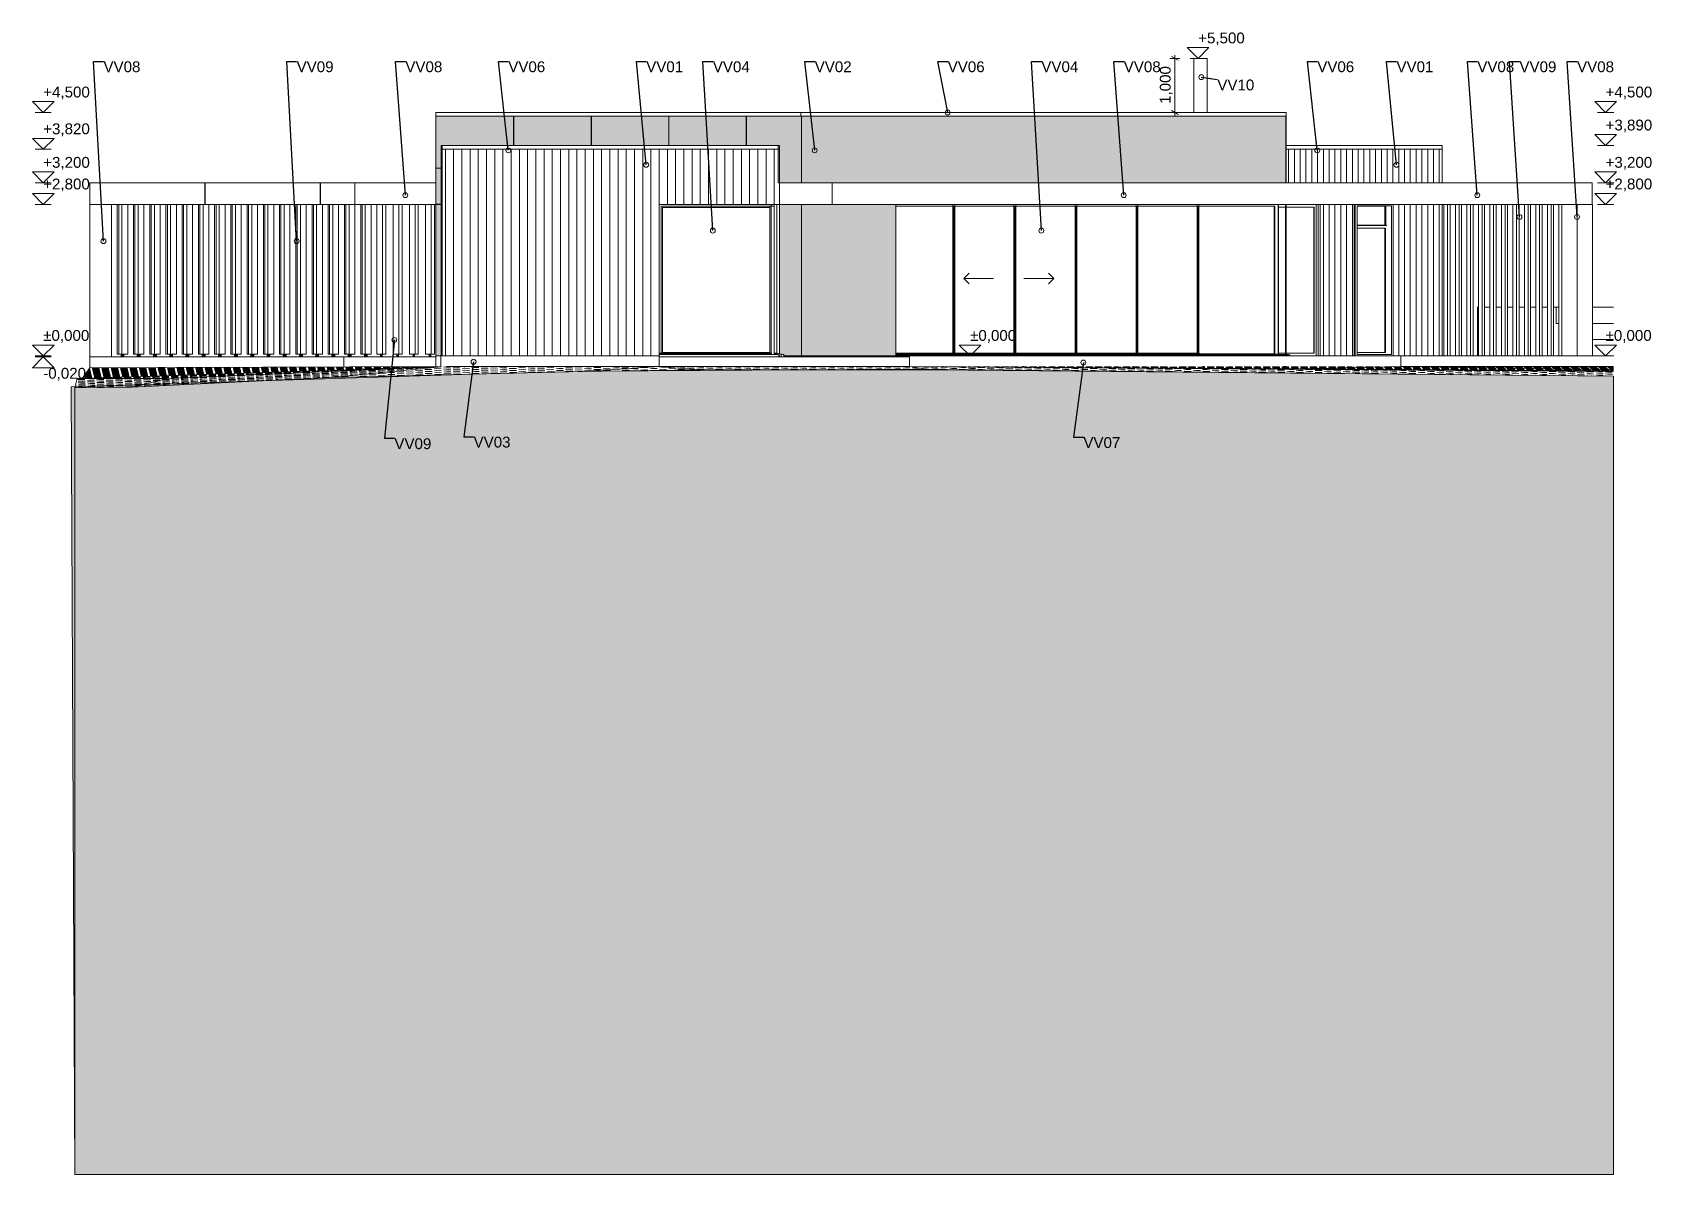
# Model space of a CAD drawing. Header units: millimetres. Extents: x 239748 to 326588, y -19262 to 5561.
# Drawn here: x 296646 to 326588, y -19262 to 1857 of the extents above; entities that cross this region are included whole.
import ezdxf

# ---------------------------------------------------------------- set-up
doc = ezdxf.new("R2010")
doc.units = ezdxf.units.MM
doc.header["$MEASUREMENT"] = 0
for name, color, linetype, lineweight in [('Annotation - Label_Pen_No__1', 7, 'Continuous', 13), ('New_   _3D_Pen_No__1', 7, 'Continuous', 13), ('New_0_Pen_No__1', 7, 'Continuous', 13), ('New_0_Pen_No__2', 8, 'Continuous', 15), ('New_2D Drafting - General_Pen_No__1', 7, 'Continuous', 13), ('New_2D Drafting - General_Pen_No__18', 9, 'Continuous', 15), ('New_Annotation - Label_Pen_No__1', 7, 'Continuous', 13), ('New_ARCHICAD Windows_Pen_No__1', 7, 'Continuous', 13), ('New_Dimensioning - General_Pen_No__1', 7, 'Continuous', 13), ('New_HALJASTUS_Pen_No__1', 7, 'Continuous', 13), ('New_Shell - Roof_Pen_No__1', 7, 'Continuous', 13), ('New_Site & Landscape - Terrain_Pen_No__1', 7, 'Continuous', 13), ('New_Structural - Bearing_Pen_No__1', 7, 'Continuous', 13)]:
    doc.layers.add(name, color=color, linetype=linetype, lineweight=lineweight)
for name, color, linetype, lineweight, true_color in [('New_2D Drafting - General_Pen_No__102', 7, 'Continuous', 13, 0xcccccc), ('New_2D Drafting - General_Pen_No__61', 7, 'Continuous', 20, 0x6a6a6a), ('New_Site & Landscape - Terrain_Pen_No__180', 7, 'Continuous', 15, 0xd6cda7), ('New_Site & Landscape - Terrain_Pen_No__93', 7, 'Continuous', 13, 0xa2a233)]:
    doc.layers.add(name, color=color, linetype=linetype, lineweight=lineweight, true_color=true_color)
for name, color, linetype in [('New_ARCHICAD Windows', 7, 'Continuous'), ('New_Dimensioning - General', 7, 'Continuous'), ('New_Structural - Bearing', 7, 'Continuous')]:
    doc.layers.add(name, color=color, linetype=linetype)
doc.styles.add('GENERATED_STYLE_1', font='')
doc.styles.get('GENERATED_STYLE_1').set_extended_font_data('Arial')
doc.dimstyles.new('GENERATED_STYLE__1', dxfattribs={"dimtxt": 200, "dimasz": 95, "dimexe": 0.18, "dimexo": 0.0625, "dimgap": 0, "dimtad": 1, "dimdec": 3, "dimlfac": 0.001, "dimzin": 0, "dimdsep": 46, "dimtxsty": 'GENERATED_STYLE_1', "dimblk": 'ARROWHEAD_2', "dimblk1": 'ARROWHEAD_2', "dimblk2": 'ARROWHEAD_2', "dimcen": 0.09, "dimse1": 1, "dimse2": 1, "dimclrd": 7, "dimclre": 7, "dimclrt": 7, "dimadec": 0, "dimazin": 0, "dimtfac": 1, "dimtdec": 4, "dimtmove": 0, "dimatfit": 3, "dimfxl": 0, "dimtolj": 1, "dimtzin": 0, "dimarcsym": 0})
doc.dimstyles.new('GENERATED_STYLE__2', dxfattribs={"dimtxt": 0.18, "dimasz": 182.4, "dimexe": 0.18, "dimexo": 0.0625, "dimgap": 0, "dimtad": 0, "dimtih": 1, "dimtoh": 1, "dimdec": 4, "dimzin": 0, "dimdsep": 46, "dimcen": 0.09, "dimadec": 0, "dimazin": 0, "dimtfac": 1, "dimtdec": 4, "dimtmove": 0, "dimatfit": 3, "dimldrblk": 'ARROWHEAD_1', "dimfxl": 0, "dimtolj": 1, "dimtzin": 0, "dimarcsym": 0})

msp = doc.modelspace()

# ---------------------------------------------------------------- texts
at = {"layer": 'Annotation - Label_Pen_No__1', "color": 7, "linetype": 'Continuous', "lineweight": 13, "char_height": 200, "attachment_point": 1, "style": 'GENERATED_STYLE_1'}
for s, insert in [('\\A1;{\\pql;\\fArial|b0|i0|c0|p34;VV0\\fArial|b0|i0|c0|p34;8}', (297960.2393, 1320.9169)), ('\\A1;{\\pql;\\fArial|b0|i0|c0|p34;VV0\\fArial|b0|i0|c0|p34;9}', (301531.8049, 1320.9169)), ('\\A1;{\\pql;\\fArial|b0|i0|c0|p34;VV0\\fArial|b0|i0|c0|p34;8}', (303542.3901, 1320.9169)), ('\\A1;{\\pql;\\fArial|b0|i0|c0|p34;VV0\\fArial|b0|i0|c0|p34;6}', (305445.9806, 1320.9169)), ('\\A1;{\\pql;\\fArial|b0|i0|c0|p34;VV01}', (307996.3128, 1320.9169)), ('\\A1;{\\pql;\\fArial|b0|i0|c0|p34;VV0\\fArial|b0|i0|c0|p34;4}', (309228.0173, 1320.9169)), ('\\A1;{\\pql;\\fArial|b0|i0|c0|p34;VV0\\fArial|b0|i0|c0|p34;2}', (311111.5456, 1320.9169)), ('\\A1;{\\pql;\\fArial|b0|i0|c0|p34;VV0\\fArial|b0|i0|c0|p34;6}', (313571.0674, 1320.9169)), ('\\A1;{\\pql;\\fArial|b0|i0|c0|p34;VV0\\fArial|b0|i0|c0|p34;4}', (315302.9883, 1320.9169)), ('\\A1;{\\pql;\\fArial|b0|i0|c0|p34;VV0\\fArial|b0|i0|c0|p34;8}', (316826.2071, 1320.9169)), ('\\A1;{\\pql;\\fArial|b0|i0|c0|p34;VV0\\fArial|b0|i0|c0|p34;6}', (320404.9913, 1320.9169)), ('\\A1;{\\pql;\\fArial|b0|i0|c0|p34;VV01}', (321869.4551, 1320.9169)), ('\\A1;{\\pql;\\fArial|b0|i0|c0|p34;VV0\\fArial|b0|i0|c0|p34;8}', (323364.1386, 1320.9169)), ('\\A1;{\\pql;\\fArial|b0|i0|c0|p34;VV0\\fArial|b0|i0|c0|p34;9}', (324143.3108, 1320.9169)), ('\\A1;{\\pql;\\fArial|b0|i0|c0|p34;VV0\\fArial|b0|i0|c0|p34;8}', (325208.7662, 1320.9169)), ('\\A1;{\\pql;\\pt562.5;\\fArial|b0|i0|c0|p34;VV0\\fArial|b0|i0|c0|p34;9}', (303339.8481, -5648.8479)), ('\\A1;{\\pql;\\pt562.5;\\fArial|b0|i0|c0|p34;VV\\fArial|b0|i0|c0|p34;03}', (304804.2747, -5619.2044)), ('\\A1;{\\pql;\\pt562.5;\\fArial|b0|i0|c0|p34;VV\\fArial|b0|i0|c0|p34;07}', (316079.8464, -5627.324))]:
    msp.add_mtext(s, dxfattribs=dict(at, insert=insert))
at = {"layer": 'New_Annotation - Label_Pen_No__1', "color": 7, "linetype": 'Continuous', "lineweight": 13, "insert": (318556.95, 984.516), "char_height": 200, "attachment_point": 1, "style": 'GENERATED_STYLE_1'}
msp.add_mtext('\\A1;{\\pql;\\fArial|b0|i0|c0|p34;VV\\fArial|b0|i0|c0|p34;10}', dxfattribs=at)
at = {"layer": 'New_Dimensioning - General_Pen_No__1', "color": 7, "lineweight": 13, "char_height": 200, "attachment_point": 7, "style": 'GENERATED_STYLE_1'}
for s, insert in [('\\A1;{\\pql;\\fArial|b0|i0|c0|p34;+5,500}', (318202.4428, 1616.3716)), ('\\A1;{\\pql;\\fArial|b0|i0|c0|p34;+4,500}', (296846.0143, 616.3716)), ('\\A1;{\\pql;\\fArial|b0|i0|c0|p34;+4,500}', (325736.2935, 616.3715)), ('\\A1;{\\pql;\\fArial|b0|i0|c0|p34;+3,820}', (296846.0143, -63.6284)), ('\\A1;{\\pql;\\fArial|b0|i0|c0|p34;+3,890}', (325736.2935, 6.3716)), ('\\A1;{\\pql;\\fArial|b0|i0|c0|p34;+3,200}', (296846.0143, -683.6284)), ('\\A1;{\\pql;\\fArial|b0|i0|c0|p34;+3,200}', (325736.2935, -683.6285)), ('\\A1;{\\pql;\\fArial|b0|i0|c0|p34;+2,800}', (296846.0143, -1083.6284)), ('\\A1;{\\pql;\\fArial|b0|i0|c0|p34;+2,800}', (325736.2935, -1083.6285)), ('\\A1;{\\pql;\\fArial|b0|i0|c0|p34;±0,000}', (296846.0143, -3883.6284)), ('\\A1;{\\pql;\\fArial|b0|i0|c0|p34;±0,000}', (313985.1806, -3883.6284)), ('\\A1;{\\pql;\\fArial|b0|i0|c0|p34;±0,000}', (325736.2935, -3883.6284)), ('\\A1;{\\pql;\\fArial|b0|i0|c0|p34;±0,000}', (325736.2935, -3883.6285)), ('\\A1;{\\pql;\\fArial|b0|i0|c0|p34;±0,000}', (325736.2935, -3883.6285)), ('\\A1;{\\pql;\\fArial|b0|i0|c0|p34;-0,020}', (296846.0143, -4583.6284))]:
    msp.add_mtext(s, dxfattribs=dict(at, insert=insert))

# ---------------------------------------------------------------- blocks, each defined once
blk = doc.blocks.new('*D4', base_point=(649171, -4124))
at = {"layer": 'New_Dimensioning - General_Pen_No__1', "color": 7, "linetype": 'Continuous', "lineweight": 13}
for p, q in [((317865, 1376), (317677, 1376)), ((317833, 1340), (317708, 1412)), ((317771, 1376), (317771, 1437)), ((317771, 376), (317771, 1376)), ((317865, 376), (317677, 376)), ((317708, 412), (317833, 340)), ((317771, 315), (317771, 376))]:
    blk.add_line(p, q, dxfattribs=at)
at = {"layer": 'New_Dimensioning - General_Pen_No__1', "color": 7, "lineweight": 13, "insert": (317731, 534), "char_height": 200, "attachment_point": 7, "rotation": 90, "style": 'GENERATED_STYLE_1'}
blk.add_mtext('\\A1;{\\pql;\\fArial|b0|i0|c0|p34;1,000}', dxfattribs=at)
blk = doc.blocks.new('ARROWHEAD_2')
at = {"color": 0, "linetype": 'Continuous', "lineweight": 0}
for p, q in [((0, 0), (-1, 0)), ((-0.38, -0.66), (0.38, 0.66))]:
    blk.add_line(p, q, dxfattribs=at)
blk = doc.blocks.new('ARROWHEAD_1')
at = {"color": 0, "linetype": 'Continuous', "lineweight": 0}
blk.add_line((0, 0), (-1, 0), dxfattribs=at)
blk.add_circle((0, 0), 0.25, dxfattribs=at)

# ---------------------------------------------------------------- dimensions: what is measured, and where the dimension line sits
at = {"layer": 'New_Dimensioning - General', "color": 7, "linetype": 'Continuous', "lineweight": 13}
dim = msp.add_linear_dim(base=(317770.9708, 1376.3716), p1=(318123.7609, 376.3716), p2=(318159.4049, 1376.3716), angle=90, dimstyle='GENERATED_STYLE__1', dxfattribs=at)
dim.commit()
dim.dimension.update_dxf_attribs({"geometry": '*D4', "text_midpoint": (317630.9708, 870.4296), "dimtype": 160, "text_rotation": 90})

# ---------------------------------------------------------------- hatches: boundary and pattern name
at = {"layer": 'New_2D Drafting - General_Pen_No__102', "linetype": 'Continuous', "lineweight": 13, "true_color": 0xcccccc}
msp.add_hatch(color=254, dxfattribs=at).paths.add_polyline_path([(310868.6251, 306.3715), (304104.3382, 306.3715), (304104.3382, -4123.6284), (304226.4219, -4123.6284), (304226.4219, -303.6284), (304226.4214, -233.6284), (310436.4291, -233.6284), (310436.4291, -303.6284), (310436.9414, -303.6284), (310436.9267, -923.6284), (310868.6251, -923.6284)])
at = {"layer": 'New_2D Drafting - General_Pen_No__18', "linetype": 'Continuous', "lineweight": 15}
for points in [[(310868.6251, 306.3715), (310868.6251, -923.6284), (319823.1882, -923.6284), (319823.1882, 306.3715)], [(310459.7686, -4088.6067), (310539.9426, -4098.6284), (310539.9426, -4123.6284), (310868.6251, -4123.6284), (310868.6251, -1323.6285), (310459.7686, -1323.6285)], [(310868.6251, -1323.6284), (310868.6251, -4123.6284), (312610.6905, -4123.6284), (312610.6905, -4093.6219), (312610.6906, -4093.6052), (312610.6905, -4083.6284), (312610.6905, -4073.6285), (312610.6905, -1358.6285), (312610.6905, -1323.6284)]]:
    msp.add_hatch(color=9, dxfattribs=at).paths.add_polyline_path(points)
at = {"layer": 'New_2D Drafting - General_Pen_No__61', "linetype": 'Continuous', "lineweight": 20, "true_color": 0x6a6a6a}
h = msp.add_hatch(dxfattribs=at)
h.set_pattern_fill('Dashed_0002', color=251, style=0, pattern_type=2)
h.set_pattern_definition([(45, (649171.04, -4123.63), (-183.84776, 183.84776), [195, -65]), (45, (649171.04, -3939.78), (-183.84776, 183.84776), [195, -65])])
h.paths.add_polyline_path([(304790.6827, -4460.3759), (297360.3741, -4696.2383), (297432.4505, -19262.3247), (325883.6342, -19262.3247), (325883.2965, -4496.7853), (312832.5286, -4370.8818), (307073.8019, -4409.8695)])
at = {"layer": 'New_ARCHICAD Windows', "linetype": 'Continuous', "lineweight": 0, "true_color": 0x000000}
h = msp.add_hatch(dxfattribs=at)
h.set_pattern_fill('Plank_Floor_vert_0002', color=18, style=0, pattern_type=2)
h.set_pattern_definition([(90, (994573.3, -4123.63), (152.008205, 0), [])])
h.paths.add_polyline_path([(310439.9431, -4118.7284), (310439.9431, -4123.6284), (310459.9453, -4123.6284), (310459.9453, -4118.7284)])
at = {"layer": 'New_Site & Landscape - Terrain_Pen_No__180', "linetype": 'Continuous', "lineweight": 0, "true_color": 0x353329}
msp.add_hatch(color=250, dxfattribs=at).paths.add_polyline_path([(297432.4505, -19262.3247), (325883.6342, -19262.3247), (325883.6342, -4496.7884), (313274.2348, -4382.3441), (308962.5578, -4382.3438), (306735.3088, -4414.8025), (302168.1642, -4521.8361), (298486.9827, -4705.949), (297432.4505, -4713.9502)])
at = {"layer": 'New_Structural - Bearing', "linetype": 'Continuous', "lineweight": 0, "true_color": 0x000000}
h = msp.add_hatch(dxfattribs=at)
h.set_pattern_fill('Plank_Floor_vert_0002', color=18, style=0, pattern_type=2)
h.set_pattern_definition([(90, (304228.776474, -4123.628447), (0.005521157538, 0), [])])
h.paths.add_polyline_path([(304203.9261, -303.6284), (304203.4219, -303.6284), (304203.4219, -1323.6285), (304203.5975, -1323.6285), (304203.5975, -4123.6285), (304203.9261, -4123.6285)])
h = msp.add_hatch(dxfattribs=at)
h.set_pattern_fill('Plank_Floor_vert_0002', color=18, style=0, pattern_type=2)
h.set_pattern_definition([(90, (649171.54, -4123.63), (152, 0), [])])
h.paths.add_polyline_path([(304203.9268, -4123.6285), (308236.8639, -4123.6285), (308236.8639, -4323.4671), (308236.9157, -4323.4672), (308236.9164, -4168.6284), (308236.9157, -4143.6284), (308236.9165, -4123.6285), (308236.9165, -1323.6285), (310438.9425, -1323.6285), (310438.9425, -303.6284), (304203.9268, -303.6284)])
h = msp.add_hatch(dxfattribs=at)
h.set_pattern_fill('Plank_Floor_vert_0002', color=18, style=0, pattern_type=2)
h.set_pattern_definition([(90, (649134.11, -4123.63), (-152, 0), [])])
h.paths.add_polyline_path([(310438.9426, -1323.6284), (310459.9426, -1323.6284), (310459.9426, -303.6284), (310438.9426, -303.6284)])
h = msp.add_hatch(dxfattribs=at)
h.set_pattern_fill('Plank_Floor_vert_0002', color=18, style=0, pattern_type=2)
h.set_pattern_definition([(90, (128812.58, -4123.63), (-107.21757, 0), [])])
h.paths.add_polyline_path([(319830.2419, -923.6284), (320964.8239, -923.6284), (320964.8239, -303.6284), (319830.2419, -303.6284)])
h = msp.add_hatch(dxfattribs=at)
h.set_pattern_fill('Plank_Floor_vert_0002', color=18, style=0, pattern_type=2)
h.set_pattern_definition([(90, (128812.58, -4123.63), (-107.21757, 0), [])])
h.paths.add_polyline_path([(322697.9395, -303.6284), (320964.8239, -303.6284), (320964.8239, -923.6284), (322697.9395, -923.6284)])
h = msp.add_hatch(dxfattribs=at)
h.set_pattern_fill('Plank_Floor_vert_0002', color=18, style=0, pattern_type=2)
h.set_pattern_definition([(90, (128812.58, -4123.63), (-107.21757, 0), [])])
h.paths.add_polyline_path([(322697.9395, -303.6284), (322697.9395, -923.6284), (322712.7525, -923.6284), (322712.7525, -303.6284)])
h = msp.add_hatch(dxfattribs=at)
h.set_pattern_fill('Plank_Floor_vert_0002', color=18, style=0, pattern_type=2)
h.set_pattern_definition([(90, (649133.93, -4123.63), (-152, 0), [])])
h.paths.add_polyline_path([(310459.7686, -1323.6284), (310409.9426, -1323.6284), (310409.9426, -4073.6284), (310419.9427, -4073.6284), (310419.9427, -4083.6285), (310459.7686, -4088.6067)])
h = msp.add_hatch(dxfattribs=at)
h.set_pattern_fill('Plank_Floor_vert_0002', color=18, style=0, pattern_type=2)
h.set_pattern_definition([(90, (840815.41, -4123.63), (-107.742253, 0), [])])
h.paths.add_polyline_path([(320386.0682, -1373.6285), (320386.0681, -4073.6284), (320386.0681, -4123.6284), (320456.9512, -4123.6284), (320456.9512, -1323.6284), (320386.0682, -1323.6284)])
h = msp.add_hatch(dxfattribs=at)
h.set_pattern_fill('Plank_Floor_vert_0002', color=18, style=0, pattern_type=2)
h.set_pattern_definition([(90, (128812.58, -4123.63), (-107.21757, 0), [])])
h.paths.add_polyline_path([(320456.9512, -1323.6284), (320456.9512, -4123.6284), (320964.8239, -4123.6284), (320964.8239, -1323.6284)])
h = msp.add_hatch(dxfattribs=at)
h.set_pattern_fill('Plank_Floor_vert_0002', color=18, style=0, pattern_type=2)
h.set_pattern_definition([(90, (128812.58, -4123.63), (-107.21757, 0), [])])
h.paths.add_polyline_path([(320964.8239, -4123.6284), (321087.7257, -4123.6283), (321087.7257, -1323.6284), (320964.8239, -1323.6284)])
h = msp.add_hatch(dxfattribs=at)
h.set_pattern_fill('Plank_Floor_vert_0002', color=18, style=0, pattern_type=2)
h.set_pattern_definition([(90, (128812.58, -4123.63), (-107.21757, 0), [])])
h.paths.add_polyline_path([(321810.8252, -1323.6284), (321810.8252, -4123.6283), (322697.9395, -4123.6284), (322697.9395, -1323.6284)])
h = msp.add_hatch(dxfattribs=at)
h.set_pattern_fill('Plank_Floor_vert_0002', color=18, style=0, pattern_type=2)
h.set_pattern_definition([(90, (128812.58, -4123.63), (-107.21757, 0), [])])
h.paths.add_polyline_path([(322712.7525, -4123.6284), (322712.7525, -1323.6284), (322697.9395, -1323.6284), (322697.9395, -4123.6284)])

# ---------------------------------------------------------------- linework, layer by layer
at = {"layer": 'New_   _3D_Pen_No__1', "color": 7, "linetype": 'Continuous', "lineweight": 13}
for p, q in [((297706.5792, -4143.6284), (302406.5792, -4143.6284)), ((297706.5792, -4343.6284), (297706.5792, -4143.6284)), ((302406.5792, -4143.6284), (304104.3477, -4143.6284)), ((302406.5792, -4329.0432), (302406.5792, -4143.6284))]:
    msp.add_line(p, q, dxfattribs=at)
at = {"layer": 'New_0_Pen_No__1', "color": 7, "linetype": 'Continuous', "lineweight": 13}
for p, q in [((318123.7609, 1376.3716), (318123.8292, 1376.3716)), ((318123.7609, 376.3716), (318123.7609, 1376.3716)), ((318123.8292, 1376.3716), (318130.1244, 1376.3716)), ((318130.1244, 1376.3716), (318142.3308, 1376.3716)), ((318142.3308, 1376.3716), (318159.8364, 1376.3716)), ((318159.8364, 1376.3716), (318181.7632, 1376.3716)), ((318181.7632, 1376.3716), (318207.0119, 1376.3716)), ((318207.0119, 1376.3716), (318234.3164, 1376.3716)), ((318234.3164, 1376.3716), (318262.3074, 1376.3716)), ((318262.3074, 1376.3716), (318289.5815, 1376.3716)), ((318289.5815, 1376.3716), (318314.7709, 1376.3716)), ((318314.7709, 1376.3716), (318336.6125, 1376.3716)), ((318336.6125, 1376.3716), (318354.0113, 1376.3716)), ((318354.0113, 1376.3716), (318366.0946, 1376.3716)), ((318366.0946, 1376.3716), (318372.2565, 1376.3716)), ((318372.2565, 376.3716), (318372.2565, 1376.3716)), ((297706.3919, -4343.6284), (297706.3919, -4143.6284)), ((297706.3919, -4143.6284), (297706.5792, -4143.6284))]:
    msp.add_line(p, q, dxfattribs=at)
at = {"layer": 'New_0_Pen_No__1', "color": 7, "linetype": 'Continuous', "lineweight": 13, "flags": 128}
for points in [[(304104.3382, 306.3715), (305544.3382, 306.3715), (305544.3382, -233.6284), (304226.4214, -233.6284), (304226.4214, -1319.9033), (304104.3382, -1319.9033)], [(305548.3382, 306.3715), (306978.3382, 306.3715), (306978.3382, -233.6284), (305548.3382, -233.6284)], [(306982.3382, 306.3715), (308412.3382, 306.3715), (308412.3382, -233.6284), (306982.3382, -233.6284)], [(308416.3382, 306.3715), (309846.3382, 306.3715), (309846.3382, -233.6284), (308416.3382, -233.6284)], [(310868.6251, 306.3715), (309850.3382, 306.3715), (309850.3382, -233.6284), (310436.4291, -233.6284), (310436.4291, -303.6284), (310436.4291, -923.6284), (310868.6251, -923.6284)], [(304226.4219, -1323.9033), (304104.3382, -1323.9033), (304104.3382, -4123.6284), (304226.4219, -4123.6284)]]:
    msp.add_lwpolyline(points, close=True, dxfattribs=at)
at = {"layer": 'New_0_Pen_No__2', "color": 8, "linetype": 'Continuous', "lineweight": 15}
for p, q in [((299837.1655, -1323.6284), (299837.1655, -923.6284)), ((299841.1655, -1323.6284), (299841.1655, -923.6284)), ((301969.7519, -1323.6284), (301969.7519, -923.6284)), ((301973.7519, -1323.6284), (301973.7519, -923.6284)), ((298106.5792, -1327.6284), (297706.5792, -1327.6284))]:
    msp.add_line(p, q, dxfattribs=at)
at = {"layer": 'New_2D Drafting - General_Pen_No__1', "color": 7, "linetype": 'Continuous', "lineweight": 13}
for p, q in [((313869.442, -2695.1222), (313969.442, -2595.1222)), ((315533.3663, -2695.1222), (315433.3663, -2595.1222)), ((314420.5843, -2695.1222), (313869.442, -2695.1222)), ((313869.442, -2695.1222), (313969.442, -2795.1222)), ((314982.224, -2695.1222), (315533.3663, -2695.1222)), ((315533.3663, -2695.1222), (315433.3663, -2795.1222))]:
    msp.add_line(p, q, dxfattribs=at)
at = {"layer": 'New_2D Drafting - General_Pen_No__1', "color": 7, "linetype": 'Continuous', "lineweight": 13, "flags": 128}
for points in [[(310868.6251, 306.3715), (304104.3382, 306.3715), (304104.3382, -4123.6284), (304226.4219, -4123.6284), (304226.4219, -303.6284), (304226.4214, -233.6284), (310436.4291, -233.6284), (310436.4291, -303.6284), (310436.9414, -303.6284), (310436.9267, -923.6284), (310868.6251, -923.6284)], [(310868.6251, 306.3715), (310868.6251, -923.6284), (319823.1882, -923.6284), (319823.1882, 306.3715)], [(310459.7686, -4088.6067), (310539.9426, -4098.6284), (310539.9426, -4123.6284), (310868.6251, -4123.6284), (310868.6251, -1323.6285), (310459.7686, -1323.6285)], [(310868.6251, -1323.6284), (310868.6251, -4123.6284), (312610.6905, -4123.6284), (312610.6905, -4093.6219), (312610.6906, -4093.6052), (312610.6905, -4083.6284), (312610.6905, -4073.6285), (312610.6905, -1358.6285), (312610.6905, -1323.6284)], [(304790.6827, -4460.3759), (297360.3741, -4696.2383), (297432.4505, -19262.3247), (325883.6342, -19262.3247), (325883.2965, -4496.7853), (312832.5286, -4370.8818), (307073.8019, -4409.8695)]]:
    msp.add_lwpolyline(points, close=True, dxfattribs=at)
at = {"layer": 'New_ARCHICAD Windows_Pen_No__1', "color": 7, "linetype": 'Continuous', "lineweight": 13}
for p, q in [((304203.4214, -1323.6284), (304203.5975, -1323.6284)), ((304203.5975, -1323.6284), (304203.5975, -4123.6284)), ((308236.9164, -4094.8784), (308236.9164, -1323.6284)), ((308236.9164, -1323.6284), (310438.9426, -1323.6284)), ((308271.9165, -4073.6284), (308271.9165, -1358.6284)), ((308271.9165, -1358.6284), (310309.9372, -1358.6284)), ((308296.9165, -4063.6284), (308296.9165, -1383.6284)), ((308296.9165, -1383.6284), (310284.9367, -1383.6284)), ((310284.9367, -1383.6284), (310284.9367, -1358.6284)), ((310284.9367, -4063.6284), (310284.9367, -1383.6284)), ((310309.9372, -1358.6284), (310309.9372, -1323.6284)), ((310309.9372, -1358.6284), (310359.9399, -1358.6284)), ((310309.9372, -4073.6284), (310309.9372, -1358.6284)), ((310359.9399, -1323.6284), (310359.9399, -1358.6284)), ((310359.9399, -1358.6284), (310359.9399, -4073.6284)), ((310409.9427, -1323.6284), (310409.9427, -1358.6284)), ((310409.9427, -1358.6284), (310409.9427, -4073.6284)), ((310438.9426, -1323.6284), (310459.9426, -1323.6284)), ((310459.7686, -1323.6284), (310459.7686, -4088.6067)), ((312610.6905, -4123.6284), (312610.6905, -1323.6284)), ((312610.6905, -1358.6284), (313668.4135, -1358.6284)), ((313668.4135, -1323.6284), (313668.4135, -1358.6284)), ((313668.4135, -1358.6284), (313678.9941, -1358.6284)), ((313668.4135, -1358.6284), (313668.4135, -4073.6284)), ((313678.9941, -1358.6284), (313678.9941, -4073.6284)), ((313693.1017, -4073.6284), (313693.1017, -1358.6284)), ((313693.1017, -1358.6284), (313703.6824, -1358.6284)), ((313703.6824, -1358.6284), (313703.6824, -1323.6284)), ((313703.6824, -4073.6284), (313703.6824, -1358.6284)), ((313703.6824, -1358.6284), (314797.0194, -1358.6284)), ((314797.0194, -1323.6284), (314797.0194, -1358.6284)), ((314797.0194, -1358.6284), (314807.6001, -1358.6284)), ((314797.0194, -1358.6284), (314797.0194, -4073.6284)), ((314807.6001, -1358.6284), (314807.6001, -4073.6284)), ((314821.7077, -4073.6284), (314821.7077, -1358.6284)), ((314821.7077, -1358.6284), (314832.2884, -1358.6284)), ((314832.2884, -1358.6284), (314832.2884, -1323.6284)), ((314832.2884, -4073.6284), (314832.2884, -1358.6284)), ((314832.2884, -1358.6284), (315925.6254, -1358.6284)), ((315925.6254, -1323.6284), (315925.6254, -1358.6284)), ((315925.6254, -1358.6284), (315936.2061, -1358.6284)), ((315925.6254, -1358.6284), (315925.6254, -4073.6284)), ((315936.2061, -1358.6284), (315936.2061, -4073.6284)), ((315950.3137, -4073.6284), (315950.3137, -1358.6284)), ((315950.3137, -1358.6284), (315960.8944, -1358.6284)), ((315960.8944, -1358.6284), (315960.8944, -1323.6284)), ((315960.8944, -4073.6284), (315960.8944, -1358.6284)), ((315960.8944, -1358.6284), (317054.2314, -1358.6284)), ((317054.2314, -1323.6284), (317054.2314, -1358.6284)), ((317054.2314, -1358.6284), (317064.8121, -1358.6284)), ((317054.2314, -1358.6284), (317054.2314, -4073.6284)), ((317064.8121, -1358.6284), (317064.8121, -4073.6284)), ((317078.9197, -4073.6284), (317078.9197, -1358.6284)), ((317078.9197, -1358.6284), (317089.5003, -1358.6284)), ((317089.5003, -1358.6284), (317089.5003, -1323.6284)), ((317089.5003, -4073.6284), (317089.5003, -1358.6284)), ((317089.5003, -1358.6284), (318182.8374, -1358.6284)), ((318182.8374, -1323.6284), (318182.8374, -1358.6284)), ((318182.8374, -1358.6284), (318193.4181, -1358.6284)), ((318182.8374, -1358.6284), (318182.8374, -4073.6284)), ((318193.4181, -1358.6284), (318193.4181, -4073.6284)), ((318207.5256, -4073.6284), (318207.5256, -1358.6284)), ((318207.5256, -1358.6284), (318218.1063, -1358.6284)), ((318218.1063, -1358.6284), (318218.1063, -1323.6284)), ((318218.1063, -4073.6284), (318218.1063, -1358.6284)), ((318218.1063, -1358.6284), (319621.81, -1358.6284)), ((319611.1776, -4088.6284), (319611.1776, -1358.6284)), ((319621.81, -1358.6284), (319621.81, -4088.6284)), ((319681.7672, -1358.6284), (319681.7672, -1323.6284)), ((319681.7672, -1358.6284), (319688.821, -1358.6284)), ((319681.7672, -4088.6284), (319681.7672, -1358.6284)), ((319688.821, -1323.6284), (319688.821, -1358.6284)), ((319688.821, -1358.6284), (319688.821, -4088.6284)), ((319688.821, -1373.6284), (319816.0998, -1373.6284)), ((319816.0998, -1323.6284), (319816.0998, -4098.3451)), ((319823.1882, -4098.8692), (319823.1882, -1323.6284)), ((319830.2419, -4098.8692), (319830.2419, -1323.6284)), ((319830.2419, -1373.6284), (320350.7992, -1373.6284)), ((320340.1668, -4073.6284), (320340.1668, -1373.6284)), ((320350.7992, -1373.6284), (320350.7992, -4073.6284)), ((320386.0682, -1373.6284), (320386.0682, -1323.6284)), ((320386.0682, -4073.6284), (320386.0682, -1373.6284)), ((320456.9512, -1323.6284), (320456.9512, -4123.6284)), ((321087.7257, -1323.6284), (321087.7257, -4123.6284)), ((321105.4465, -1323.6284), (321105.4465, -4123.6284)), ((321140.7154, -4098.6284), (321140.7154, -1348.6284)), ((321140.7154, -1348.6284), (321775.5563, -1348.6284)), ((321140.7154, -1358.6284), (321667.1397, -1358.6284)), ((321656.5073, -1706.1284), (321656.5073, -1358.6284)), ((321667.1397, -1358.6284), (321667.1397, -1706.1284)), ((321674.1935, -1348.6284), (321674.1935, -1716.1284)), ((321775.5563, -1348.6284), (321775.5563, -4098.6284)), ((321810.8252, -4123.6284), (321810.8252, -1323.6284)), ((321667.1397, -1706.1284), (321140.7154, -1706.1284)), ((321691.9143, -1716.1284), (321140.7154, -1716.1284)), ((321140.7154, -1766.1284), (321667.226, -1766.1284)), ((321656.5936, -4063.6284), (321656.5936, -1766.1284)), ((321667.226, -1766.1284), (321667.226, -4063.6284)), ((308236.9164, -4094.8784), (308236.9164, -4098.6284)), ((308236.9164, -4098.6284), (308236.9164, -4143.6284)), ((308236.9164, -4098.6284), (310439.9431, -4098.6284)), ((308236.9165, -4073.6284), (310319.9301, -4073.6284)), ((308236.9165, -4083.6284), (310319.9301, -4083.6284)), ((310284.9367, -4063.6284), (308296.9165, -4063.6284)), ((310284.9367, -4073.6284), (310284.9367, -4063.6284)), ((310359.9399, -4073.6284), (310359.9399, -4088.6284)), ((310369.9404, -4073.6284), (310359.9399, -4073.6284)), ((310359.9399, -4088.6284), (310359.9399, -4088.6291)), ((310369.9404, -4073.6284), (310419.9427, -4073.6284)), ((310369.9404, -4083.6284), (310369.9404, -4073.6284)), ((310369.9404, -4083.6284), (310419.9427, -4083.6284)), ((310489.9469, -4098.6284), (310369.9404, -4083.6284)), ((310419.9427, -4083.6284), (310419.9427, -4073.6284)), ((310539.9426, -4098.6284), (310419.9427, -4083.6284)), ((310439.9431, -4118.6284), (310459.9453, -4118.6284)), ((310459.9453, -4118.7284), (310439.9431, -4118.7284)), ((310439.9431, -4123.6284), (310459.9453, -4123.6284)), ((310459.9453, -4118.6284), (310459.9453, -4143.6284)), ((310489.9469, -4098.6284), (310539.9426, -4098.6284)), ((310489.9469, -4143.6284), (310489.9469, -4098.6284)), ((310539.9426, -4143.6284), (310539.9426, -4098.6284)), ((312610.6905, -4073.6284), (313704.3912, -4073.6284)), ((312610.6905, -4083.6284), (313704.3912, -4083.6284)), ((312610.6905, -4093.6052), (312631.9555, -4096.6284)), ((312610.6905, -4093.6219), (312631.9555, -4095.1284)), ((312631.9555, -4115.1284), (312624.8672, -4105.1284)), ((312624.8672, -4105.1284), (312631.9555, -4105.1284)), ((312631.9555, -4116.6284), (312624.8672, -4106.6284)), ((312624.8672, -4106.6284), (312625.9304, -4106.6284)), ((312631.9555, -4095.1284), (312631.9555, -4115.1284)), ((312631.9555, -4095.1284), (313760.5614, -4095.1284)), ((312631.9555, -4096.6284), (313795.8304, -4096.6284)), ((312631.9555, -4115.1284), (312631.9555, -4116.6284)), ((312631.9555, -4115.1284), (313760.5614, -4115.1284)), ((312631.9555, -4116.6284), (313795.8304, -4116.6284)), ((313668.4135, -4116.6284), (313668.4135, -4123.6284)), ((313669.1223, -4073.6284), (313669.1223, -4083.6284)), ((313669.1223, -4083.6284), (313739.5307, -4093.6385)), ((313703.6824, -4123.6284), (313703.6824, -4116.6284)), ((313704.3912, -4073.6284), (313704.3912, -4083.6284)), ((313704.3912, -4073.6284), (314832.9972, -4073.6284)), ((313704.3912, -4083.6284), (313774.7997, -4093.6385)), ((313704.3912, -4083.6284), (314832.9972, -4083.6284)), ((313739.5307, -4093.6385), (313760.5614, -4095.1284)), ((313760.5614, -4095.1284), (313760.5614, -4115.1284)), ((313760.5614, -4095.1284), (314889.1674, -4095.1284)), ((313760.5614, -4115.1284), (313760.5614, -4116.6284)), ((313760.5614, -4115.1284), (314889.1674, -4115.1284)), ((313795.8304, -4096.6284), (313795.8304, -4116.6284)), ((313795.8304, -4096.6284), (314924.4364, -4096.6284)), ((313795.8304, -4116.6284), (314924.4364, -4116.6284)), ((314797.0194, -4116.6284), (314797.0194, -4123.6284)), ((314797.7283, -4073.6284), (314797.7283, -4083.6284)), ((314797.7283, -4083.6284), (314868.1367, -4093.6385)), ((314832.2884, -4123.6284), (314832.2884, -4116.6284)), ((314832.9972, -4073.6284), (314832.9972, -4083.6284)), ((314832.9972, -4073.6284), (315961.6032, -4073.6284)), ((314832.9972, -4083.6284), (314903.4057, -4093.6385)), ((314832.9972, -4083.6284), (315961.6032, -4083.6284)), ((314868.1367, -4093.6385), (314889.1674, -4095.1284)), ((314889.1674, -4095.1284), (314889.1674, -4115.1284)), ((314889.1674, -4095.1284), (316017.7734, -4095.1284)), ((314889.1674, -4115.1284), (314889.1674, -4116.6284)), ((314889.1674, -4115.1284), (316017.7734, -4115.1284)), ((314924.4364, -4096.6284), (314924.4364, -4116.6284)), ((314924.4364, -4096.6284), (316053.0423, -4096.6284)), ((314924.4364, -4116.6284), (316053.0423, -4116.6284)), ((315925.6254, -4116.6284), (315925.6254, -4123.6284)), ((315926.3343, -4073.6284), (315926.3343, -4083.6284)), ((315926.3343, -4083.6284), (315996.7427, -4093.6385)), ((315960.8944, -4123.6284), (315960.8944, -4116.6284)), ((315961.6032, -4073.6284), (315961.6032, -4083.6284)), ((315961.6032, -4073.6284), (317090.2092, -4073.6284)), ((315961.6032, -4083.6284), (316032.0116, -4093.6385)), ((315961.6032, -4083.6284), (317090.2092, -4083.6284)), ((315996.7427, -4093.6385), (316017.7734, -4095.1284)), ((316017.7734, -4095.1284), (316017.7734, -4115.1284)), ((316017.7734, -4095.1284), (317146.3794, -4095.1284)), ((316017.7734, -4115.1284), (316017.7734, -4116.6284)), ((316017.7734, -4115.1284), (317146.3794, -4115.1284)), ((316053.0423, -4096.6284), (316053.0423, -4116.6284)), ((316053.0423, -4096.6284), (317181.6483, -4096.6284)), ((316053.0423, -4116.6284), (317181.6483, -4116.6284)), ((317054.2314, -4116.6284), (317054.2314, -4123.6284)), ((317054.9402, -4073.6284), (317054.9402, -4083.6284)), ((317054.9402, -4083.6284), (317125.3487, -4093.6385)), ((317089.5003, -4123.6284), (317089.5003, -4116.6284)), ((317090.2092, -4073.6284), (317090.2092, -4083.6284)), ((317090.2092, -4073.6284), (318218.8152, -4073.6284)), ((317090.2092, -4083.6284), (317160.6176, -4093.6385)), ((317090.2092, -4083.6284), (318218.8152, -4083.6284)), ((317125.3487, -4093.6385), (317146.3794, -4095.1284)), ((317146.3794, -4095.1284), (317146.3794, -4115.1284)), ((317146.3794, -4095.1284), (318274.9854, -4095.1284)), ((317146.3794, -4115.1284), (317146.3794, -4116.6284)), ((317146.3794, -4115.1284), (318274.9854, -4115.1284)), ((317181.6483, -4096.6284), (317181.6483, -4116.6284)), ((317181.6483, -4096.6284), (318310.2543, -4096.6284)), ((317181.6483, -4116.6284), (318274.9854, -4116.6284)), ((318182.8374, -4118.6284), (318182.8374, -4116.6284)), ((318182.8374, -4123.6284), (318182.8374, -4118.6284)), ((318182.8374, -4118.6284), (318253.7205, -4118.6284)), ((318218.8152, -4073.6284), (318218.8152, -4083.6284)), ((318218.8152, -4083.6284), (318310.2543, -4096.6284)), ((318253.7205, -4118.6284), (318253.7205, -4116.6284)), ((318253.7205, -4123.6284), (318253.7205, -4118.6284)), ((318253.7205, -4118.6284), (318274.9854, -4118.6284)), ((318253.9547, -4093.6385), (318274.9854, -4095.1284)), ((319621.81, -4088.6284), (318253.9841, -4088.6284)), ((318274.9854, -4095.1284), (318274.9854, -4096.6284)), ((318274.9854, -4096.6284), (318274.9854, -4115.1284)), ((318274.9854, -4100.4415), (319865.6144, -4100.4415)), ((318274.9854, -4105.6822), (319900.8834, -4105.6822)), ((318274.9854, -4118.6284), (318274.9854, -4115.1284)), ((318274.9854, -4116.6284), (318310.2543, -4116.6284)), ((318274.9854, -4118.6284), (319865.6144, -4118.6284)), ((319681.7672, -4093.6284), (318289.153, -4093.6284)), ((318310.2543, -4096.6284), (318310.2543, -4100.4415)), ((318310.2543, -4100.4415), (318310.2543, -4116.6284)), ((319688.821, -4088.6284), (319681.7672, -4088.6284)), ((319681.7672, -4093.6284), (319681.7672, -4088.6284)), ((319823.1881, -4098.8692), (319681.7672, -4093.6284)), ((319816.0998, -4073.6284), (319688.821, -4073.6284)), ((319688.821, -4088.6284), (319688.821, -4093.8898)), ((319816.1487, -4098.347), (319688.821, -4093.6284)), ((319816.0998, -4098.3451), (319816.0998, -4098.6065)), ((319865.6144, -4100.4415), (319823.1881, -4098.8692)), ((319823.1881, -4123.6284), (319823.1881, -4118.6284)), ((319830.2419, -4098.8692), (319830.1796, -4098.8669)), ((320350.7992, -4073.6284), (319830.2419, -4073.6284)), ((319872.6682, -4100.4415), (319830.2419, -4098.8692)), ((319830.2419, -4099.1306), (319830.2419, -4098.8692)), ((319830.2419, -4123.6284), (319830.2419, -4118.6284)), ((319858.4571, -4123.6284), (319858.4571, -4118.6284)), ((319865.6144, -4105.6822), (319865.6144, -4100.4415)), ((319865.6144, -4118.6284), (319865.6144, -4105.6822)), ((319865.6144, -4118.6284), (319900.8834, -4118.6284)), ((319872.6682, -4105.6822), (319872.6682, -4100.4415)), ((319900.8834, -4105.6822), (319872.6682, -4104.6366)), ((319872.6682, -4118.6284), (319872.6682, -4105.6822)), ((319900.8834, -4118.6284), (319900.8834, -4105.6822)), ((320386.0682, -4123.6284), (320386.0682, -4073.6284)), ((321667.226, -4063.6284), (321140.7154, -4063.6284)), ((321775.5563, -4098.6284), (321140.7154, -4098.6284))]:
    msp.add_line(p, q, dxfattribs=at)
at = {"layer": 'New_Dimensioning - General_Pen_No__1', "color": 7, "linetype": 'Continuous', "lineweight": 13}
for p, q in [((318202.4428, 1376.3716), (318002.4428, 1576.3716)), ((318002.4428, 1576.3716), (318402.4428, 1576.3716)), ((318402.4428, 1576.3716), (318202.4428, 1376.3716)), ((318202.4428, 1376.3716), (318052.4428, 1376.3716)), ((318202.4428, 1376.3716), (318352.4428, 1376.3716)), ((296846.0143, 376.3716), (296646.0143, 576.3716)), ((296646.0143, 576.3716), (297046.0143, 576.3716)), ((296846.0143, 376.3716), (296696.0143, 376.3716)), ((297046.0143, 576.3716), (296846.0143, 376.3716)), ((296846.0143, 376.3716), (296996.0143, 376.3716)), ((325736.2935, 376.3715), (325536.2935, 576.3715)), ((325536.2935, 576.3715), (325936.2935, 576.3715)), ((325736.2935, 376.3715), (325586.2935, 376.3715)), ((325936.2935, 576.3715), (325736.2935, 376.3715)), ((325736.2935, 376.3715), (325886.2935, 376.3715)), ((296846.0143, -303.6284), (296646.0143, -103.6284)), ((296646.0143, -103.6284), (297046.0143, -103.6284)), ((297046.0143, -103.6284), (296846.0143, -303.6284)), ((325736.2935, -233.6284), (325536.2935, -33.6284)), ((325536.2935, -33.6284), (325936.2935, -33.6284)), ((325736.2935, -233.6284), (325586.2935, -233.6284)), ((325936.2935, -33.6284), (325736.2935, -233.6284)), ((325736.2935, -233.6284), (325886.2935, -233.6284)), ((296846.0143, -303.6284), (296696.0143, -303.6284)), ((296846.0143, -303.6284), (296996.0143, -303.6284)), ((296846.0143, -923.6284), (296646.0143, -723.6284)), ((296646.0143, -723.6284), (297046.0143, -723.6284)), ((297046.0143, -723.6284), (296846.0143, -923.6284)), ((325736.2935, -923.6285), (325536.2935, -723.6285)), ((325536.2935, -723.6285), (325936.2935, -723.6285)), ((325936.2935, -723.6285), (325736.2935, -923.6285)), ((296846.0143, -1323.6284), (296646.0143, -1123.6284)), ((296646.0143, -1123.6284), (297046.0143, -1123.6284)), ((296846.0143, -923.6284), (296696.0143, -923.6284)), ((296846.0143, -923.6284), (296996.0143, -923.6284)), ((297046.0143, -1123.6284), (296846.0143, -1323.6284)), ((325736.2935, -1323.6285), (325536.2935, -1123.6285)), ((325536.2935, -1123.6285), (325936.2935, -1123.6285)), ((325736.2935, -923.6285), (325586.2935, -923.6285)), ((325736.2935, -923.6285), (325886.2935, -923.6285)), ((325936.2935, -1123.6285), (325736.2935, -1323.6285)), ((296846.0143, -1323.6284), (296696.0143, -1323.6284)), ((296846.0143, -1323.6284), (296996.0143, -1323.6284)), ((325736.2935, -1323.6285), (325586.2935, -1323.6285)), ((325736.2935, -1323.6285), (325886.2935, -1323.6285)), ((296846.0143, -4123.6284), (296646.0143, -3923.6284)), ((296646.0143, -3923.6284), (297046.0143, -3923.6284)), ((296846.0143, -4143.6284), (296646.0143, -4343.6284)), ((296846.0143, -4123.6284), (296696.0143, -4123.6284)), ((296846.0143, -4143.6284), (296696.0143, -4143.6284)), ((297046.0143, -3923.6284), (296846.0143, -4123.6284)), ((296846.0143, -4123.6284), (296996.0143, -4123.6284)), ((296846.0143, -4143.6284), (296996.0143, -4143.6284)), ((297046.0143, -4343.6284), (296846.0143, -4143.6284)), ((313985.1806, -4123.6284), (313785.1806, -3923.6284)), ((313785.1806, -3923.6284), (314185.1806, -3923.6284)), ((313985.1806, -4123.6284), (313835.1806, -4123.6284)), ((314185.1806, -3923.6284), (313985.1806, -4123.6284)), ((313985.1806, -4123.6284), (314135.1806, -4123.6284)), ((325736.2935, -4123.6284), (325536.2935, -3923.6284)), ((325536.2935, -3923.6284), (325936.2935, -3923.6284)), ((325736.2935, -4123.6285), (325536.2935, -3923.6285)), ((325536.2935, -3923.6285), (325936.2935, -3923.6285)), ((325736.2935, -4123.6285), (325536.2935, -3923.6285)), ((325536.2935, -3923.6285), (325936.2935, -3923.6285)), ((325736.2935, -4123.6284), (325586.2935, -4123.6284)), ((325736.2935, -4123.6285), (325586.2935, -4123.6285)), ((325736.2935, -4123.6285), (325586.2935, -4123.6285)), ((325936.2935, -3923.6284), (325736.2935, -4123.6284)), ((325936.2935, -3923.6285), (325736.2935, -4123.6285)), ((325936.2935, -3923.6285), (325736.2935, -4123.6285)), ((325736.2935, -4123.6284), (325886.2935, -4123.6284)), ((325736.2935, -4123.6285), (325886.2935, -4123.6285)), ((325736.2935, -4123.6285), (325886.2935, -4123.6285)), ((296646.0143, -4343.6284), (297046.0143, -4343.6284))]:
    msp.add_line(p, q, dxfattribs=at)
at = {"layer": 'New_HALJASTUS_Pen_No__1', "color": 7, "linetype": 'Continuous', "lineweight": 13}
for p, q in [((297706.5792, -4343.6284), (297704.6764, -4343.6284)), ((297704.6764, -4343.6284), (297706.5792, -4343.6437)), ((297704.6764, -4343.6284), (297704.6764, -4346.2744))]:
    msp.add_line(p, q, dxfattribs=at)
at = {"layer": 'New_Shell - Roof_Pen_No__1', "color": 7, "linetype": 'Continuous', "lineweight": 13}
for p, q in [((304104.3405, 376.3716), (310853.765, 376.3716)), ((304104.3405, 306.3716), (304104.3405, 376.3716)), ((305389.8506, 306.3716), (310853.765, 306.3716)), ((310853.765, 376.3716), (319828.568, 376.3716)), ((310853.765, 306.3716), (310853.765, 376.3716)), ((310853.765, 306.3716), (310868.6251, 306.3716)), ((319828.568, 306.3716), (319828.568, 376.3716)), ((304203.4219, -233.6284), (304203.9269, -233.6284)), ((304203.9269, -233.6284), (310459.4297, -233.6284)), ((304203.9269, -303.6284), (304203.9269, -233.6284)), ((310459.4297, -303.6284), (310459.4297, -233.6284)), ((319830.2419, -233.6284), (322712.7525, -233.6284)), ((322712.7525, -303.6284), (322712.7525, -233.6284)), ((304203.4219, -303.6284), (304203.9269, -303.6284)), ((320964.8239, -303.6284), (322712.7525, -303.6284)), ((297706.5792, -923.6284), (302606.5792, -923.6284)), ((297706.5792, -1323.6284), (297706.5792, -923.6284)), ((302606.5792, -1323.6284), (302606.5792, -923.6284)), ((302606.5792, -923.6284), (304104.3477, -923.6284)), ((310459.9426, -923.6284), (311436.4272, -923.6284)), ((311436.4212, -923.6284), (325489.2484, -923.6284)), ((311436.4272, -1323.6284), (311436.4272, -923.6284)), ((325489.2484, -1323.6284), (325489.2484, -923.6284)), ((298106.5792, -1323.6284), (298901.7268, -1323.6284)), ((298902.452, -1323.6284), (299201.4667, -1323.6284)), ((299202.5545, -1323.6284), (299501.2066, -1323.6284)), ((299502.657, -1323.6284), (299800.9466, -1323.6284)), ((299802.7596, -1323.6284), (300100.6865, -1323.6284)), ((300102.8621, -1323.6284), (300400.4264, -1323.6284)), ((300402.9646, -1323.6284), (300700.1664, -1323.6284)), ((300703.0672, -1323.6284), (300999.9063, -1323.6284)), ((301003.1697, -1323.6284), (301299.6462, -1323.6284)), ((301303.2722, -1323.6284), (301599.3862, -1323.6284)), ((301603.3747, -1323.6284), (301899.1261, -1323.6284)), ((301903.4773, -1323.6284), (302198.866, -1323.6284)), ((302203.5798, -1323.6284), (302498.606, -1323.6284)), ((302503.6823, -1323.6284), (302606.5792, -1323.6284)), ((302606.5792, -1323.6284), (304104.3477, -1323.6284)), ((310459.9426, -1323.6284), (311436.4272, -1323.6284)), ((311436.4212, -1323.6284), (325207.0969, -1323.6284))]:
    msp.add_line(p, q, dxfattribs=at)
at = {"layer": 'New_Site & Landscape - Terrain_Pen_No__1', "color": 7, "linetype": 'Continuous', "lineweight": 13}
for p, q in [((304198.9271, -4324.3851), (297511.399, -4543.6284)), ((297706.5792, -4343.6284), (297563.9898, -4541.9043)), ((297651.5524, -4481.3276), (297608.377, -4480.1823)), ((297648.3408, -4467.6502), (297617.9688, -4466.8445)), ((297645.1292, -4453.9728), (297627.5607, -4453.5067)), ((297641.9176, -4440.2953), (297637.1525, -4440.1689)), ((297641.9176, -4440.2953), (297684.8168, -4438.0353)), ((297641.9176, -4440.2953), (297728.5189, -4439.1946)), ((297645.1292, -4453.9728), (297688.0284, -4451.7127)), ((297645.1292, -4453.9728), (297731.7305, -4452.872)), ((297646.9733, -4426.5128), (297725.3073, -4425.5172)), ((297647.2203, -4426.1693), (297681.6052, -4424.3578)), ((297648.3408, -4467.6502), (297691.24, -4465.3902)), ((297648.3408, -4467.6502), (297734.9421, -4466.5495)), ((297651.5524, -4481.3276), (297694.4516, -4479.0676)), ((297651.5524, -4481.3276), (297738.1537, -4480.2269)), ((297656.9297, -4412.668), (297722.0957, -4411.8397)), ((297657.5702, -4411.7774), (297678.3936, -4410.6804)), ((297666.8862, -4398.8232), (297718.8841, -4398.1623)), ((297667.92, -4397.3856), (297675.182, -4397.003)), ((297676.8426, -4384.9784), (297715.6725, -4384.4849)), ((297686.7991, -4371.1336), (297712.4609, -4370.8074)), ((297696.7555, -4357.2888), (297709.2493, -4357.13)), ((297706.5792, -4343.6284), (304104.3477, -4323.7746)), ((297794.2448, -4349.1905), (297750.5427, -4348.0312)), ((297797.4564, -4362.868), (297753.7543, -4361.7087)), ((297800.668, -4376.5454), (297756.9659, -4375.3861)), ((297803.8796, -4390.2228), (297760.1775, -4389.0635)), ((297807.0912, -4403.9003), (297763.3891, -4402.741)), ((297810.3028, -4417.5777), (297766.6007, -4416.4184)), ((297813.5144, -4431.2552), (297769.8123, -4430.0958)), ((297816.726, -4444.9326), (297773.0239, -4443.7733)), ((297819.9376, -4458.61), (297776.2355, -4457.4507)), ((297823.1492, -4472.2875), (297779.4471, -4471.1281)), ((297826.3608, -4485.9649), (297782.6587, -4484.8056)), ((297794.2448, -4349.1905), (297837.144, -4346.9305)), ((297794.2448, -4349.1905), (297880.8461, -4348.0898)), ((297797.4564, -4362.868), (297840.3556, -4360.6079)), ((297797.4564, -4362.868), (297884.0577, -4361.7673)), ((297800.668, -4376.5454), (297843.5672, -4374.2854)), ((297800.668, -4376.5454), (297887.2693, -4375.4447)), ((297803.8796, -4390.2228), (297846.7788, -4387.9628)), ((297803.8796, -4390.2228), (297890.4809, -4389.1221)), ((297807.0912, -4403.9003), (297849.9904, -4401.6402)), ((297807.0912, -4403.9003), (297893.6925, -4402.7996)), ((297810.3028, -4417.5777), (297853.202, -4415.3177)), ((297810.3028, -4417.5777), (297896.9041, -4416.477)), ((297813.5144, -4431.2552), (297856.4136, -4428.9951)), ((297813.5144, -4431.2552), (297900.1157, -4430.1544)), ((297816.726, -4444.9326), (297859.6252, -4442.6725)), ((297816.726, -4444.9326), (297903.3273, -4443.8319)), ((297819.9376, -4458.61), (297862.8368, -4456.35)), ((297819.9376, -4458.61), (297906.5389, -4457.5093)), ((297823.1492, -4472.2875), (297866.0484, -4470.0274)), ((297823.1492, -4472.2875), (297909.7505, -4471.1867)), ((297826.3608, -4485.9649), (297869.26, -4483.7049)), ((297826.3608, -4485.9649), (297912.9621, -4484.8642)), ((297969.0532, -4353.8278), (297925.3511, -4352.6685)), ((297972.2648, -4367.5052), (297928.5627, -4366.3459)), ((297975.4764, -4381.1827), (297931.7743, -4380.0234)), ((297978.688, -4394.8601), (297934.9859, -4393.7008)), ((297981.8996, -4408.5375), (297938.1975, -4407.3782)), ((297985.1112, -4422.215), (297941.4091, -4421.0557)), ((297988.3228, -4435.8924), (297944.6207, -4434.7331)), ((297991.5344, -4449.5699), (297947.8323, -4448.4105)), ((297994.746, -4463.2473), (297951.0439, -4462.088)), ((297997.9576, -4476.9247), (297954.2555, -4475.7654)), ((298001.1692, -4490.6022), (297957.4671, -4489.4428)), ((297969.0532, -4353.8278), (298011.9524, -4351.5678)), ((297969.0532, -4353.8278), (298055.6545, -4352.7271)), ((297972.2648, -4367.5052), (298015.164, -4365.2452)), ((297972.2648, -4367.5052), (298058.8661, -4366.4045)), ((297975.4764, -4381.1827), (298018.3756, -4378.9226)), ((297975.4764, -4381.1827), (298062.0777, -4380.082)), ((297978.688, -4394.8601), (298021.5872, -4392.6001)), ((297978.688, -4394.8601), (298065.2893, -4393.7594)), ((297981.8996, -4408.5375), (298024.7988, -4406.2775)), ((297981.8996, -4408.5375), (298068.5009, -4407.4368)), ((297985.1112, -4422.215), (298028.0104, -4419.9549)), ((297985.1112, -4422.215), (298071.7125, -4421.1143)), ((297988.3228, -4435.8924), (298031.222, -4433.6324)), ((297988.3228, -4435.8924), (298074.9241, -4434.7917)), ((297991.5344, -4449.5699), (298034.4336, -4447.3098)), ((297991.5344, -4449.5699), (298078.1357, -4448.4691)), ((297994.746, -4463.2473), (298037.6452, -4460.9872)), ((297994.746, -4463.2473), (298081.3473, -4462.1466)), ((297997.9576, -4476.9247), (298040.8568, -4474.6647)), ((297997.9576, -4476.9247), (298084.5589, -4475.824)), ((298001.1692, -4490.6022), (298044.0684, -4488.3421)), ((298001.1692, -4490.6022), (298087.7705, -4489.5014)), ((298140.65, -4344.7876), (298096.9479, -4343.6283)), ((298143.8616, -4358.4651), (298100.1595, -4357.3058)), ((298147.0732, -4372.1425), (298103.3711, -4370.9832)), ((298150.2848, -4385.8199), (298106.5827, -4384.6606)), ((298153.4964, -4399.4974), (298109.7943, -4398.3381)), ((298156.708, -4413.1748), (298113.0059, -4412.0155)), ((298159.9196, -4426.8523), (298116.2175, -4425.6929)), ((298163.1312, -4440.5297), (298119.4291, -4439.3704)), ((298166.3428, -4454.2071), (298122.6407, -4453.0478)), ((298169.5544, -4467.8846), (298125.8523, -4466.7252)), ((298172.766, -4481.562), (298129.0639, -4480.4027)), ((298140.65, -4344.7876), (298183.5492, -4342.5276)), ((298140.65, -4344.7876), (298227.2513, -4343.6869)), ((298143.8616, -4358.4651), (298186.7608, -4356.205)), ((298143.8616, -4358.4651), (298230.4629, -4357.3643)), ((298147.0732, -4372.1425), (298189.9724, -4369.8825)), ((298147.0732, -4372.1425), (298233.6745, -4371.0418)), ((298150.2848, -4385.8199), (298193.184, -4383.5599)), ((298150.2848, -4385.8199), (298236.8861, -4384.7192)), ((298153.4964, -4399.4974), (298196.3956, -4397.2373)), ((298153.4964, -4399.4974), (298240.0977, -4398.3967)), ((298156.708, -4413.1748), (298199.6072, -4410.9148)), ((298156.708, -4413.1748), (298243.3093, -4412.0741)), ((298159.9196, -4426.8523), (298202.8188, -4424.5922)), ((298159.9196, -4426.8523), (298246.5209, -4425.7515)), ((298163.1312, -4440.5297), (298206.0304, -4438.2696)), ((298163.1312, -4440.5297), (298249.7325, -4439.429)), ((298166.3428, -4454.2071), (298209.242, -4451.9471)), ((298166.3428, -4454.2071), (298252.9441, -4453.1064)), ((298169.5544, -4467.8846), (298212.4536, -4465.6245)), ((298169.5544, -4467.8846), (298256.1557, -4466.7838)), ((298172.766, -4481.562), (298215.6652, -4479.3019)), ((298172.766, -4481.562), (298259.3673, -4480.4613)), ((298315.4584, -4349.4249), (298271.7563, -4348.2656)), ((298318.67, -4363.1023), (298274.9679, -4361.943)), ((298321.8816, -4376.7798), (298278.1795, -4375.6205)), ((298325.0932, -4390.4572), (298281.3911, -4389.2979)), ((298328.3048, -4404.1346), (298284.6027, -4402.9753)), ((298331.5164, -4417.8121), (298287.8143, -4416.6528)), ((298334.728, -4431.4895), (298291.0259, -4430.3302)), ((298337.9396, -4445.167), (298294.2375, -4444.0076)), ((298341.1512, -4458.8444), (298297.4491, -4457.6851)), ((298344.3628, -4472.5218), (298300.6607, -4471.3625)), ((298347.5744, -4486.1993), (298303.8723, -4485.0399)), ((298315.4584, -4349.4249), (298358.3576, -4347.1649)), ((298315.4584, -4349.4249), (298402.0597, -4348.3242)), ((298318.67, -4363.1023), (298361.5692, -4360.8423)), ((298318.67, -4363.1023), (298405.2713, -4362.0016)), ((298321.8816, -4376.7798), (298364.7808, -4374.5197)), ((298321.8816, -4376.7798), (298408.4829, -4375.6791)), ((298325.0932, -4390.4572), (298367.9924, -4388.1972)), ((298325.0932, -4390.4572), (298411.6945, -4389.3565)), ((298328.3048, -4404.1346), (298371.204, -4401.8746)), ((298328.3048, -4404.1346), (298414.9061, -4403.0339)), ((298331.5164, -4417.8121), (298374.4156, -4415.552)), ((298331.5164, -4417.8121), (298418.1177, -4416.7114)), ((298334.728, -4431.4895), (298377.6272, -4429.2295)), ((298334.728, -4431.4895), (298421.3293, -4430.3888)), ((298337.9396, -4445.167), (298380.8388, -4442.9069)), ((298337.9396, -4445.167), (298424.5409, -4444.0662)), ((298341.1512, -4458.8444), (298384.0504, -4456.5843)), ((298341.1512, -4458.8444), (298427.7525, -4457.7437)), ((298344.3628, -4472.5218), (298387.262, -4470.2618)), ((298344.3628, -4472.5218), (298430.9641, -4471.4211)), ((298347.5744, -4486.1993), (298390.4736, -4483.9392)), ((298347.5744, -4486.1993), (298434.1757, -4485.0985)), ((298490.2668, -4354.0622), (298446.5647, -4352.9029)), ((298493.4784, -4367.7396), (298449.7763, -4366.5803)), ((298496.69, -4381.417), (298452.9879, -4380.2577)), ((298499.9016, -4395.0945), (298456.1995, -4393.9352)), ((298503.1132, -4408.7719), (298459.4111, -4407.6126)), ((298506.3248, -4422.4493), (298462.6227, -4421.29)), ((298509.5364, -4436.1268), (298465.8343, -4434.9675)), ((298512.748, -4449.8042), (298469.0459, -4448.6449)), ((298515.9596, -4463.4817), (298472.2575, -4462.3223)), ((298519.1712, -4477.1591), (298475.4691, -4475.9998)), ((298522.3828, -4490.8365), (298478.6807, -4489.6772)), ((298490.2668, -4354.0622), (298533.166, -4351.8021)), ((298490.2668, -4354.0622), (298576.8681, -4352.9614)), ((298493.4784, -4367.7396), (298536.3776, -4365.4796)), ((298493.4784, -4367.7396), (298580.0797, -4366.6389)), ((298496.69, -4381.417), (298539.5892, -4379.157)), ((298496.69, -4381.417), (298583.2913, -4380.3163)), ((298499.9016, -4395.0945), (298542.8008, -4392.8344)), ((298499.9016, -4395.0945), (298586.5029, -4393.9938)), ((298503.1132, -4408.7719), (298546.0124, -4406.5119)), ((298503.1132, -4408.7719), (298589.7145, -4407.6712)), ((298506.3248, -4422.4493), (298549.224, -4420.1893)), ((298506.3248, -4422.4493), (298592.9261, -4421.3486)), ((298509.5364, -4436.1268), (298552.4356, -4433.8667)), ((298509.5364, -4436.1268), (298596.1377, -4435.0261)), ((298512.748, -4449.8042), (298555.6472, -4447.5442)), ((298512.748, -4449.8042), (298599.3493, -4448.7035)), ((298515.9596, -4463.4817), (298558.8588, -4461.2216)), ((298515.9596, -4463.4817), (298602.5609, -4462.3809)), ((298519.1712, -4477.1591), (298562.0704, -4474.899)), ((298519.1712, -4477.1591), (298605.7725, -4476.0584)), ((298522.3828, -4490.8365), (298565.282, -4488.5765)), ((298522.3828, -4490.8365), (298608.9841, -4489.7358)), ((298661.8636, -4345.022), (298618.1615, -4343.8627)), ((298665.0752, -4358.6994), (298621.3731, -4357.5401)), ((298668.2868, -4372.3769), (298624.5847, -4371.2176)), ((298671.4984, -4386.0543), (298627.7963, -4384.895)), ((298674.71, -4399.7317), (298631.0079, -4398.5724)), ((298677.9216, -4413.4092), (298634.2195, -4412.2499)), ((298681.1332, -4427.0866), (298637.4311, -4425.9273)), ((298684.3448, -4440.7641), (298640.6427, -4439.6047)), ((298687.5564, -4454.4415), (298643.8543, -4453.2822)), ((298690.768, -4468.1189), (298647.0659, -4466.9596)), ((298693.9796, -4481.7964), (298650.2775, -4480.637)), ((298661.8636, -4345.022), (298704.7628, -4342.762)), ((298661.8636, -4345.022), (298748.4649, -4343.9213)), ((298665.0752, -4358.6994), (298707.9744, -4356.4394)), ((298665.0752, -4358.6994), (298751.6765, -4357.5987)), ((298668.2868, -4372.3769), (298711.186, -4370.1168)), ((298668.2868, -4372.3769), (298754.8881, -4371.2761)), ((298671.4984, -4386.0543), (298714.3976, -4383.7943)), ((298671.4984, -4386.0543), (298758.0997, -4384.9536)), ((298674.71, -4399.7317), (298717.6092, -4397.4717)), ((298674.71, -4399.7317), (298761.3113, -4398.631)), ((298677.9216, -4413.4092), (298720.8208, -4411.1491)), ((298677.9216, -4413.4092), (298764.5229, -4412.3085)), ((298681.1332, -4427.0866), (298724.0324, -4424.8266)), ((298681.1332, -4427.0866), (298767.7345, -4425.9859)), ((298684.3448, -4440.7641), (298727.244, -4438.504)), ((298684.3448, -4440.7641), (298770.9461, -4439.6633)), ((298687.5564, -4454.4415), (298730.4556, -4452.1814)), ((298687.5564, -4454.4415), (298774.1577, -4453.3408)), ((298690.768, -4468.1189), (298733.6672, -4465.8589)), ((298690.768, -4468.1189), (298777.3693, -4467.0182)), ((298693.9796, -4481.7964), (298736.8788, -4479.5363)), ((298693.9796, -4481.7964), (298780.5809, -4480.6956)), ((298836.672, -4349.6593), (298792.9699, -4348.5)), ((298839.8836, -4363.3367), (298796.1815, -4362.1774)), ((298843.0952, -4377.0141), (298799.3931, -4375.8548)), ((298846.3068, -4390.6916), (298802.6047, -4389.5323)), ((298849.5184, -4404.369), (298805.8163, -4403.2097)), ((298852.73, -4418.0464), (298809.0279, -4416.8871)), ((298855.9416, -4431.7239), (298812.2395, -4430.5646)), ((298859.1532, -4445.4013), (298815.4511, -4444.242)), ((298862.3648, -4459.0788), (298818.6627, -4457.9194)), ((298865.5764, -4472.7562), (298821.8743, -4471.5969)), ((298868.788, -4486.4336), (298825.0859, -4485.2743)), ((298836.672, -4349.6593), (298879.5712, -4347.3992)), ((298836.672, -4349.6593), (298923.2733, -4348.5585)), ((298839.8836, -4363.3367), (298882.7828, -4361.0767)), ((298839.8836, -4363.3367), (298926.4849, -4362.236)), ((298843.0952, -4377.0141), (298885.9944, -4374.7541)), ((298843.0952, -4377.0141), (298929.6965, -4375.9134)), ((298846.3068, -4390.6916), (298889.206, -4388.4315)), ((298846.3068, -4390.6916), (298932.9081, -4389.5909)), ((298849.5184, -4404.369), (298892.4176, -4402.109)), ((298849.5184, -4404.369), (298936.1197, -4403.2683)), ((298852.73, -4418.0464), (298895.6292, -4415.7864)), ((298852.73, -4418.0464), (298939.3313, -4416.9457)), ((298855.9416, -4431.7239), (298898.8408, -4429.4638)), ((298855.9416, -4431.7239), (298942.5429, -4430.6232)), ((298859.1532, -4445.4013), (298902.0524, -4443.1413)), ((298859.1532, -4445.4013), (298945.7545, -4444.3006)), ((298862.3648, -4459.0788), (298905.264, -4456.8187)), ((298862.3648, -4459.0788), (298948.9661, -4457.978)), ((298865.5764, -4472.7562), (298908.4756, -4470.4961)), ((298865.5764, -4472.7562), (298952.1777, -4471.6555)), ((298868.788, -4486.4336), (298911.6872, -4484.1736)), ((298868.788, -4486.4336), (298955.3893, -4485.3329)), ((299011.4804, -4354.2965), (298967.7783, -4353.1372)), ((299014.692, -4367.974), (298970.9899, -4366.8147)), ((299008.2688, -4340.6191), (298973.5052, -4339.6969)), ((299017.9036, -4381.6514), (298974.2015, -4380.4921)), ((299021.1152, -4395.3288), (298977.4131, -4394.1695)), ((299024.3268, -4409.0063), (298980.6247, -4407.847)), ((299027.5384, -4422.6837), (298983.8363, -4421.5244)), ((299030.75, -4436.3611), (298987.0479, -4435.2018)), ((299033.9616, -4450.0386), (298990.2595, -4448.8793)), ((299037.1732, -4463.716), (298993.4711, -4462.5567)), ((299040.3848, -4477.3935), (298996.6827, -4476.2341)), ((299043.5964, -4491.0709), (298999.8943, -4489.9116)), ((299008.2688, -4340.6191), (299094.8701, -4339.5184)), ((299008.2688, -4340.6191), (299029.0452, -4339.5245)), ((299011.4804, -4354.2965), (299054.3796, -4352.0365)), ((299011.4804, -4354.2965), (299098.0817, -4353.1958)), ((299014.692, -4367.974), (299057.5912, -4365.7139)), ((299014.692, -4367.974), (299101.2933, -4366.8732)), ((299017.9036, -4381.6514), (299060.8028, -4379.3914)), ((299017.9036, -4381.6514), (299104.5049, -4380.5507)), ((299021.1152, -4395.3288), (299064.0144, -4393.0688)), ((299021.1152, -4395.3288), (299107.7165, -4394.2281)), ((299024.3268, -4409.0063), (299067.226, -4406.7462)), ((299024.3268, -4409.0063), (299110.9281, -4407.9056)), ((299027.5384, -4422.6837), (299070.4376, -4420.4237)), ((299027.5384, -4422.6837), (299114.1397, -4421.583)), ((299030.75, -4436.3611), (299073.6492, -4434.1011)), ((299030.75, -4436.3611), (299117.3513, -4435.2604)), ((299033.9616, -4450.0386), (299076.8608, -4447.7785)), ((299033.9616, -4450.0386), (299120.5629, -4448.9379)), ((299037.1732, -4463.716), (299080.0724, -4461.456)), ((299037.1732, -4463.716), (299123.7745, -4462.6153)), ((299040.3848, -4477.3935), (299083.284, -4475.1334)), ((299040.3848, -4477.3935), (299126.9861, -4476.2927)), ((299043.5964, -4491.0709), (299086.4956, -4488.8108)), ((299043.5964, -4491.0709), (299130.1977, -4489.9702)), ((299183.0772, -4345.2564), (299139.3751, -4344.0971)), ((304198.9271, -4324.6793), (299141.6135, -4543.6284)), ((299186.2888, -4358.9338), (299142.5867, -4357.7745)), ((299189.5004, -4372.6112), (299145.7983, -4371.4519)), ((299192.712, -4386.2887), (299149.0099, -4385.1294)), ((299195.9236, -4399.9661), (299152.2215, -4398.8068)), ((299199.1352, -4413.6435), (299155.4331, -4412.4842)), ((299202.3468, -4427.321), (299158.6447, -4426.1617)), ((299205.5584, -4440.9984), (299161.8563, -4439.8391)), ((299208.77, -4454.6758), (299165.0679, -4453.5165)), ((299211.9816, -4468.3533), (299168.2795, -4467.194)), ((299215.1932, -4482.0307), (299171.4911, -4480.8714)), ((299183.0772, -4345.2564), (299225.9764, -4342.9963)), ((299183.0772, -4345.2564), (299269.6785, -4344.1556)), ((299186.2888, -4358.9338), (299229.188, -4356.6738)), ((299186.2888, -4358.9338), (299272.8901, -4357.8331)), ((299189.5004, -4372.6112), (299232.3996, -4370.3512)), ((299189.5004, -4372.6112), (299276.1017, -4371.5105)), ((299192.712, -4386.2887), (299235.6112, -4384.0286)), ((299192.712, -4386.2887), (299279.3133, -4385.1879)), ((299195.9236, -4399.9661), (299238.8228, -4397.7061)), ((299195.9236, -4399.9661), (299282.5249, -4398.8654)), ((299199.1352, -4413.6435), (299242.0344, -4411.3835)), ((299199.1352, -4413.6435), (299285.7365, -4412.5428)), ((299202.3468, -4427.321), (299245.246, -4425.0609)), ((299202.3468, -4427.321), (299288.9481, -4426.2203)), ((299205.5584, -4440.9984), (299248.4576, -4438.7384)), ((299205.5584, -4440.9984), (299292.1597, -4439.8977)), ((299208.77, -4454.6758), (299251.6692, -4452.4158)), ((299208.77, -4454.6758), (299295.3713, -4453.5751)), ((299211.9816, -4468.3533), (299254.8808, -4466.0932)), ((299211.9816, -4468.3533), (299298.5829, -4467.2526)), ((299215.1932, -4482.0307), (299258.0924, -4479.7707)), ((299215.1932, -4482.0307), (299301.7945, -4480.93)), ((299357.8856, -4349.8936), (299314.1835, -4348.7343)), ((299361.0972, -4363.5711), (299317.3951, -4362.4118)), ((299364.3088, -4377.2485), (299320.6067, -4376.0892)), ((299367.5204, -4390.9259), (299323.8183, -4389.7666)), ((299370.732, -4404.6034), (299327.0299, -4403.4441)), ((299373.9436, -4418.2808), (299330.2415, -4417.1215)), ((299377.1552, -4431.9582), (299333.4531, -4430.7989)), ((299380.3668, -4445.6357), (299336.6647, -4444.4764)), ((299383.5784, -4459.3131), (299339.8763, -4458.1538)), ((299386.79, -4472.9906), (299343.0879, -4471.8312)), ((299357.8856, -4349.8936), (299400.7848, -4347.6336)), ((299357.8856, -4349.8936), (299444.4869, -4348.7929)), ((299361.0972, -4363.5711), (299403.9964, -4361.311)), ((299361.0972, -4363.5711), (299447.6985, -4362.4703)), ((299364.3088, -4377.2485), (299407.208, -4374.9885)), ((299364.3088, -4377.2485), (299450.9101, -4376.1478)), ((299367.5204, -4390.9259), (299410.4196, -4388.6659)), ((299367.5204, -4390.9259), (299454.1217, -4389.8252)), ((299370.732, -4404.6034), (299413.6312, -4402.3433)), ((299370.732, -4404.6034), (299457.3333, -4403.5026)), ((299373.9436, -4418.2808), (299416.8428, -4416.0208)), ((299373.9436, -4418.2808), (299460.5449, -4417.1801)), ((299377.1552, -4431.9582), (299420.0544, -4429.6982)), ((299377.1552, -4431.9582), (299463.7565, -4430.8575)), ((299380.3668, -4445.6357), (299423.266, -4443.3756)), ((299380.3668, -4445.6357), (299466.9681, -4444.535)), ((299383.5784, -4459.3131), (299426.4776, -4457.0531)), ((299383.5784, -4459.3131), (299470.1797, -4458.2124)), ((299386.79, -4472.9906), (299429.6892, -4470.7305)), ((299386.79, -4472.9906), (299473.3913, -4471.8898)), ((299428.5408, -4494.9875), (299515.1421, -4490.8471)), ((299428.5408, -4494.9875), (299471.44, -4490.9915)), ((299529.4824, -4340.8535), (299485.7803, -4339.6941)), ((299532.694, -4354.5309), (299488.9919, -4353.3716)), ((299535.9056, -4368.2083), (299492.2035, -4367.049)), ((299539.1172, -4381.8858), (299495.4151, -4380.7265)), ((299542.3288, -4395.5632), (299498.6267, -4394.4039)), ((299545.5404, -4409.2406), (299501.8383, -4408.0813)), ((299548.752, -4422.9181), (299505.0499, -4421.7588)), ((299551.9636, -4436.5955), (299508.2615, -4435.4362)), ((299555.1752, -4450.2729), (299511.4731, -4449.1136)), ((299558.3868, -4463.9504), (299514.6847, -4462.7911)), ((299541.1482, -4477.0853), (299517.8963, -4476.4685)), ((299529.4824, -4340.8535), (299572.3816, -4338.5934)), ((299529.4824, -4340.8535), (299616.0837, -4339.7527)), ((299532.694, -4354.5309), (299575.5932, -4352.2709)), ((299532.694, -4354.5309), (299619.2953, -4353.4302)), ((299535.9056, -4368.2083), (299578.8048, -4365.9483)), ((299535.9056, -4368.2083), (299622.5069, -4367.1076)), ((299539.1172, -4381.8858), (299582.0164, -4379.6257)), ((299539.1172, -4381.8858), (299625.7185, -4380.785)), ((299542.3288, -4395.5632), (299585.228, -4393.3032)), ((299542.3288, -4395.5632), (299628.9301, -4394.4625)), ((299545.5404, -4409.2406), (299588.4396, -4406.9806)), ((299545.5404, -4409.2406), (299632.1417, -4408.1399)), ((299548.752, -4422.9181), (299591.6512, -4420.658)), ((299548.752, -4422.9181), (299635.3533, -4421.8174)), ((299551.9636, -4436.5955), (299594.8628, -4434.3355)), ((299551.9636, -4436.5955), (299638.5649, -4435.4948)), ((299555.1752, -4450.2729), (299598.0744, -4448.0129)), ((299555.1752, -4450.2729), (299641.7765, -4449.1722)), ((299600.1376, -4479.0033), (299556.4355, -4479.1477)), ((299558.3868, -4463.9504), (299601.286, -4461.6903)), ((299558.3868, -4463.9504), (299644.9881, -4462.8497)), ((299600.1376, -4479.0033), (299686.7389, -4474.8629)), ((299600.1376, -4479.0033), (299643.0368, -4475.0072)), ((299603.3492, -4494.4101), (299689.9505, -4490.2696)), ((299603.3492, -4494.4101), (299646.2484, -4490.414)), ((299704.2908, -4345.4907), (299660.5887, -4344.3314)), ((299707.5024, -4359.1682), (299663.8003, -4358.0089)), ((299710.714, -4372.8456), (299667.0119, -4371.6863)), ((299713.9256, -4386.523), (299670.2235, -4385.3637)), ((299717.1372, -4400.2005), (299673.4351, -4399.0412)), ((299720.3488, -4413.8779), (299676.6467, -4412.7186)), ((299723.5604, -4427.5553), (299679.8583, -4426.396)), ((299726.772, -4441.2328), (299683.0699, -4440.0735)), ((299729.9836, -4454.9102), (299686.2815, -4453.7509)), ((299733.1952, -4468.5876), (299689.4931, -4467.4283)), ((299704.2908, -4345.4907), (299747.19, -4343.2307)), ((299704.2908, -4345.4907), (299790.8921, -4344.39)), ((299707.5024, -4359.1682), (299750.4016, -4356.9081)), ((299707.5024, -4359.1682), (299794.1037, -4358.0674)), ((299710.714, -4372.8456), (299753.6132, -4370.5856)), ((299710.714, -4372.8456), (299797.3153, -4371.7449)), ((299713.9256, -4386.523), (299756.8248, -4384.263)), ((299713.9256, -4386.523), (299800.5269, -4385.4223)), ((299717.1372, -4400.2005), (299760.0364, -4397.9404)), ((299717.1372, -4400.2005), (299803.7385, -4399.0997)), ((299720.3488, -4413.8779), (299763.248, -4411.6179)), ((299720.3488, -4413.8779), (299806.9501, -4412.7772)), ((299723.5604, -4427.5553), (299766.4596, -4425.2953)), ((299723.5604, -4427.5553), (299810.1617, -4426.4546)), ((299726.772, -4441.2328), (299769.6712, -4438.9727)), ((299726.772, -4441.2328), (299813.3733, -4440.1321)), ((299729.9836, -4454.9102), (299772.8828, -4452.6502)), ((299729.9836, -4454.9102), (299816.5849, -4453.8095)), ((299774.946, -4478.4258), (299731.2439, -4478.5702)), ((299733.1952, -4468.5876), (299776.0944, -4466.3276)), ((299733.1952, -4468.5876), (299819.7965, -4467.4869)), ((299774.946, -4478.4258), (299861.5473, -4474.2854)), ((299774.946, -4478.4258), (299817.8452, -4474.4298)), ((299778.1576, -4493.8326), (299864.7589, -4489.6922)), ((299778.1576, -4493.8326), (299821.0568, -4489.8365)), ((299879.0992, -4350.128), (299835.3971, -4348.9687)), ((299882.3108, -4363.8054), (299838.6087, -4362.6461)), ((299885.5224, -4377.4829), (299841.8203, -4376.3236)), ((299888.734, -4391.1603), (299845.0319, -4390.001)), ((299891.9456, -4404.8377), (299848.2435, -4403.6784)), ((299895.1572, -4418.5152), (299851.4551, -4417.3559)), ((299898.3688, -4432.1926), (299854.6667, -4431.0333)), ((299901.5804, -4445.87), (299857.8783, -4444.7107)), ((299904.792, -4459.5475), (299861.0899, -4458.3882)), ((299879.0992, -4350.128), (299921.9984, -4347.868)), ((299879.0992, -4350.128), (299965.7005, -4349.0273)), ((299882.3108, -4363.8054), (299925.21, -4361.5454)), ((299882.3108, -4363.8054), (299968.9121, -4362.7047)), ((299885.5224, -4377.4829), (299928.4216, -4375.2228)), ((299885.5224, -4377.4829), (299972.1237, -4376.3821)), ((299888.734, -4391.1603), (299931.6332, -4388.9003)), ((299888.734, -4391.1603), (299975.3353, -4390.0596)), ((299891.9456, -4404.8377), (299934.8448, -4402.5777)), ((299891.9456, -4404.8377), (299978.5469, -4403.737)), ((299895.1572, -4418.5152), (299938.0564, -4416.2551)), ((299895.1572, -4418.5152), (299981.7585, -4417.4144)), ((299898.3688, -4432.1926), (299941.268, -4429.9326)), ((299898.3688, -4432.1926), (299984.9701, -4431.0919)), ((299901.5804, -4445.87), (299944.4796, -4443.61)), ((299901.5804, -4445.87), (299988.1817, -4444.7693)), ((299904.792, -4459.5475), (299947.6912, -4457.2874)), ((299904.792, -4459.5475), (299991.3933, -4458.4468)), ((299949.7544, -4477.8484), (299906.0523, -4477.9927)), ((299949.7544, -4477.8484), (300036.3557, -4473.7079)), ((299949.7544, -4477.8484), (299992.6536, -4473.8523)), ((299952.966, -4493.2551), (300039.5673, -4489.1147)), ((299952.966, -4493.2551), (299995.8652, -4489.2591)), ((300050.696, -4341.0878), (300006.9939, -4339.9285)), ((300053.9076, -4354.7653), (300010.2055, -4353.6059)), ((300057.1192, -4368.4427), (300013.4171, -4367.2834)), ((300060.3308, -4382.1201), (300016.6287, -4380.9608)), ((300063.5424, -4395.7976), (300019.8403, -4394.6383)), ((300066.754, -4409.475), (300023.0519, -4408.3157)), ((300069.9656, -4423.1524), (300026.2635, -4421.9931)), ((300073.1772, -4436.8299), (300029.4751, -4435.6706)), ((300076.3888, -4450.5073), (300032.6867, -4449.348)), ((300050.696, -4341.0878), (300093.5952, -4338.8278)), ((300050.696, -4341.0878), (300137.2973, -4339.9871)), ((300053.9076, -4354.7653), (300096.8068, -4352.5052)), ((300053.9076, -4354.7653), (300140.5089, -4353.6645)), ((300057.1192, -4368.4427), (300100.0184, -4366.1827)), ((300057.1192, -4368.4427), (300143.7205, -4367.342)), ((300060.3308, -4382.1201), (300103.23, -4379.8601)), ((300060.3308, -4382.1201), (300146.9321, -4381.0194)), ((300063.5424, -4395.7976), (300106.4416, -4393.5375)), ((300063.5424, -4395.7976), (300150.1437, -4394.6968)), ((300066.754, -4409.475), (300109.6532, -4407.215)), ((300066.754, -4409.475), (300153.3553, -4408.3743)), ((300069.9656, -4423.1524), (300112.8648, -4420.8924)), ((300069.9656, -4423.1524), (300156.5669, -4422.0517)), ((300073.1772, -4436.8299), (300116.0764, -4434.5698)), ((300073.1772, -4436.8299), (300159.7785, -4435.7292)), ((300076.3888, -4450.5073), (300119.288, -4448.2473)), ((300076.3888, -4450.5073), (300162.9901, -4449.4066)), ((300121.3512, -4461.8641), (300077.6491, -4462.0085)), ((300124.5628, -4477.2709), (300080.8607, -4477.4152)), ((300121.3512, -4461.8641), (300207.9525, -4457.7237)), ((300121.3512, -4461.8641), (300164.2504, -4457.868)), ((300124.5628, -4477.2709), (300211.1641, -4473.1304)), ((300124.5628, -4477.2709), (300167.462, -4473.2748)), ((300127.7744, -4492.6777), (300214.3757, -4488.5372)), ((300127.7744, -4492.6777), (300170.6736, -4488.6816)), ((300225.5044, -4345.7251), (300181.8023, -4344.5658)), ((300228.716, -4359.4025), (300185.0139, -4358.2432)), ((300231.9276, -4373.08), (300188.2255, -4371.9206)), ((300235.1392, -4386.7574), (300191.4371, -4385.5981)), ((300238.3508, -4400.4348), (300194.6487, -4399.2755)), ((300241.5624, -4414.1123), (300197.8603, -4412.953)), ((300244.774, -4427.7897), (300201.0719, -4426.6304)), ((300247.9856, -4441.4671), (300204.2835, -4440.3078)), ((300228.648, -4454.5464), (300207.4951, -4453.9853)), ((300225.5044, -4345.7251), (300268.4036, -4343.4651)), ((300225.5044, -4345.7251), (300312.1057, -4344.6244)), ((300228.716, -4359.4025), (300271.6152, -4357.1425)), ((300228.716, -4359.4025), (300315.3173, -4358.3018)), ((300231.9276, -4373.08), (300274.8268, -4370.8199)), ((300231.9276, -4373.08), (300318.5289, -4371.9792)), ((300235.1392, -4386.7574), (300278.0384, -4384.4974)), ((300235.1392, -4386.7574), (300321.7405, -4385.6567)), ((300238.3508, -4400.4348), (300281.25, -4398.1748)), ((300238.3508, -4400.4348), (300324.9521, -4399.3341)), ((300241.5624, -4414.1123), (300284.4616, -4411.8522)), ((300241.5624, -4414.1123), (300328.1637, -4413.0115)), ((300244.774, -4427.7897), (300287.6732, -4425.5297)), ((300244.774, -4427.7897), (300331.3753, -4426.689)), ((300247.9856, -4441.4671), (300290.8848, -4439.2071)), ((300247.9856, -4441.4671), (300334.5869, -4440.3664)), ((300296.1596, -4461.2866), (300252.4575, -4461.431)), ((300299.3712, -4476.6934), (300255.6691, -4476.8378)), ((300296.1596, -4461.2866), (300382.7609, -4457.1462)), ((300296.1596, -4461.2866), (300339.0588, -4457.2906)), ((300299.3712, -4476.6934), (300385.9725, -4472.553)), ((300299.3712, -4476.6934), (300342.2704, -4472.6973)), ((300302.5828, -4492.1002), (300389.1841, -4487.9598)), ((300302.5828, -4492.1002), (300345.482, -4488.1041)), ((300397.1012, -4336.6849), (300353.3991, -4335.5256)), ((300400.3128, -4350.3624), (300356.6107, -4349.203)), ((300403.5244, -4364.0398), (300359.8223, -4362.8805)), ((300406.736, -4377.7172), (300363.0339, -4376.5579)), ((300409.9476, -4391.3947), (300366.2455, -4390.2354)), ((300413.1592, -4405.0721), (300369.4571, -4403.9128)), ((300416.3708, -4418.7495), (300372.6687, -4417.5902)), ((300419.5824, -4432.427), (300375.8803, -4431.2677)), ((300422.794, -4446.1044), (300379.0919, -4444.9451)), ((300397.1012, -4336.6849), (300425.456, -4335.1911)), ((300397.1012, -4336.6849), (300483.7025, -4335.5842)), ((300400.3128, -4350.3624), (300443.212, -4348.1023)), ((300400.3128, -4350.3624), (300486.9141, -4349.2616)), ((300403.5244, -4364.0398), (300446.4236, -4361.7798)), ((300403.5244, -4364.0398), (300490.1257, -4362.9391)), ((300406.736, -4377.7172), (300449.6352, -4375.4572)), ((300406.736, -4377.7172), (300493.3373, -4376.6165)), ((300409.9476, -4391.3947), (300452.8468, -4389.1346)), ((300409.9476, -4391.3947), (300496.5489, -4390.2939)), ((300413.1592, -4405.0721), (300456.0584, -4402.8121)), ((300413.1592, -4405.0721), (300499.7605, -4403.9714)), ((300416.3708, -4418.7495), (300459.27, -4416.4895)), ((300416.3708, -4418.7495), (300502.9721, -4417.6488)), ((300419.5824, -4432.427), (300462.4816, -4430.1669)), ((300419.5824, -4432.427), (300506.1837, -4431.3262)), ((300422.794, -4446.1044), (300465.6932, -4443.8444)), ((300422.794, -4446.1044), (300509.3953, -4445.0037)), ((300470.968, -4460.7092), (300427.2659, -4460.8535)), ((300474.1796, -4476.1159), (300430.4775, -4476.2603)), ((300470.968, -4460.7092), (300557.5693, -4456.5687)), ((300470.968, -4460.7092), (300513.8672, -4456.7131)), ((300474.1796, -4476.1159), (300560.7809, -4471.9755)), ((300474.1796, -4476.1159), (300517.0788, -4472.1199)), ((300477.3912, -4494.5869), (300520.2904, -4489.446)), ((300477.3912, -4494.5869), (300563.9925, -4490.2371)), ((300571.9096, -4341.3222), (300528.2075, -4340.1629)), ((300575.1212, -4354.9996), (300531.4191, -4353.8403)), ((300578.3328, -4368.6771), (300534.6307, -4367.5177)), ((300581.5444, -4382.3545), (300537.8423, -4381.1952)), ((300584.756, -4396.0319), (300541.0539, -4394.8726)), ((300587.9676, -4409.7094), (300544.2655, -4408.5501)), ((300591.1792, -4423.3868), (300547.4771, -4422.2275)), ((300594.3908, -4437.0642), (300550.6887, -4435.9049)), ((300571.9096, -4341.3222), (300614.8088, -4339.0622)), ((300571.9096, -4341.3222), (300658.5109, -4340.2215)), ((300575.1212, -4354.9996), (300618.0204, -4352.7396)), ((300575.1212, -4354.9996), (300661.7225, -4353.8989)), ((300578.3328, -4368.6771), (300621.232, -4366.417)), ((300578.3328, -4368.6771), (300664.9341, -4367.5763)), ((300581.5444, -4382.3545), (300624.4436, -4380.0945)), ((300581.5444, -4382.3545), (300668.1457, -4381.2538)), ((300584.756, -4396.0319), (300627.6552, -4393.7719)), ((300584.756, -4396.0319), (300671.3573, -4394.9312)), ((300587.9676, -4409.7094), (300630.8668, -4407.4493)), ((300587.9676, -4409.7094), (300674.5689, -4408.6086)), ((300591.1792, -4423.3868), (300634.0784, -4421.1268)), ((300591.1792, -4423.3868), (300677.7805, -4422.2861)), ((300594.3908, -4437.0642), (300637.29, -4434.8042)), ((300594.3908, -4437.0642), (300680.9921, -4435.9635)), ((300642.5648, -4444.7249), (300598.8627, -4444.8693)), ((300645.7764, -4460.1317), (300602.0743, -4460.2761)), ((300648.988, -4475.5385), (300605.2859, -4475.6828)), ((300642.5648, -4444.7249), (300729.1661, -4440.5845)), ((300642.5648, -4444.7249), (300685.464, -4440.7288)), ((300645.7764, -4460.1317), (300732.3777, -4455.9913)), ((300645.7764, -4460.1317), (300688.6756, -4456.1356)), ((300648.988, -4475.5385), (300735.5893, -4471.398)), ((300648.988, -4475.5385), (300691.8872, -4471.5424)), ((300746.718, -4345.9595), (300703.0159, -4344.8001)), ((300749.9296, -4359.6369), (300706.2275, -4358.4776)), ((300753.1412, -4373.3143), (300709.4391, -4372.155)), ((300756.3528, -4386.9918), (300712.6507, -4385.8324)), ((300759.5644, -4400.6692), (300715.8623, -4399.5099)), ((300762.776, -4414.3466), (300719.0739, -4413.1873)), ((300765.9876, -4428.0241), (300722.2855, -4426.8648)), ((300746.718, -4345.9595), (300789.6172, -4343.6994)), ((300746.718, -4345.9595), (300833.3193, -4344.8587)), ((300749.9296, -4359.6369), (300792.8288, -4357.3769)), ((300749.9296, -4359.6369), (300836.5309, -4358.5362)), ((300753.1412, -4373.3143), (300796.0404, -4371.0543)), ((300753.1412, -4373.3143), (300839.7425, -4372.2136)), ((300756.3528, -4386.9918), (300799.252, -4384.7317)), ((300756.3528, -4386.9918), (300842.9541, -4385.891)), ((300759.5644, -4400.6692), (300802.4636, -4398.4092)), ((300759.5644, -4400.6692), (300846.1657, -4399.5685)), ((300762.776, -4414.3466), (300805.6752, -4412.0866)), ((300762.776, -4414.3466), (300849.3773, -4413.2459)), ((300765.9876, -4428.0241), (300808.8868, -4425.764)), ((300765.9876, -4428.0241), (300852.5889, -4426.9233)), ((300817.3732, -4444.1474), (300773.6711, -4444.2918)), ((300820.5848, -4459.5542), (300776.8827, -4459.6986)), ((300823.7964, -4477.1877), (300780.0943, -4476.3967)), ((300817.3732, -4444.1474), (300903.9745, -4440.007)), ((300817.3732, -4444.1474), (300860.2724, -4440.1514)), ((300820.5848, -4459.5542), (300907.1861, -4455.4138)), ((300820.5848, -4459.5542), (300863.484, -4455.5582)), ((300823.7964, -4477.1877), (300866.6956, -4472.0469)), ((300823.7964, -4477.1877), (300910.3977, -4472.8379)), ((300918.3148, -4336.9193), (300874.6127, -4335.76)), ((300921.5264, -4350.5967), (300877.8243, -4349.4374)), ((300924.738, -4364.2742), (300881.0359, -4363.1148)), ((300927.9496, -4377.9516), (300884.2475, -4376.7923)), ((300931.1612, -4391.629), (300887.4591, -4390.4697)), ((300934.3728, -4405.3065), (300890.6707, -4404.1472)), ((300937.5844, -4418.9839), (300893.8823, -4417.8246)), ((300916.1478, -4432.0075), (300897.0939, -4431.502)), ((300918.3148, -4336.9193), (300961.214, -4334.6592)), ((300918.3148, -4336.9193), (301004.9161, -4335.8186)), ((300921.5264, -4350.5967), (300964.4256, -4348.3367)), ((300921.5264, -4350.5967), (301008.1277, -4349.496)), ((300924.738, -4364.2742), (300967.6372, -4362.0141)), ((300924.738, -4364.2742), (301011.3393, -4363.1734)), ((300927.9496, -4377.9516), (300970.8488, -4375.6916)), ((300927.9496, -4377.9516), (301014.5509, -4376.8509)), ((300931.1612, -4391.629), (300974.0604, -4389.369)), ((300931.1612, -4391.629), (301017.7625, -4390.5283)), ((300934.3728, -4405.3065), (300977.272, -4403.0464)), ((300934.3728, -4405.3065), (301020.9741, -4404.2057)), ((300937.5844, -4418.9839), (300980.4836, -4416.7239)), ((300937.5844, -4418.9839), (301024.1857, -4417.8832)), ((300992.1816, -4443.57), (300948.4795, -4443.7143)), ((300995.3932, -4458.9767), (300951.6911, -4459.1211)), ((300998.6048, -4480.3519), (300954.9027, -4479.5608)), ((300992.1816, -4443.57), (301078.7829, -4439.4295)), ((300992.1816, -4443.57), (301035.0808, -4439.5739)), ((300995.3932, -4458.9767), (301081.9945, -4454.8363)), ((300995.3932, -4458.9767), (301038.2924, -4454.9807)), ((300998.6048, -4480.3519), (301041.504, -4475.211)), ((300998.6048, -4480.3519), (301085.2061, -4476.0021)), ((301093.1232, -4341.5566), (301049.4211, -4340.3972)), ((301096.3348, -4355.234), (301052.6327, -4354.0747)), ((301099.5464, -4368.9114), (301055.8443, -4367.7521)), ((301102.758, -4382.5889), (301059.0559, -4381.4295)), ((301105.9696, -4396.2663), (301062.2675, -4395.107)), ((301109.1812, -4409.9437), (301065.4791, -4408.7844)), ((301112.3928, -4423.6212), (301068.6907, -4422.4619)), ((301093.1232, -4341.5566), (301136.0224, -4339.2965)), ((301093.1232, -4341.5566), (301179.7245, -4340.4558)), ((301096.3348, -4355.234), (301139.234, -4352.974)), ((301096.3348, -4355.234), (301182.9361, -4354.1333)), ((301099.5464, -4368.9114), (301142.4456, -4366.6514)), ((301099.5464, -4368.9114), (301186.1477, -4367.8107)), ((301102.758, -4382.5889), (301145.6572, -4380.3288)), ((301102.758, -4382.5889), (301189.3593, -4381.4881)), ((301105.9696, -4396.2663), (301148.8688, -4394.0063)), ((301105.9696, -4396.2663), (301192.5709, -4395.1656)), ((301109.1812, -4409.9437), (301152.0804, -4407.6837)), ((301109.1812, -4409.9437), (301195.7825, -4408.843)), ((301112.3928, -4423.6212), (301155.292, -4421.3611)), ((301112.3928, -4423.6212), (301198.9941, -4422.5204)), ((301163.7784, -4427.5857), (301120.0763, -4427.7301)), ((301166.99, -4442.9925), (301123.2879, -4443.1369)), ((301170.2016, -4459.7886), (301126.4995, -4458.9975)), ((301173.4132, -4483.516), (301129.7111, -4482.725)), ((301163.7784, -4427.5857), (301250.3797, -4423.4453)), ((301163.7784, -4427.5857), (301206.6776, -4423.5896)), ((301166.99, -4442.9925), (301253.5913, -4438.8521)), ((301166.99, -4442.9925), (301209.8892, -4438.9964)), ((301170.2016, -4459.7886), (301213.1008, -4454.6477)), ((301170.2016, -4459.7886), (301256.8029, -4455.4388)), ((301173.4132, -4483.516), (301216.3124, -4478.3752)), ((301173.4132, -4483.516), (301260.0145, -4479.1662)), ((301267.9316, -4346.1938), (301224.2295, -4345.0345)), ((301271.1432, -4359.8713), (301227.4411, -4358.7119)), ((301274.3548, -4373.5487), (301230.6527, -4372.3894)), ((301277.5664, -4387.2261), (301233.8643, -4386.0668)), ((301280.778, -4400.9036), (301237.0759, -4399.7442)), ((301283.9896, -4414.581), (301240.2875, -4413.4217)), ((301267.9316, -4346.1938), (301310.8308, -4343.9338)), ((301267.9316, -4346.1938), (301354.5329, -4345.0931)), ((301271.1432, -4359.8713), (301314.0424, -4357.6112)), ((301271.1432, -4359.8713), (301357.7445, -4358.7705)), ((301274.3548, -4373.5487), (301317.254, -4371.2887)), ((301274.3548, -4373.5487), (301360.9561, -4372.448)), ((301277.5664, -4387.2261), (301320.4656, -4384.9661)), ((301277.5664, -4387.2261), (301364.1677, -4386.1254)), ((301280.778, -4400.9036), (301323.6772, -4398.6435)), ((301280.778, -4400.9036), (301367.3793, -4399.8028)), ((301283.9896, -4414.581), (301326.8888, -4412.321)), ((301283.9896, -4414.581), (301370.5909, -4413.4803)), ((301338.5868, -4427.0082), (301294.8847, -4427.1526)), ((301341.7984, -4442.415), (301298.0963, -4442.5594)), ((301345.01, -4462.9527), (301301.3079, -4462.1617)), ((301348.2216, -4486.6802), (301304.5195, -4485.8891)), ((301338.5868, -4427.0082), (301425.1881, -4422.8678)), ((301338.5868, -4427.0082), (301381.486, -4423.0122)), ((301341.7984, -4442.415), (301428.3997, -4438.2746)), ((301341.7984, -4442.415), (301384.6976, -4438.419)), ((301345.01, -4462.9527), (301387.9092, -4457.8119)), ((301345.01, -4462.9527), (301431.6113, -4458.6029)), ((301348.2216, -4486.6802), (301391.1208, -4481.5394)), ((301348.2216, -4486.6802), (301434.8229, -4482.3304)), ((301439.5284, -4337.1537), (301395.8263, -4335.9943)), ((301442.74, -4350.8311), (301399.0379, -4349.6718)), ((301445.9516, -4364.5085), (301402.2495, -4363.3492)), ((301449.1632, -4378.186), (301405.4611, -4377.0266)), ((301452.3748, -4391.8634), (301408.6727, -4390.7041)), ((301455.5864, -4405.5408), (301411.8843, -4404.3815)), ((301439.5284, -4337.1537), (301482.4276, -4334.8936)), ((301439.5284, -4337.1537), (301526.1297, -4336.0529)), ((301442.74, -4350.8311), (301485.6392, -4348.571)), ((301442.74, -4350.8311), (301529.3413, -4349.7304)), ((301445.9516, -4364.5085), (301488.8508, -4362.2485)), ((301445.9516, -4364.5085), (301532.5529, -4363.4078)), ((301449.1632, -4378.186), (301492.0624, -4375.9259)), ((301449.1632, -4378.186), (301535.7645, -4377.0852)), ((301452.3748, -4391.8634), (301495.274, -4389.6034)), ((301452.3748, -4391.8634), (301538.9761, -4390.7627)), ((301455.5864, -4405.5408), (301498.4856, -4403.2808)), ((301455.5864, -4405.5408), (301542.1877, -4404.4401)), ((301513.3952, -4426.4308), (301469.6931, -4426.5751)), ((301490.8241, -4441.9227), (301472.9047, -4441.9819)), ((301519.8184, -4466.1169), (301476.1163, -4465.3258)), ((301523.03, -4489.8443), (301479.3279, -4489.0533)), ((301516.6068, -4442.3894), (301490.8249, -4441.9227)), ((301513.3952, -4426.4308), (301599.9965, -4422.2903)), ((301513.3952, -4426.4308), (301556.2944, -4422.4347)), ((301516.6068, -4442.3894), (301603.2081, -4438.0396)), ((301516.6068, -4442.3894), (301537.2865, -4439.9112)), ((301519.8184, -4466.1169), (301562.7176, -4460.976)), ((301519.8184, -4466.1169), (301606.4197, -4461.7671)), ((301523.03, -4489.8443), (301565.9292, -4484.7035)), ((301523.03, -4489.8443), (301609.6313, -4485.4945)), ((301537.2872, -4439.9112), (301559.506, -4437.8415)), ((301614.3368, -4341.7909), (301570.6347, -4340.6316)), ((301617.5484, -4355.4684), (301573.8463, -4354.309)), ((301620.76, -4369.1458), (301577.0579, -4367.9865)), ((301623.9716, -4382.8232), (301580.2695, -4381.6639)), ((301627.1832, -4396.5007), (301583.4811, -4395.3413)), ((301603.6476, -4409.4686), (301586.6927, -4409.0188)), ((301614.3368, -4341.7909), (301657.236, -4339.5309)), ((301614.3368, -4341.7909), (301700.9381, -4340.6902)), ((301617.5484, -4355.4684), (301660.4476, -4353.2083)), ((301617.5484, -4355.4684), (301704.1497, -4354.3676)), ((301620.76, -4369.1458), (301663.6592, -4366.8858)), ((301620.76, -4369.1458), (301707.3613, -4368.0451)), ((301623.9716, -4382.8232), (301666.8708, -4380.5632)), ((301623.9716, -4382.8232), (301710.5729, -4381.7225)), ((301627.1832, -4396.5007), (301670.0824, -4394.2406)), ((301627.1832, -4396.5007), (301713.7845, -4395.3999)), ((301684.992, -4410.4465), (301641.2899, -4410.5909)), ((301688.2036, -4425.8533), (301644.5015, -4425.9977)), ((301691.4152, -4445.5536), (301647.7131, -4444.7625)), ((301694.6268, -4469.281), (301650.9247, -4468.49)), ((301684.992, -4410.4465), (301771.5933, -4406.3061)), ((301684.992, -4410.4465), (301727.8912, -4406.4505)), ((301688.2036, -4425.8533), (301774.8049, -4421.7129)), ((301688.2036, -4425.8533), (301731.1028, -4421.8572)), ((301691.4152, -4445.5536), (301734.3144, -4440.4127)), ((301691.4152, -4445.5536), (301778.0165, -4441.2038)), ((301694.6268, -4469.281), (301737.526, -4464.1402)), ((301694.6268, -4469.281), (301781.2281, -4464.9312)), ((301697.8384, -4493.0085), (301740.7376, -4487.8677)), ((301697.8384, -4493.0085), (301784.4397, -4488.6587)), ((301785.9336, -4332.7508), (301742.2315, -4331.5914)), ((301789.1452, -4346.4282), (301745.4431, -4345.2689)), ((301792.3568, -4360.1056), (301748.6547, -4358.9463)), ((301795.5684, -4373.7831), (301751.8663, -4372.6237)), ((301798.78, -4387.4605), (301755.0779, -4386.3012)), ((301801.9916, -4401.1379), (301758.2895, -4399.9786)), ((301785.9336, -4332.7508), (301821.8667, -4330.8577)), ((301785.9336, -4332.7508), (301872.5349, -4331.65)), ((301789.1452, -4346.4282), (301832.0444, -4344.1681)), ((301789.1452, -4346.4282), (301875.7465, -4345.3275)), ((301792.3568, -4360.1056), (301835.256, -4357.8456)), ((301792.3568, -4360.1056), (301878.9581, -4359.0049)), ((301795.5684, -4373.7831), (301838.4676, -4371.523)), ((301795.5684, -4373.7831), (301882.1697, -4372.6823)), ((301798.78, -4387.4605), (301841.6792, -4385.2005)), ((301798.78, -4387.4605), (301885.3813, -4386.3598)), ((301801.9916, -4401.1379), (301844.8908, -4398.8779)), ((301801.9916, -4401.1379), (301888.5929, -4400.0372)), ((301859.8004, -4409.869), (301816.0983, -4410.0134)), ((301863.012, -4425.2758), (301819.3099, -4425.4202)), ((301866.2236, -4448.7177), (301822.5215, -4447.9267)), ((301869.4352, -4472.4452), (301825.7331, -4471.6541)), ((301859.8004, -4409.869), (301946.4017, -4405.7286)), ((301859.8004, -4409.869), (301902.6996, -4405.873)), ((301863.012, -4425.2758), (301949.6133, -4421.1354)), ((301863.012, -4425.2758), (301905.9112, -4421.2798)), ((301866.2236, -4448.7177), (301909.1228, -4443.5769)), ((301866.2236, -4448.7177), (301952.8249, -4444.3679)), ((301869.4352, -4472.4452), (301912.3344, -4467.3044)), ((301869.4352, -4472.4452), (301956.0365, -4468.0954)), ((301872.6468, -4496.1726), (301915.546, -4491.0318)), ((301960.742, -4337.388), (301917.0399, -4336.2287)), ((301963.9536, -4351.0655), (301920.2515, -4349.9061)), ((301967.1652, -4364.7429), (301923.4631, -4363.5836)), ((301970.3768, -4378.4203), (301926.6747, -4377.261)), ((301973.5884, -4392.0978), (301929.8863, -4390.9384)), ((301960.742, -4337.388), (302003.6412, -4335.128)), ((301960.742, -4337.388), (302047.3433, -4336.2873)), ((301963.9536, -4351.0655), (302006.8528, -4348.8054)), ((301963.9536, -4351.0655), (302050.5549, -4349.9647)), ((301967.1652, -4364.7429), (302010.0644, -4362.4828)), ((301967.1652, -4364.7429), (302053.7665, -4363.6422)), ((301970.3768, -4378.4203), (302013.276, -4376.1603)), ((301970.3768, -4378.4203), (302056.9781, -4377.3196)), ((301973.5884, -4392.0978), (302016.4876, -4389.8377)), ((301973.5884, -4392.0978), (302060.1897, -4390.997)), ((302034.6088, -4409.2916), (301990.9067, -4409.4359)), ((302037.8204, -4428.1544), (301994.1183, -4427.3634)), ((302041.032, -4451.8819), (301997.3299, -4451.0908)), ((302044.2436, -4475.6093), (302000.5415, -4474.8183)), ((302034.6088, -4409.2916), (302121.2101, -4405.1511)), ((302034.6088, -4409.2916), (302077.508, -4405.2955)), ((302037.8204, -4428.1544), (302080.7196, -4423.0136)), ((302037.8204, -4428.1544), (302124.4217, -4423.8046)), ((302041.032, -4451.8819), (302083.9312, -4446.741)), ((302041.032, -4451.8819), (302127.6333, -4447.5321)), ((302044.2436, -4475.6093), (302087.1428, -4470.4685)), ((302044.2436, -4475.6093), (302130.8449, -4471.2595)), ((302135.5504, -4342.0253), (302091.8483, -4340.866)), ((302138.762, -4355.7027), (302095.0599, -4354.5434)), ((302141.9736, -4369.3802), (302098.2715, -4368.2208)), ((302145.1852, -4383.0576), (302101.4831, -4381.8983)), ((304198.4215, -4323.6329), (302118.2461, -4392.5979)), ((302135.5504, -4342.0253), (302178.4496, -4339.7652)), ((302135.5504, -4342.0253), (302222.1517, -4340.9246)), ((302138.762, -4355.7027), (302181.6612, -4353.4427)), ((302138.762, -4355.7027), (302225.3633, -4354.602)), ((302141.9736, -4369.3802), (302184.8728, -4367.1201)), ((302141.9736, -4369.3802), (302228.5749, -4368.2794)), ((302145.1852, -4383.0576), (302188.0844, -4380.7975)), ((302145.1852, -4383.0576), (302231.7865, -4381.9569)), ((302151.8193, -4391.4973), (302191.296, -4390.1866)), ((302152.8681, -4391.4629), (302234.9981, -4388.7441)), ((302206.2056, -4393.3073), (302162.5035, -4393.4517)), ((302209.4172, -4408.7141), (302165.7151, -4408.8585)), ((304202.8686, -4325.7852), (302168.1642, -4521.8361)), ((302212.6288, -4431.3186), (302168.9267, -4430.5275)), ((302215.8404, -4455.046), (302172.1383, -4454.255)), ((302219.052, -4478.7735), (302175.3499, -4477.9825)), ((302206.2056, -4393.3073), (302292.8069, -4389.1669)), ((302206.2056, -4393.3073), (302249.1048, -4389.3113)), ((302209.4172, -4408.7141), (302296.0185, -4404.5737)), ((302209.4172, -4408.7141), (302252.3164, -4404.718)), ((302212.6288, -4431.3186), (302255.528, -4426.1777)), ((302212.6288, -4431.3186), (302299.2301, -4426.9688)), ((302215.8404, -4455.046), (302258.7396, -4449.9052)), ((302215.8404, -4455.046), (302302.4417, -4450.6962)), ((302219.052, -4478.7735), (302261.9512, -4473.6327)), ((302219.052, -4478.7735), (302305.6533, -4474.4237)), ((302307.1472, -4332.9851), (302263.4451, -4331.8258)), ((302310.3588, -4346.6626), (302266.6567, -4345.5032)), ((302313.5704, -4360.34), (302269.8683, -4359.1807)), ((302316.782, -4374.0174), (302273.0799, -4372.8581)), ((302290.0766, -4386.9012), (302276.2915, -4386.5355)), ((302323.2052, -4385.841), (302279.5031, -4387.2835)), ((302319.9936, -4385.9137), (302290.1456, -4386.8989)), ((302326.4168, -4385.7683), (302303.8336, -4386.5137)), ((302307.1472, -4332.9851), (302350.0464, -4330.7251)), ((302307.1472, -4332.9851), (302393.7485, -4331.8844)), ((302310.3588, -4346.6626), (302353.258, -4344.4025)), ((302310.3588, -4346.6626), (302396.9601, -4345.5618)), ((302313.5704, -4360.34), (302356.4696, -4358.0799)), ((302313.5704, -4360.34), (302400.1717, -4359.2393)), ((302316.782, -4374.0174), (302359.6812, -4371.7574)), ((302316.782, -4374.0174), (302403.3833, -4372.9167)), ((302319.9936, -4385.9137), (302406.5949, -4383.0469)), ((302319.9936, -4385.9137), (302362.8928, -4384.4894)), ((302323.2052, -4385.841), (302409.8065, -4382.9742)), ((302323.2052, -4385.841), (302366.1044, -4384.4167)), ((302326.4168, -4385.7683), (302413.0181, -4382.9015)), ((302326.4168, -4385.7683), (302369.316, -4384.3439)), ((302381.014, -4392.7299), (302337.3119, -4392.8742)), ((302384.2256, -4410.7552), (302340.5235, -4409.9642)), ((302387.4372, -4434.4827), (302343.7351, -4433.6917)), ((302390.6488, -4458.2102), (302346.9467, -4457.4191)), ((302393.8604, -4481.9376), (302350.1583, -4481.1466)), ((302381.014, -4392.7299), (302467.6153, -4388.5894)), ((302381.014, -4392.7299), (302423.9132, -4388.7338)), ((302384.2256, -4410.7552), (302427.1248, -4405.6144)), ((302384.2256, -4410.7552), (302470.8269, -4406.4055)), ((302387.4372, -4434.4827), (302430.3364, -4429.3419)), ((302387.4372, -4434.4827), (302474.0385, -4430.1329)), ((302390.6488, -4458.2102), (302433.548, -4453.0693)), ((302390.6488, -4458.2102), (302477.2501, -4453.8604)), ((302393.8604, -4481.9376), (302436.7596, -4476.7968)), ((302393.8604, -4481.9376), (302480.4617, -4477.5879)), ((302415.7998, -4382.843), (302416.2297, -4382.8287)), ((302481.9556, -4337.6224), (302438.2535, -4336.4631)), ((302485.1672, -4351.2998), (302441.4651, -4350.1405)), ((302488.3788, -4364.9773), (302444.6767, -4363.8179)), ((302491.5904, -4378.6547), (302447.8883, -4377.4954)), ((302494.802, -4380.1437), (302451.0999, -4381.5862)), ((302498.0136, -4380.071), (302454.3115, -4381.5135)), ((302501.2252, -4379.9983), (302457.5231, -4381.4408)), ((302504.4368, -4379.9256), (302460.7347, -4381.3681)), ((302481.9556, -4337.6224), (302524.8548, -4335.3623)), ((302481.9556, -4337.6224), (302568.5569, -4336.5217)), ((302485.1672, -4351.2998), (302528.0664, -4349.0398)), ((302485.1672, -4351.2998), (302571.7685, -4350.1991)), ((302488.3788, -4364.9773), (302531.278, -4362.7172)), ((302488.3788, -4364.9773), (302574.9801, -4363.8765)), ((302491.5904, -4378.6547), (302534.4896, -4376.3946)), ((302491.5904, -4378.6547), (302568.1758, -4377.6813)), ((302494.802, -4380.1437), (302581.4033, -4377.2769)), ((302494.802, -4380.1437), (302537.7012, -4378.7194)), ((302498.0136, -4380.071), (302584.6149, -4377.2042)), ((302498.0136, -4380.071), (302540.9128, -4378.6467)), ((302501.2252, -4379.9983), (302587.8265, -4377.1315)), ((302501.2252, -4379.9983), (302544.1244, -4378.574)), ((302504.4368, -4379.9256), (302591.0381, -4377.0588)), ((302504.4368, -4379.9256), (302547.336, -4378.5013)), ((302555.8224, -4392.1524), (302512.1203, -4392.2968)), ((302559.034, -4413.9194), (302515.3319, -4413.1284)), ((302562.2456, -4437.6469), (302518.5435, -4436.8558)), ((302565.4572, -4461.3743), (302521.7551, -4460.5833)), ((302552.4548, -4484.8083), (302524.9667, -4484.3108)), ((302568.6688, -4486.1662), (302552.4548, -4484.8083)), ((302555.8224, -4392.1524), (302642.4237, -4388.012)), ((302555.8224, -4392.1524), (302598.7216, -4388.1563)), ((302559.034, -4413.9194), (302601.9332, -4408.7786)), ((302559.034, -4413.9194), (302645.6353, -4409.5696)), ((302562.2456, -4437.6469), (302605.1448, -4432.506)), ((302562.2456, -4437.6469), (302648.8469, -4433.2971)), ((302565.4572, -4461.3743), (302608.3564, -4456.2335)), ((302565.4572, -4461.3743), (302652.0585, -4457.0245)), ((302568.4618, -4377.6717), (302578.1917, -4377.3497)), ((302568.6688, -4486.1662), (302611.568, -4480.4476)), ((302568.6688, -4486.1662), (302655.2701, -4484.1076)), ((302573.5589, -4377.671), (302594.2497, -4376.9861)), ((302656.764, -4342.2597), (302613.0619, -4341.1003)), ((302659.9756, -4355.9371), (302616.2735, -4354.7778)), ((302663.1872, -4369.6145), (302619.4851, -4368.4552)), ((302666.3988, -4374.4465), (302622.6967, -4375.889)), ((302669.6104, -4374.3738), (302625.9083, -4375.8163)), ((302672.822, -4374.3011), (302629.1199, -4375.7436)), ((302676.0336, -4374.2284), (302632.3315, -4375.6708)), ((302679.2452, -4374.1556), (302635.5431, -4375.5981)), ((302682.4568, -4374.0829), (302638.7547, -4375.5254)), ((302653.5524, -4328.5822), (302643.244, -4328.3088)), ((302653.5524, -4328.5822), (302685.3467, -4328.1781)), ((302653.5524, -4328.5822), (302659.7132, -4328.2576)), ((302656.764, -4342.2597), (302699.6632, -4339.9996)), ((302656.764, -4342.2597), (302743.3653, -4341.1589)), ((302659.9756, -4355.9371), (302702.8748, -4353.677)), ((302659.9756, -4355.9371), (302746.5769, -4354.8364)), ((302663.1872, -4369.6145), (302706.0864, -4367.3545)), ((302663.1872, -4369.6145), (302749.7885, -4368.5138)), ((302666.3988, -4374.4465), (302753.0001, -4371.5797)), ((302666.3988, -4374.4465), (302709.298, -4373.0222)), ((302669.6104, -4374.3738), (302756.2117, -4371.507)), ((302669.6104, -4374.3738), (302712.5096, -4372.9495)), ((302672.822, -4374.3011), (302759.4233, -4371.4343)), ((302672.822, -4374.3011), (302715.7212, -4372.8768)), ((302676.0336, -4374.2284), (302762.6349, -4371.3616)), ((302676.0336, -4374.2284), (302718.9328, -4372.804)), ((302679.2452, -4374.1556), (302765.8465, -4371.2888)), ((302679.2452, -4374.1556), (302722.1444, -4372.7313)), ((302682.4568, -4374.0829), (302769.0581, -4371.2161)), ((302682.4568, -4374.0829), (302725.356, -4372.6586)), ((302727.4192, -4376.1681), (302683.7171, -4376.3125)), ((302730.6308, -4393.3561), (302686.9287, -4392.565)), ((302733.8424, -4417.0836), (302690.1403, -4416.2925)), ((302737.054, -4440.811), (302693.3519, -4440.02)), ((302740.2656, -4464.5385), (302696.5635, -4463.7474)), ((302720.61, -4372.8501), (302728.5676, -4372.5859)), ((302727.4192, -4376.1681), (302814.0205, -4372.0277)), ((302727.4192, -4376.1681), (302770.3184, -4372.1721)), ((302730.6308, -4393.3561), (302773.53, -4388.2153)), ((302730.6308, -4393.3561), (302817.2321, -4389.0063)), ((302731.3179, -4372.4991), (302772.2697, -4371.1434)), ((302733.8424, -4417.0836), (302776.7416, -4411.9427)), ((302733.8424, -4417.0836), (302820.4437, -4412.7338)), ((302737.054, -4440.811), (302779.9532, -4435.6702)), ((302737.054, -4440.811), (302823.6553, -4436.4612)), ((302740.2656, -4464.5385), (302783.1648, -4459.3977)), ((302740.2656, -4464.5385), (302787.389, -4462.1716)), ((302828.3608, -4333.2195), (302784.6587, -4332.0602)), ((302787.3891, -4462.1716), (302826.8669, -4461.2332)), ((302831.5724, -4346.8969), (302787.8703, -4345.7376)), ((302834.784, -4360.5744), (302791.0819, -4359.415)), ((302837.9956, -4368.7493), (302794.2935, -4370.1917)), ((302841.2072, -4368.6765), (302797.5051, -4370.119)), ((302844.4188, -4368.6038), (302800.7167, -4370.0463)), ((302847.6304, -4368.5311), (302803.9283, -4369.9736)), ((302850.842, -4368.4584), (302807.1399, -4369.9009)), ((302854.0536, -4368.3857), (302810.3515, -4369.8282)), ((302857.2652, -4368.313), (302813.5631, -4369.7555)), ((302860.4768, -4368.2403), (302816.7747, -4369.6827)), ((302828.3608, -4333.2195), (302871.26, -4330.9594)), ((302828.3608, -4333.2195), (302914.9621, -4332.1188)), ((302831.5724, -4346.8969), (302874.4716, -4344.6369)), ((302831.5724, -4346.8969), (302918.1737, -4345.7962)), ((302834.784, -4360.5744), (302877.6832, -4358.3143)), ((302834.784, -4360.5744), (302921.3853, -4359.4736)), ((302837.9956, -4368.7493), (302924.5969, -4365.8825)), ((302837.9956, -4368.7493), (302880.8948, -4367.3249)), ((302841.2072, -4368.6765), (302927.8085, -4365.8097)), ((302841.2072, -4368.6765), (302884.1064, -4367.2522)), ((302844.4188, -4368.6038), (302931.0201, -4365.737)), ((302844.4188, -4368.6038), (302887.318, -4367.1795)), ((302847.6304, -4368.5311), (302934.2317, -4365.6643)), ((302847.6304, -4368.5311), (302890.5296, -4367.1068)), ((302850.842, -4368.4584), (302937.4433, -4365.5916)), ((302850.842, -4368.4584), (302893.7412, -4367.0341)), ((302854.0536, -4368.3857), (302940.6549, -4365.5189)), ((302854.0536, -4368.3857), (302896.9528, -4366.9614)), ((302857.2652, -4368.313), (302943.8665, -4365.4462)), ((302857.2652, -4368.313), (302900.1644, -4366.8887)), ((302902.2276, -4375.5907), (302858.5255, -4375.735)), ((302860.4768, -4368.2403), (302947.0781, -4365.3735)), ((302860.4768, -4368.2403), (302903.376, -4366.8159)), ((302905.4392, -4396.5202), (302861.7371, -4395.7292)), ((302908.6508, -4420.2477), (302864.9487, -4419.4567)), ((302911.8624, -4443.9752), (302868.1603, -4443.1841)), ((302915.074, -4477.9319), (302871.3719, -4474.2718)), ((302883.1216, -4367.5223), (302906.5876, -4366.7432)), ((302889.0769, -4367.3271), (302950.2897, -4365.3007)), ((302902.2276, -4375.5907), (302988.8289, -4371.4502)), ((302902.2276, -4375.5907), (302945.1268, -4371.5946)), ((302905.4392, -4396.5202), (302948.3384, -4391.3794)), ((302905.4392, -4396.5202), (302992.0405, -4392.1705)), ((302908.6508, -4420.2477), (302951.55, -4415.1069)), ((302908.6508, -4420.2477), (302995.2521, -4415.8979)), ((302911.8624, -4443.9752), (302954.7616, -4438.8343)), ((302911.8624, -4443.9752), (302998.4637, -4439.6254)), ((302915.074, -4477.9319), (302957.9732, -4472.2132)), ((302915.074, -4477.9319), (303001.6753, -4475.8733)), ((303003.1692, -4337.8567), (302959.4671, -4336.6974)), ((303006.3808, -4351.5342), (302962.6787, -4350.3749)), ((302973.3187, -4364.2494), (302965.8903, -4364.0523)), ((303012.804, -4362.9793), (302969.1019, -4364.4218)), ((303016.0156, -4362.9066), (302972.3135, -4364.3491)), ((303009.5924, -4363.052), (302973.4589, -4364.2447)), ((303019.2272, -4362.8339), (302975.5251, -4364.2764)), ((303022.4388, -4362.7612), (302978.7367, -4364.2036)), ((303025.6504, -4362.6884), (302981.9483, -4364.1309)), ((303028.862, -4362.6157), (302985.1599, -4364.0582)), ((303032.0736, -4362.543), (302988.3715, -4363.9855)), ((303035.2852, -4362.4703), (302991.5831, -4363.9128)), ((303038.4968, -4362.3976), (302994.7947, -4363.8401)), ((303003.1692, -4337.8567), (303046.0684, -4335.5967)), ((303003.1692, -4337.8567), (303089.7705, -4336.756)), ((303006.3808, -4351.5342), (303049.28, -4349.2741)), ((303006.3808, -4351.5342), (303092.9821, -4350.4335)), ((303009.5924, -4363.052), (303096.1937, -4360.1852)), ((303009.5924, -4363.052), (303052.4916, -4361.6277)), ((303012.804, -4362.9793), (303099.4053, -4360.1125)), ((303012.804, -4362.9793), (303055.7032, -4361.555)), ((303016.0156, -4362.9066), (303102.6169, -4360.0398)), ((303016.0156, -4362.9066), (303058.9148, -4361.4823)), ((303019.2272, -4362.8339), (303105.8285, -4359.9671)), ((303019.2272, -4362.8339), (303062.1264, -4361.4096)), ((303022.4388, -4362.7612), (303109.0401, -4359.8944)), ((303022.4388, -4362.7612), (303065.338, -4361.3369)), ((303025.6504, -4362.6884), (303112.2517, -4359.8216)), ((303025.6504, -4362.6884), (303068.5496, -4361.2641)), ((303028.862, -4362.6157), (303115.4633, -4359.7489)), ((303028.862, -4362.6157), (303071.7612, -4361.1914)), ((303032.0736, -4362.543), (303118.6749, -4359.6762)), ((303032.0736, -4362.543), (303074.9728, -4361.1187)), ((303077.036, -4375.9569), (303033.3339, -4375.1659)), ((303035.2852, -4362.4703), (303121.8865, -4359.6035)), ((303035.2852, -4362.4703), (303078.1844, -4361.046)), ((303080.2476, -4399.6844), (303036.5455, -4398.8934)), ((303038.4968, -4362.3976), (303125.0981, -4359.5308)), ((303038.4968, -4362.3976), (303081.396, -4360.9733)), ((303083.4592, -4423.4119), (303039.7571, -4422.6208)), ((303086.6708, -4455.0574), (303042.9687, -4451.3974)), ((303045.6332, -4362.1946), (303084.6076, -4360.9006)), ((303089.8824, -4492.572), (303046.1803, -4488.9119)), ((303046.836, -4362.1551), (303128.3097, -4359.4581)), ((303077.036, -4375.9569), (303163.6373, -4371.6071)), ((303077.036, -4375.9569), (303112.4013, -4371.7189)), ((303080.2476, -4399.6844), (303123.1468, -4394.5436)), ((303080.2476, -4399.6844), (303166.8489, -4395.3346)), ((303083.4592, -4423.4119), (303126.3584, -4418.271)), ((303083.4592, -4423.4119), (303170.0605, -4419.0621)), ((303086.6708, -4455.0574), (303129.57, -4449.3388)), ((303086.6708, -4455.0574), (303173.2721, -4452.9988)), ((303089.8824, -4492.572), (303132.7816, -4486.8533)), ((303089.8824, -4492.572), (303176.4837, -4490.5134)), ((303112.4024, -4371.7188), (303119.9352, -4371.0171)), ((303174.766, -4328.8166), (303131.0639, -4327.6573)), ((303177.9776, -4342.494), (303134.2755, -4341.3347)), ((303181.1892, -4356.1714), (303137.4871, -4355.0121)), ((303184.4008, -4357.2821), (303140.6987, -4358.7246)), ((303187.6124, -4357.2094), (303143.9103, -4358.6518)), ((303190.824, -4357.1366), (303147.1219, -4358.5791)), ((303194.0356, -4357.0639), (303150.3335, -4358.5064)), ((303197.2472, -4356.9912), (303153.5451, -4358.4337)), ((303200.4588, -4356.9185), (303156.7567, -4358.361)), ((303203.6704, -4356.8458), (303159.9683, -4358.2883)), ((303206.882, -4356.7731), (303163.1799, -4358.2156)), ((303210.0936, -4356.7003), (303166.3915, -4358.1428)), ((303213.3052, -4356.6276), (303169.6031, -4358.0701)), ((303216.5168, -4356.5549), (303172.8147, -4357.9974)), ((303174.766, -4328.8166), (303217.6652, -4326.5565)), ((303174.766, -4328.8166), (303261.3673, -4327.7159)), ((303177.9776, -4342.494), (303220.8768, -4340.234)), ((303177.9776, -4342.494), (303264.5789, -4341.3933)), ((303181.1892, -4356.1714), (303224.0884, -4353.9114)), ((303181.1892, -4356.1714), (303239.217, -4355.4339)), ((303184.4008, -4357.2821), (303271.0021, -4354.4153)), ((303184.4008, -4357.2821), (303227.3, -4355.8578)), ((303187.6124, -4357.2094), (303274.2137, -4354.3426)), ((303187.6124, -4357.2094), (303230.5116, -4355.785)), ((303190.824, -4357.1366), (303277.4253, -4354.2698)), ((303190.824, -4357.1366), (303233.7232, -4355.7123)), ((303194.0356, -4357.0639), (303280.6369, -4354.1971)), ((303194.0356, -4357.0639), (303236.9348, -4355.6396)), ((303197.2472, -4356.9912), (303283.8485, -4354.1244)), ((303197.2472, -4356.9912), (303240.1464, -4355.5669)), ((303219.7284, -4356.4822), (303198.0838, -4357.1966)), ((303200.4588, -4356.9185), (303287.0601, -4354.0517)), ((303200.4588, -4356.9185), (303243.358, -4355.4942)), ((303203.6704, -4356.8458), (303290.2717, -4353.979)), ((303203.6704, -4356.8458), (303246.5696, -4355.4215)), ((303248.6328, -4359.0289), (303204.9307, -4359.1733)), ((303206.882, -4356.7731), (303293.4833, -4353.9063)), ((303206.882, -4356.7731), (303249.7812, -4355.3488)), ((303251.8444, -4379.1211), (303208.1423, -4378.33)), ((303210.0936, -4356.7003), (303296.6949, -4353.8336)), ((303210.0936, -4356.7003), (303252.9928, -4355.276)), ((303255.056, -4402.8486), (303211.3539, -4402.0575)), ((303213.3052, -4356.6276), (303299.9065, -4353.7608)), ((303213.3052, -4356.6276), (303256.2044, -4355.2033)), ((303258.2676, -4432.1829), (303214.5655, -4428.5229)), ((303216.5168, -4356.5549), (303303.1181, -4353.6881)), ((303216.5168, -4356.5549), (303259.416, -4355.1306)), ((303261.4792, -4469.6975), (303217.7771, -4466.0375)), ((303219.7284, -4356.4822), (303306.3297, -4353.6154)), ((303219.7284, -4356.4822), (303262.6276, -4355.0579)), ((303239.7071, -4355.4176), (303267.7905, -4354.488)), ((303248.6328, -4359.0289), (303335.2341, -4354.8885)), ((303248.6328, -4359.0289), (303291.532, -4355.0329)), ((303251.8444, -4379.1211), (303294.7436, -4373.9803)), ((303251.8444, -4379.1211), (303338.4457, -4374.7713)), ((303255.056, -4402.8486), (303297.9552, -4397.7077)), ((303255.056, -4402.8486), (303341.6573, -4398.4988)), ((303258.2676, -4432.1829), (303301.1668, -4426.4643)), ((303258.2676, -4432.1829), (303344.8689, -4430.1243)), ((303261.4792, -4469.6975), (303304.3784, -4463.9789)), ((303261.4792, -4469.6975), (303348.0805, -4467.6389)), ((303349.5744, -4333.4538), (303305.8723, -4332.2945)), ((303352.786, -4347.1313), (303309.0839, -4345.972)), ((303355.9976, -4351.5848), (303312.2955, -4353.0273)), ((303359.2092, -4351.5121), (303315.5071, -4352.9546)), ((303362.4208, -4351.4394), (303318.7187, -4352.8819)), ((303365.6324, -4351.3667), (303321.9303, -4352.8092)), ((303368.844, -4351.294), (303325.1419, -4352.7365)), ((303372.0556, -4351.2213), (303328.3535, -4352.6637)), ((303375.2672, -4351.1485), (303331.5651, -4352.591)), ((303378.4788, -4351.0758), (303334.7767, -4352.5183)), ((303381.6904, -4351.0031), (303337.9883, -4352.4456)), ((303384.902, -4350.9304), (303341.1999, -4352.3729)), ((303388.1136, -4350.8577), (303344.4115, -4352.3002)), ((303391.3252, -4350.785), (303347.6231, -4352.2275)), ((303349.5744, -4333.4538), (303392.4736, -4331.1938)), ((303349.5744, -4333.4538), (303436.1757, -4332.3531)), ((303394.5368, -4350.7123), (303350.8347, -4352.1547)), ((303352.786, -4347.1313), (303395.6852, -4344.8712)), ((303352.786, -4347.1313), (303439.3873, -4346.0306)), ((303397.7484, -4350.6395), (303354.0463, -4352.082)), ((303355.9976, -4351.5848), (303442.5989, -4348.718)), ((303355.9976, -4351.5848), (303398.8968, -4350.1605)), ((303359.2092, -4351.5121), (303445.8105, -4348.6453)), ((303359.2092, -4351.5121), (303402.1084, -4350.0878)), ((303362.4208, -4351.4394), (303449.0221, -4348.5726)), ((303362.4208, -4351.4394), (303405.32, -4350.0151)), ((303365.6324, -4351.3667), (303452.2337, -4348.4999)), ((303365.6324, -4351.3667), (303408.5316, -4349.9424)), ((303368.844, -4351.294), (303455.4453, -4348.4272)), ((303368.844, -4351.294), (303411.7432, -4349.8697)), ((303372.0556, -4351.2213), (303458.6569, -4348.3545)), ((303372.0556, -4351.2213), (303414.9548, -4349.7969)), ((303375.2672, -4351.1485), (303461.8685, -4348.2817)), ((303375.2672, -4351.1485), (303418.1664, -4349.7242)), ((303378.4788, -4351.0758), (303465.0801, -4348.209)), ((303378.4788, -4351.0758), (303421.378, -4349.6515)), ((303418.4738, -4358.4679), (303379.7391, -4358.5958)), ((303381.6904, -4351.0031), (303468.2917, -4348.1363)), ((303381.6904, -4351.0031), (303424.5896, -4349.5788)), ((303426.6528, -4382.2852), (303382.9507, -4381.4942)), ((303384.902, -4350.9304), (303471.5033, -4348.0636)), ((303384.902, -4350.9304), (303427.8012, -4349.5061)), ((303429.8644, -4409.3084), (303386.1623, -4405.6484)), ((303388.1136, -4350.8577), (303474.7149, -4347.9909)), ((303388.1136, -4350.8577), (303431.0128, -4349.4334)), ((303433.076, -4446.823), (303389.3739, -4443.163)), ((303391.3252, -4350.785), (303477.9265, -4347.9182)), ((303391.3252, -4350.785), (303434.2244, -4349.3607)), ((303436.2876, -4484.3376), (303392.5855, -4480.6776)), ((303394.5368, -4350.7123), (303481.1381, -4347.8455)), ((303394.5368, -4350.7123), (303437.436, -4349.2879)), ((303397.7484, -4350.6395), (303484.3497, -4347.7727)), ((303397.7484, -4350.6395), (303440.6476, -4349.2152)), ((303423.4412, -4358.5578), (303418.4754, -4358.4679)), ((303423.4412, -4358.5578), (303467.4072, -4356.3495)), ((303423.4412, -4358.5578), (303427.4242, -4358.0805)), ((303426.6528, -4382.2852), (303469.552, -4377.1444)), ((303426.6528, -4382.2852), (303513.2541, -4377.9354)), ((303427.4255, -4358.0803), (303466.3404, -4354.4554)), ((303429.8644, -4409.3084), (303472.7636, -4403.5898)), ((303429.8644, -4409.3084), (303516.4657, -4407.2498)), ((303433.076, -4446.823), (303475.9752, -4441.1044)), ((303433.076, -4446.823), (303519.6773, -4444.7644)), ((303436.2876, -4484.3376), (303479.1868, -4478.619)), ((303436.2876, -4484.3376), (303522.8889, -4482.279)), ((303467.4212, -4356.3488), (303510.0425, -4354.311)), ((303467.5267, -4348.3632), (303487.5613, -4347.7)), ((303524.3828, -4338.0911), (303480.6807, -4336.9318)), ((303527.5944, -4345.8876), (303483.8923, -4347.3301)), ((303530.806, -4345.8149), (303487.1039, -4347.2574)), ((303534.0176, -4345.7422), (303490.3155, -4347.1847)), ((303537.2292, -4345.6694), (303493.5271, -4347.1119)), ((303540.4408, -4345.5967), (303496.7387, -4347.0392)), ((303543.6524, -4345.524), (303499.9503, -4346.9665)), ((303546.864, -4345.4513), (303503.1619, -4346.8938)), ((303550.0756, -4345.3786), (303506.3735, -4346.8211)), ((303553.2872, -4345.3059), (303509.5851, -4346.7484)), ((303556.4988, -4345.2332), (303512.7967, -4346.6756)), ((303559.7104, -4345.1604), (303516.0083, -4346.6029)), ((303562.922, -4345.0877), (303519.2199, -4346.5302)), ((303566.1336, -4345.015), (303522.4315, -4346.4575)), ((303524.3828, -4338.0911), (303567.282, -4335.8311)), ((303524.3828, -4338.0911), (303610.9841, -4336.9904)), ((303569.3452, -4344.9423), (303525.6431, -4346.3848)), ((303527.5944, -4345.8876), (303614.1957, -4343.0208)), ((303527.5944, -4345.8876), (303570.4936, -4344.4633)), ((303572.5568, -4344.8696), (303528.8547, -4346.3121)), ((303530.806, -4345.8149), (303617.4073, -4342.9481)), ((303530.806, -4345.8149), (303573.7052, -4344.3906)), ((303575.7684, -4344.7969), (303532.0663, -4346.2394)), ((303534.0176, -4345.7422), (303620.6189, -4342.8754)), ((303534.0176, -4345.7422), (303576.9168, -4344.3179)), ((303537.2292, -4345.6694), (303623.8305, -4342.8027)), ((303537.2292, -4345.6694), (303580.1284, -4344.2451)), ((303540.4408, -4345.5967), (303627.0421, -4342.7299)), ((303540.4408, -4345.5967), (303583.34, -4344.1724)), ((303543.6524, -4345.524), (303630.2537, -4342.6572)), ((303543.6524, -4345.524), (303586.5516, -4344.0997)), ((303546.864, -4345.4513), (303633.4653, -4342.5845)), ((303546.864, -4345.4513), (303589.7632, -4344.027)), ((303550.0756, -4345.3786), (303636.6769, -4342.5118)), ((303550.0756, -4345.3786), (303592.9748, -4343.9543)), ((303553.2872, -4345.3059), (303639.8885, -4342.4391)), ((303553.2872, -4345.3059), (303596.1864, -4343.8816)), ((303598.2496, -4361.7219), (303554.5475, -4360.9309)), ((303556.4988, -4345.2332), (303643.1001, -4342.3664)), ((303556.4988, -4345.2332), (303599.398, -4343.8089)), ((303586.4638, -4385.1779), (303557.7591, -4384.6584)), ((303559.7104, -4345.1604), (303646.3117, -4342.2936)), ((303559.7104, -4345.1604), (303602.6096, -4343.7361)), ((303604.6728, -4423.9485), (303560.9707, -4420.2885)), ((303562.922, -4345.0877), (303649.5233, -4342.2209)), ((303562.922, -4345.0877), (303605.8212, -4343.6634)), ((303607.8844, -4461.4631), (303564.1823, -4457.8031)), ((303566.1336, -4345.015), (303652.7349, -4342.1482)), ((303566.1336, -4345.015), (303609.0328, -4343.5907)), ((303569.3452, -4344.9423), (303655.9465, -4342.0755)), ((303569.3452, -4344.9423), (303612.2444, -4343.518)), ((303572.5568, -4344.8696), (303659.1581, -4342.0028)), ((303572.5568, -4344.8696), (303615.456, -4343.4453)), ((303575.7684, -4344.7969), (303662.3697, -4341.9301)), ((303575.7684, -4344.7969), (303618.6676, -4343.3726)), ((303601.4612, -4386.434), (303586.4638, -4385.1779)), ((303598.2496, -4361.7219), (303641.1488, -4356.5811)), ((303598.2496, -4361.7219), (303684.8509, -4357.3721)), ((303601.4612, -4386.434), (303644.3604, -4380.7153)), ((303601.4612, -4386.434), (303688.0625, -4384.3754)), ((303604.6728, -4423.9485), (303647.572, -4418.2299)), ((303604.6728, -4423.9485), (303691.2741, -4421.8899)), ((303607.8844, -4461.4631), (303650.7836, -4455.7445)), ((303607.8844, -4461.4631), (303694.4857, -4459.4045)), ((303614.4239, -4343.5474), (303621.8792, -4343.2998)), ((303625.2858, -4343.1913), (303665.5813, -4341.8574)), ((303695.9796, -4329.0509), (303652.2775, -4327.8916)), ((303656.5608, -4341.5975), (303655.4891, -4341.5691)), ((303699.1912, -4340.1904), (303656.7721, -4341.5905)), ((303702.4028, -4340.1176), (303658.7007, -4341.5601)), ((303705.6144, -4340.0449), (303661.9123, -4341.4874)), ((303708.826, -4339.9722), (303665.1239, -4341.4147)), ((303712.0376, -4339.8995), (303668.3355, -4341.342)), ((303715.2492, -4339.8268), (303671.5471, -4341.2693)), ((303718.4608, -4339.7541), (303674.7587, -4341.1966)), ((303721.6724, -4339.6814), (303677.9703, -4341.1238)), ((303724.884, -4339.6086), (303681.1819, -4341.0511)), ((303728.0956, -4339.5359), (303684.3935, -4340.9784)), ((303731.3072, -4339.4632), (303687.6051, -4340.9057)), ((303734.5188, -4339.3905), (303690.8167, -4340.833)), ((303737.7304, -4339.3178), (303694.0283, -4340.7603)), ((303695.9796, -4329.0509), (303738.8788, -4326.7909)), ((303695.9796, -4329.0509), (303782.5809, -4327.9502)), ((303740.942, -4339.2451), (303697.2399, -4340.6876)), ((303699.1912, -4340.1904), (303785.7925, -4337.3236)), ((303699.1912, -4340.1904), (303742.0904, -4338.766)), ((303744.1536, -4339.1723), (303700.4515, -4340.6148)), ((303702.4028, -4340.1176), (303789.0041, -4337.2508)), ((303702.4028, -4340.1176), (303745.302, -4338.6933)), ((303747.3652, -4339.0996), (303703.6631, -4340.5421)), ((303705.6144, -4340.0449), (303792.2157, -4337.1781)), ((303705.6144, -4340.0449), (303748.5136, -4338.6206)), ((303750.5768, -4339.0269), (303706.8747, -4340.4694)), ((303708.826, -4339.9722), (303795.4273, -4337.1054)), ((303708.826, -4339.9722), (303751.7252, -4338.5479)), ((303753.7884, -4338.9542), (303710.0863, -4340.3967)), ((303712.0376, -4339.8995), (303798.6389, -4337.0327)), ((303712.0376, -4339.8995), (303754.9368, -4338.4752)), ((303715.2492, -4339.8268), (303801.8505, -4336.96)), ((303715.2492, -4339.8268), (303758.1484, -4338.4025)), ((303718.4608, -4339.7541), (303805.0621, -4336.8873)), ((303718.4608, -4339.7541), (303761.36, -4338.3298)), ((303721.6724, -4339.6814), (303808.2737, -4336.8146)), ((303721.6724, -4339.6814), (303764.5716, -4338.257)), ((303724.884, -4339.6086), (303811.4853, -4336.7418)), ((303724.884, -4339.6086), (303767.7832, -4338.1843)), ((303769.8464, -4341.8897), (303726.1443, -4342.0341)), ((303728.0956, -4339.5359), (303814.6969, -4336.6691)), ((303728.0956, -4339.5359), (303770.9948, -4338.1116)), ((303773.058, -4364.8861), (303729.3559, -4364.095)), ((303731.3072, -4339.4632), (303817.9085, -4336.5964)), ((303731.3072, -4339.4632), (303774.2064, -4338.0389)), ((303776.2696, -4401.0741), (303732.5675, -4397.414)), ((303734.5188, -4339.3905), (303821.1201, -4336.5237)), ((303734.5188, -4339.3905), (303777.418, -4337.9662)), ((303779.4812, -4438.5886), (303735.7791, -4434.9286)), ((303737.7304, -4339.3178), (303824.3317, -4336.451)), ((303737.7304, -4339.3178), (303780.6296, -4337.8935)), ((303782.6928, -4476.1032), (303738.9907, -4472.4432)), ((303740.942, -4339.2451), (303827.5433, -4336.3783)), ((303740.942, -4339.2451), (303783.8412, -4337.8208)), ((303744.1536, -4339.1723), (303830.7549, -4336.3056)), ((303744.1536, -4339.1723), (303787.0528, -4337.748)), ((303747.3652, -4339.0996), (303833.9665, -4336.2328)), ((303747.3652, -4339.0996), (303790.2644, -4337.6753)), ((303750.5768, -4339.0269), (303837.1781, -4336.1601)), ((303750.5768, -4339.0269), (303793.476, -4337.6026)), ((303753.7884, -4338.9542), (303840.3897, -4336.0874)), ((303753.7884, -4338.9542), (303796.6876, -4337.5299)), ((303769.8464, -4341.8897), (303856.4477, -4337.7493)), ((303769.8464, -4341.8897), (303812.7456, -4337.8937)), ((303773.058, -4364.8861), (303815.9572, -4359.7453)), ((303773.058, -4364.8861), (303823.2001, -4362.3676)), ((303776.2696, -4401.0741), (303819.1688, -4395.3554)), ((303776.2696, -4401.0741), (303862.8709, -4399.0155)), ((303776.9355, -4338.2196), (303799.8992, -4337.4572)), ((303779.4812, -4438.5886), (303822.3804, -4432.87)), ((303779.4812, -4438.5886), (303866.0825, -4436.5301)), ((303782.6928, -4476.1032), (303825.592, -4470.3846)), ((303782.6928, -4476.1032), (303869.2941, -4474.0446)), ((303783.0448, -4338.0193), (303843.6013, -4336.0147)), ((303823.2002, -4362.3676), (303859.6593, -4361.5009)), ((303870.788, -4333.6882), (303827.0859, -4332.5289)), ((303873.9996, -4334.4204), (303830.2975, -4335.8629)), ((303877.2112, -4334.3477), (303833.5091, -4335.7902)), ((303880.4228, -4334.275), (303836.7207, -4335.7175)), ((303883.6344, -4334.2023), (303839.9323, -4335.6447)), ((303886.846, -4334.1295), (303843.1439, -4335.572)), ((303890.0576, -4334.0568), (303846.3555, -4335.4993)), ((303893.2692, -4333.9841), (303849.5671, -4335.4266)), ((303896.4808, -4333.9114), (303852.7787, -4335.3539)), ((303899.6924, -4333.8387), (303855.9903, -4335.2812)), ((303902.904, -4333.766), (303859.2019, -4335.2085)), ((303906.1156, -4333.6933), (303862.4135, -4335.1357)), ((303909.3272, -4333.6205), (303865.6251, -4335.063)), ((303912.5388, -4333.5478), (303868.8367, -4334.9903)), ((303870.788, -4333.6882), (303913.6872, -4331.4282)), ((303870.788, -4333.6882), (303910.2581, -4333.1865)), ((303915.7504, -4333.4751), (303872.0483, -4334.9176)), ((303873.9996, -4334.4204), (303960.6009, -4331.5536)), ((303873.9996, -4334.4204), (303916.8988, -4332.9961)), ((303918.962, -4333.4024), (303875.2599, -4334.8449)), ((303877.2112, -4334.3477), (303963.8125, -4331.4809)), ((303877.2112, -4334.3477), (303920.1104, -4332.9234)), ((303922.1736, -4333.3297), (303878.4715, -4334.7722)), ((303880.4228, -4334.275), (303967.0241, -4331.4082)), ((303880.4228, -4334.275), (303923.322, -4332.8507)), ((303925.3852, -4333.257), (303881.6831, -4334.6995)), ((303883.6344, -4334.2023), (303970.2357, -4331.3355)), ((303883.6344, -4334.2023), (303926.5336, -4332.778)), ((303928.5968, -4333.1843), (303884.8947, -4334.6267)), ((303886.846, -4334.1295), (303973.4473, -4331.2627)), ((303886.846, -4334.1295), (303929.7452, -4332.7052)), ((303931.8084, -4333.1115), (303888.1063, -4334.554)), ((303890.0576, -4334.0568), (303976.6589, -4331.19)), ((303890.0576, -4334.0568), (303932.9568, -4332.6325)), ((303893.2692, -4333.9841), (303979.8705, -4331.1173)), ((303893.2692, -4333.9841), (303936.1684, -4332.5598)), ((303896.4808, -4333.9114), (303983.0821, -4331.0446)), ((303896.4808, -4333.9114), (303939.38, -4332.4871)), ((303899.6924, -4333.8387), (303986.2937, -4330.9719)), ((303899.6924, -4333.8387), (303942.5916, -4332.4144)), ((303944.6548, -4344.3228), (303900.9527, -4343.5317)), ((303902.904, -4333.766), (303989.5053, -4330.8992)), ((303902.904, -4333.766), (303945.8032, -4332.3417)), ((303947.8664, -4378.1996), (303904.1643, -4374.5396)), ((303906.1156, -4333.6933), (303992.7169, -4330.8265)), ((303906.1156, -4333.6933), (303949.0148, -4332.2689)), ((303951.078, -4415.7142), (303907.3759, -4412.0541)), ((303909.3272, -4333.6205), (303995.9285, -4330.7537)), ((303909.3272, -4333.6205), (303952.2264, -4332.1962)), ((303954.2896, -4453.2288), (303910.5875, -4449.5687)), ((303910.9524, -4333.1635), (303957.3893, -4331.6263)), ((303912.5388, -4333.5478), (303999.1401, -4330.681)), ((303912.5388, -4333.5478), (303955.438, -4332.1235)), ((303915.7504, -4333.4751), (304002.3517, -4330.6083)), ((303915.7504, -4333.4751), (303958.6496, -4332.0508)), ((303918.962, -4333.4024), (304005.5633, -4330.5356)), ((303918.962, -4333.4024), (303961.8612, -4331.9781)), ((303922.1736, -4333.3297), (304008.7749, -4330.4629)), ((303922.1736, -4333.3297), (303965.0728, -4331.9054)), ((303925.3852, -4333.257), (304011.9865, -4330.3902)), ((303925.3852, -4333.257), (303968.2844, -4331.8327)), ((303928.5968, -4333.1843), (304015.1981, -4330.3175)), ((303928.5968, -4333.1843), (303971.496, -4331.7599)), ((303931.8084, -4333.1115), (304018.4097, -4330.2447)), ((303931.8084, -4333.1115), (303974.7076, -4331.6872)), ((303939.4471, -4332.8918), (303977.9192, -4331.6145)), ((303940.8038, -4332.8474), (304021.6213, -4330.172)), ((303944.6548, -4344.3228), (303987.554, -4339.1819)), ((303944.6548, -4344.3228), (304031.2561, -4339.973)), ((303947.8664, -4378.1996), (303990.7656, -4372.481)), ((303947.8664, -4378.1996), (304034.4677, -4376.141)), ((303951.078, -4415.7142), (303993.9772, -4409.9956)), ((303951.078, -4415.7142), (304037.6793, -4413.6556)), ((303954.2896, -4453.2288), (303997.1888, -4447.5101)), ((303954.2896, -4453.2288), (304040.8909, -4451.1702)), ((304045.5964, -4328.7232), (304001.8943, -4330.1657)), ((304048.808, -4328.6505), (304005.1059, -4330.0929)), ((304052.0196, -4328.5777), (304008.3175, -4330.0202)), ((304055.2312, -4328.505), (304011.5291, -4329.9475)), ((304058.4428, -4328.4323), (304014.7407, -4329.8748)), ((304061.6544, -4328.3596), (304017.9523, -4329.8021)), ((304042.3848, -4324.648), (304019.396, -4324.0382)), ((304064.866, -4328.2869), (304021.1639, -4329.7294)), ((304068.0776, -4328.2142), (304024.3755, -4329.6567)), ((304071.2892, -4328.1414), (304027.5871, -4329.5839)), ((304074.5008, -4328.0687), (304030.7987, -4329.5112)), ((304077.7124, -4327.996), (304034.0103, -4329.4385)), ((304080.924, -4327.9233), (304037.2219, -4329.3658)), ((304084.1356, -4327.8506), (304040.4335, -4329.2931)), ((304042.3848, -4324.648), (304104.3477, -4323.8605)), ((304042.3848, -4324.648), (304056.1239, -4323.9242)), ((304087.3472, -4327.7779), (304043.6451, -4329.2204)), ((304045.5964, -4328.7232), (304132.1977, -4325.8564)), ((304045.5964, -4328.7232), (304088.4956, -4327.2989)), ((304090.5588, -4327.7052), (304046.8567, -4329.1476)), ((304048.808, -4328.6505), (304135.4093, -4325.7837)), ((304048.808, -4328.6505), (304091.7072, -4327.2261)), ((304093.7704, -4327.6324), (304050.0683, -4329.0749)), ((304052.0196, -4328.5777), (304138.6209, -4325.7109)), ((304052.0196, -4328.5777), (304094.9188, -4327.1534)), ((304096.982, -4327.5597), (304053.2799, -4329.0022)), ((304055.2312, -4328.505), (304141.8325, -4325.6382)), ((304055.2312, -4328.505), (304098.1304, -4327.0807)), ((304100.1936, -4327.487), (304056.4915, -4328.9295)), ((304058.4428, -4328.4323), (304145.0441, -4325.5655)), ((304058.4428, -4328.4323), (304101.342, -4327.008)), ((304103.4052, -4327.4143), (304059.7031, -4328.8568)), ((304061.6544, -4328.3596), (304148.2557, -4325.4928)), ((304061.6544, -4328.3596), (304104.5536, -4326.9353)), ((304106.6168, -4327.3416), (304062.9147, -4328.7841)), ((304064.866, -4328.2869), (304151.4673, -4325.4201)), ((304064.866, -4328.2869), (304107.7652, -4326.8626)), ((304109.8284, -4327.2689), (304066.1263, -4328.7114)), ((304068.0776, -4328.2142), (304154.6789, -4325.3474)), ((304068.0776, -4328.2142), (304110.9768, -4326.7899)), ((304071.2892, -4328.1414), (304157.8905, -4325.2747)), ((304071.2892, -4328.1414), (304114.1884, -4326.7171)), ((304074.5008, -4328.0687), (304161.1021, -4325.2019)), ((304074.5008, -4328.0687), (304117.4, -4326.6444)), ((304119.4632, -4355.3251), (304075.7611, -4351.6651)), ((304077.7124, -4327.996), (304164.3137, -4325.1292)), ((304077.7124, -4327.996), (304120.6116, -4326.5717)), ((304122.6748, -4392.8397), (304078.9727, -4389.1797)), ((304080.924, -4327.9233), (304167.5253, -4325.0565)), ((304080.924, -4327.9233), (304123.8232, -4326.499)), ((304125.8864, -4430.3543), (304082.1843, -4426.6943)), ((304084.1356, -4327.8506), (304170.7369, -4324.9838)), ((304084.1356, -4327.8506), (304127.0348, -4326.4263)), ((304129.098, -4467.8689), (304085.3959, -4464.2088)), ((304087.3472, -4327.7779), (304173.9485, -4324.9111)), ((304087.3472, -4327.7779), (304130.2464, -4326.3536)), ((304090.5588, -4327.7052), (304177.1601, -4324.8384)), ((304090.5588, -4327.7052), (304133.458, -4326.2808)), ((304113.04, -4327.1962), (304092.334, -4327.8796)), ((304093.7704, -4327.6324), (304180.3717, -4324.7656)), ((304093.7704, -4327.6324), (304136.6696, -4326.2081)), ((304096.982, -4327.5597), (304183.5833, -4324.6929)), ((304096.982, -4327.5597), (304139.8812, -4326.1354)), ((304100.1936, -4327.487), (304186.7949, -4324.6202)), ((304100.1936, -4327.487), (304143.0928, -4326.0627)), ((304103.4052, -4327.4143), (304190.0065, -4324.5475)), ((304103.4052, -4327.4143), (304146.3044, -4325.99)), ((304106.6168, -4327.3416), (304193.2181, -4324.4748)), ((304106.6168, -4327.3416), (304149.516, -4325.9173)), ((304109.8284, -4327.2689), (304196.4297, -4324.4021)), ((304109.8284, -4327.2689), (304152.7276, -4325.8446)), ((304113.04, -4327.1962), (304198.8995, -4324.3539)), ((304113.04, -4327.1962), (304155.9392, -4325.7718)), ((304119.4632, -4355.3251), (304162.3624, -4349.6065)), ((304119.4632, -4355.3251), (304206.0645, -4353.2665)), ((304122.6748, -4392.8397), (304165.574, -4387.1211)), ((304122.6748, -4392.8397), (304209.2761, -4390.7811)), ((304125.8864, -4430.3543), (304168.7856, -4424.6357)), ((304125.8864, -4430.3543), (304212.4877, -4428.2957)), ((304129.098, -4467.8689), (304171.9972, -4462.1502)), ((304129.098, -4467.8689), (304215.6993, -4465.8103)), ((304198.4297, -4323.6453), (304173.4911, -4324.4684)), ((304198.4513, -4323.6778), (304176.7027, -4324.3957)), ((304198.4729, -4323.7104), (304179.9143, -4324.323)), ((304198.4945, -4323.743), (304183.1259, -4324.2503)), ((304198.5161, -4323.7756), (304186.3375, -4324.1776)), ((304198.5377, -4323.8082), (304189.5491, -4324.1048)), ((304198.5593, -4323.8407), (304192.7607, -4324.0321)), ((304198.5809, -4323.8733), (304195.9723, -4323.9594)), ((304291.06, -4332.4506), (304247.3579, -4328.7906)), ((304294.2716, -4369.9652), (304250.5695, -4366.3052)), ((304297.4832, -4407.4798), (304253.7811, -4403.8198)), ((304300.6948, -4444.9944), (304256.9927, -4441.3344)), ((304291.06, -4332.4506), (304333.9592, -4326.732)), ((304291.06, -4332.4506), (304377.6613, -4330.392)), ((304294.2716, -4369.9652), (304337.1708, -4364.2466)), ((304294.2716, -4369.9652), (304380.8729, -4367.9066)), ((304297.4832, -4407.4798), (304340.3824, -4401.7612)), ((304297.4832, -4407.4798), (304384.0845, -4405.4212)), ((304300.6948, -4444.9944), (304343.594, -4439.2758)), ((304300.6948, -4444.9944), (304387.2961, -4442.9358)), ((308236.9177, -4323.4671), (304301.7693, -4323.4671)), ((304465.8684, -4347.0907), (304422.1663, -4343.4307)), ((304469.08, -4384.6053), (304425.3779, -4380.9453)), ((304472.2916, -4422.1199), (304428.5895, -4418.4599)), ((304475.5032, -4459.6345), (304431.8011, -4455.9745)), ((304465.8684, -4347.0907), (304508.7676, -4341.3721)), ((304465.8684, -4347.0907), (304552.4697, -4345.0322)), ((304469.08, -4384.6053), (304511.9792, -4378.8867)), ((304469.08, -4384.6053), (304555.6813, -4382.5467)), ((304472.2916, -4422.1199), (304515.1908, -4416.4013)), ((304472.2916, -4422.1199), (304558.8929, -4420.0613)), ((304475.5032, -4459.6345), (304518.4024, -4453.9159)), ((304475.5032, -4459.6345), (304562.1045, -4457.5759)), ((304640.6768, -4361.7309), (304596.9747, -4358.0708)), ((304643.8884, -4399.2454), (304600.1863, -4395.5854)), ((304647.1, -4436.76), (304603.3979, -4433.1)), ((304637.4652, -4324.2163), (304628.52, -4323.4671)), ((304637.4652, -4324.2163), (304643.0851, -4323.4671)), ((304637.4652, -4324.2163), (304668.9808, -4323.4671)), ((304640.6768, -4361.7309), (304683.576, -4356.0122)), ((304640.6768, -4361.7309), (304727.2781, -4359.6723)), ((304643.8884, -4399.2454), (304686.7876, -4393.5268)), ((304643.8884, -4399.2454), (304730.4897, -4397.1868)), ((304647.1, -4436.76), (304689.9992, -4431.0414)), ((304647.1, -4436.76), (304733.7013, -4434.7014)), ((304812.2736, -4338.8564), (304768.5715, -4335.1963)), ((304815.4852, -4376.371), (304771.7831, -4372.7109)), ((304818.6968, -4413.8855), (304774.9947, -4410.2255)), ((304821.9084, -4451.4001), (304778.2063, -4447.7401)), ((304812.2736, -4338.8564), (304855.1728, -4333.1378)), ((304812.2736, -4338.8564), (304898.8749, -4336.7978)), ((304815.4852, -4376.371), (304858.3844, -4370.6523)), ((304815.4852, -4376.371), (304902.0865, -4374.3124)), ((304818.6968, -4413.8855), (304861.596, -4408.1669)), ((304818.6968, -4413.8855), (304905.2981, -4411.827)), ((304821.9084, -4451.4001), (304864.8076, -4445.6815)), ((304821.9084, -4451.4001), (304908.5097, -4449.3415)), ((304987.082, -4353.4965), (304943.3799, -4349.8365)), ((304990.2936, -4391.0111), (304946.5915, -4387.351)), ((304993.5052, -4428.5257), (304949.8031, -4424.8656)), ((304987.082, -4353.4965), (305029.9812, -4347.7779)), ((304987.082, -4353.4965), (305073.6833, -4351.4379)), ((304990.2936, -4391.0111), (305033.1928, -4385.2925)), ((304990.2936, -4391.0111), (305076.8949, -4388.9525)), ((304993.5052, -4428.5257), (305036.4044, -4422.807)), ((304993.5052, -4428.5257), (305080.1065, -4426.4671)), ((305158.6788, -4330.622), (305114.9767, -4326.962)), ((305161.8904, -4368.1366), (305118.1883, -4364.4766)), ((305165.102, -4405.6512), (305121.3999, -4401.9912)), ((305168.3136, -4443.1658), (305124.6115, -4439.5057)), ((305158.6788, -4330.622), (305201.578, -4324.9034)), ((305158.6788, -4330.622), (305245.2801, -4328.5634)), ((305161.8904, -4368.1366), (305204.7896, -4362.418)), ((305161.8904, -4368.1366), (305248.4917, -4366.078)), ((305165.102, -4405.6512), (305208.0012, -4399.9326)), ((305165.102, -4405.6512), (305251.7033, -4403.5926)), ((305168.3136, -4443.1658), (305211.2128, -4437.4471)), ((305168.3136, -4443.1658), (305254.9149, -4441.1072)), ((305333.4872, -4345.2621), (305289.7851, -4341.6021)), ((305336.6988, -4382.7767), (305292.9967, -4379.1167)), ((305339.9104, -4420.2913), (305296.2083, -4416.6313)), ((305333.4872, -4345.2621), (305376.3864, -4339.5435)), ((305333.4872, -4345.2621), (305420.0885, -4343.2035)), ((305336.6988, -4382.7767), (305379.598, -4377.0581)), ((305336.6988, -4382.7767), (305423.3001, -4380.7181)), ((305339.9104, -4420.2913), (305382.8096, -4414.5727)), ((305339.9104, -4420.2913), (305426.5117, -4418.2327)), ((305508.2956, -4359.9022), (305464.5935, -4356.2422)), ((305511.5072, -4397.4168), (305467.8051, -4393.7568)), ((305514.7188, -4434.9314), (305471.0167, -4431.2714)), ((305508.2956, -4359.9022), (305551.1948, -4354.1836)), ((305508.2956, -4359.9022), (305594.8969, -4357.8436)), ((305511.5072, -4397.4168), (305554.4064, -4391.6982)), ((305511.5072, -4397.4168), (305598.1085, -4395.3582)), ((305514.7188, -4434.9314), (305557.618, -4429.2128)), ((305514.7188, -4434.9314), (305601.3201, -4432.8728)), ((305679.8924, -4337.0278), (305636.1903, -4333.3677)), ((305683.104, -4374.5423), (305639.4019, -4370.8823)), ((305686.3156, -4412.0569), (305642.6135, -4408.3969)), ((305679.8924, -4337.0278), (305722.7916, -4331.3091)), ((305679.8924, -4337.0278), (305766.4937, -4334.9692)), ((305683.104, -4374.5423), (305726.0032, -4368.8237)), ((305683.104, -4374.5423), (305769.7053, -4372.4837)), ((305686.3156, -4412.0569), (305729.2148, -4406.3383)), ((305686.3156, -4412.0569), (305772.9169, -4409.9983)), ((305854.7008, -4351.6679), (305810.9987, -4348.0078)), ((305857.9124, -4389.1824), (305814.2103, -4385.5224)), ((305861.124, -4426.697), (305817.4219, -4423.037)), ((305854.7008, -4351.6679), (305897.6, -4345.9492)), ((305854.7008, -4351.6679), (305941.3021, -4349.6093)), ((305857.9124, -4389.1824), (305900.8116, -4383.4638)), ((305857.9124, -4389.1824), (305944.5137, -4387.1239)), ((305861.124, -4426.697), (305904.0232, -4420.9784)), ((305861.124, -4426.697), (305947.7253, -4424.6384)), ((306026.2976, -4328.7934), (305982.5955, -4325.1334)), ((306029.5092, -4366.308), (305985.8071, -4362.6479)), ((306032.7208, -4403.8226), (305989.0187, -4400.1625)), ((306026.2976, -4328.7934), (306066.2535, -4323.4671)), ((306026.2976, -4328.7934), (306112.8989, -4326.7348)), ((306029.5092, -4366.308), (306072.4084, -4360.5894)), ((306029.5092, -4366.308), (306116.1105, -4364.2494)), ((306032.7208, -4403.8226), (306075.62, -4398.1039)), ((306032.7208, -4403.8226), (306119.3221, -4401.764)), ((306201.106, -4343.4335), (306157.4039, -4339.7735)), ((306204.3176, -4380.9481), (306160.6155, -4377.2881)), ((306207.5292, -4418.4627), (306163.8271, -4414.8026)), ((306201.106, -4343.4335), (306244.0052, -4337.7149)), ((306201.106, -4343.4335), (306287.7073, -4341.3749)), ((306204.3176, -4380.9481), (306247.2168, -4375.2295)), ((306204.3176, -4380.9481), (306290.9189, -4378.8895)), ((306207.5292, -4418.4627), (306250.4284, -4412.744)), ((306207.5292, -4418.4627), (306294.1305, -4416.4041)), ((306375.9144, -4358.0736), (306332.2123, -4354.4136)), ((306379.126, -4395.5882), (306335.4239, -4391.9282)), ((306375.9144, -4358.0736), (306418.8136, -4352.355)), ((306375.9144, -4358.0736), (306462.5157, -4356.015)), ((306379.126, -4395.5882), (306422.0252, -4389.8696)), ((306379.126, -4395.5882), (306465.7273, -4393.5296)), ((306547.5112, -4335.1991), (306503.8091, -4331.5391)), ((306550.7228, -4372.7137), (306507.0207, -4369.0537)), ((306553.9344, -4410.2283), (306510.2323, -4406.5683)), ((306547.5112, -4335.1991), (306590.4104, -4329.4805)), ((306547.5112, -4335.1991), (306634.1125, -4333.1405)), ((306550.7228, -4372.7137), (306593.622, -4366.9951)), ((306550.7228, -4372.7137), (306637.3241, -4370.6551)), ((306553.9344, -4410.2283), (306596.8336, -4404.5097)), ((306553.9344, -4410.2283), (306640.5357, -4408.1697)), ((306722.3196, -4349.8392), (306678.6175, -4346.1792)), ((306725.5312, -4387.3538), (306681.8291, -4383.6938)), ((306722.3196, -4349.8392), (306765.2188, -4344.1206)), ((306722.3196, -4349.8392), (306808.9209, -4347.7806)), ((306725.5312, -4387.3538), (306768.4304, -4381.6352)), ((306725.5312, -4387.3538), (306812.1325, -4385.2952)), ((308236.9177, -4323.4671), (306735.3088, -4414.8025)), ((306893.9164, -4326.9648), (306852.1531, -4323.4671)), ((306897.128, -4364.4793), (306853.4259, -4360.8193)), ((306900.3396, -4401.9939), (306856.6375, -4398.3339)), ((306893.9164, -4326.9648), (306920.1546, -4323.4671)), ((306893.9164, -4326.9648), (306980.5177, -4324.9062)), ((306897.128, -4364.4793), (306940.0272, -4358.7607)), ((306897.128, -4364.4793), (306983.7293, -4362.4208)), ((306900.3396, -4401.9939), (306943.2388, -4396.2753)), ((306900.3396, -4401.9939), (306975.1093, -4400.2166)), ((306975.1103, -4400.2166), (306986.9409, -4400.0392)), ((307068.7248, -4341.6049), (307025.0227, -4337.9448)), ((307071.9364, -4379.1195), (307028.2343, -4375.4594)), ((307068.7248, -4341.6049), (307111.624, -4335.8862)), ((307068.7248, -4341.6049), (307155.3261, -4339.5463)), ((307071.9364, -4379.1195), (307114.8356, -4373.4008)), ((307071.9364, -4379.1195), (307158.5377, -4377.0609)), ((307243.5332, -4356.245), (307199.8311, -4352.585)), ((307246.7448, -4396.1452), (307203.0427, -4390.9876)), ((307243.5332, -4356.245), (307286.4324, -4350.5264)), ((307243.5332, -4356.245), (307330.1345, -4354.1864)), ((307246.7448, -4396.1452), (307289.644, -4389.6896)), ((307246.7448, -4396.1452), (307333.3461, -4394.8472)), ((307415.13, -4333.3705), (307371.4279, -4329.7105)), ((307418.3416, -4370.8851), (307374.6395, -4367.2251)), ((307415.13, -4333.3705), (307458.0292, -4327.6519)), ((307415.13, -4333.3705), (307501.7313, -4331.3119)), ((307418.3416, -4370.8851), (307461.2408, -4365.1665)), ((307418.3416, -4370.8851), (307482.3535, -4369.3635)), ((307482.3545, -4369.3634), (307504.9429, -4369.0249)), ((307589.9384, -4348.0106), (307546.2363, -4344.3506)), ((307593.15, -4390.9532), (307549.4479, -4385.7956)), ((307589.9384, -4348.0106), (307632.8376, -4342.292)), ((307589.9384, -4348.0106), (307676.5397, -4345.952)), ((307593.15, -4390.9532), (307636.0492, -4384.4976)), ((307593.15, -4390.9532), (307679.7513, -4389.6552)), ((307764.7468, -4365.1309), (307721.0447, -4359.9733)), ((307761.5352, -4325.1361), (307741.6064, -4323.4671)), ((307761.5352, -4325.1361), (307774.0556, -4323.4671)), ((307761.5352, -4325.1361), (307831.748, -4323.4671)), ((307764.7468, -4365.1309), (307807.646, -4358.6753)), ((307764.7468, -4365.1309), (307851.3481, -4363.8329)), ((307936.3436, -4339.7762), (307892.6415, -4336.1162)), ((307939.5552, -4385.7612), (307895.8531, -4380.6036)), ((307936.3436, -4339.7762), (307979.2428, -4334.0576)), ((307936.3436, -4339.7762), (307989.5977, -4338.5103)), ((307939.5552, -4385.7612), (307982.4544, -4379.3056)), ((307939.5552, -4385.7612), (308026.1565, -4384.4632)), ((307989.5987, -4338.5103), (308022.9449, -4338.0105)), ((308111.152, -4359.9389), (308067.4499, -4354.7813)), ((308111.152, -4359.9389), (308154.0512, -4353.4833)), ((308111.152, -4359.9389), (308197.7533, -4358.6409)), ((312861.9184, -4323.4671), (308236.9177, -4323.4671)), ((308236.9177, -4323.4671), (308962.5578, -4382.3438)), ((308282.7488, -4334.1165), (308239.0467, -4328.9589)), ((308285.9604, -4380.5692), (308242.2583, -4375.4116)), ((308282.7488, -4334.1165), (308312.6716, -4329.6136)), ((308282.7488, -4334.1165), (308354.8495, -4333.0358)), ((308285.9604, -4380.5692), (308328.8596, -4374.1136)), ((308285.9604, -4380.5692), (308372.5617, -4379.2712)), ((308312.6716, -4329.6136), (308325.648, -4328.1186)), ((308354.8495, -4333.0358), (308369.3501, -4333.0307)), ((308457.5572, -4354.7468), (308413.8551, -4349.5893)), ((308457.5572, -4354.7468), (308500.4564, -4348.2913)), ((308457.5572, -4354.7468), (308544.1585, -4353.4488)), ((308629.154, -4332.9394), (308585.4519, -4328.0272)), ((308632.3656, -4375.3772), (308588.6635, -4370.2196)), ((308629.154, -4332.9394), (308672.0532, -4327.9968)), ((308629.154, -4332.9394), (308715.7553, -4332.9089)), ((308632.3656, -4375.3772), (308675.2648, -4368.9216)), ((308632.3656, -4375.3772), (308718.9669, -4374.0792)), ((308803.9624, -4352.5881), (308760.2603, -4347.6759)), ((308803.9624, -4352.5881), (308846.8616, -4347.6455)), ((308803.9624, -4352.5881), (308890.5637, -4352.5577)), ((308975.5592, -4332.8176), (308931.8571, -4327.9054)), ((308978.7708, -4372.2368), (308935.0687, -4367.3246)), ((308975.5592, -4332.8176), (309018.4584, -4327.875)), ((308975.5592, -4332.8176), (309062.1605, -4332.7871)), ((308978.7708, -4372.2368), (309021.67, -4367.2942)), ((308978.7708, -4372.2368), (309065.3721, -4372.2064)), ((309150.3676, -4352.4663), (309106.6655, -4347.5541)), ((309150.3676, -4352.4663), (309193.2668, -4347.5237)), ((309150.3676, -4352.4663), (309236.9689, -4352.4358)), ((309321.9644, -4332.6958), (309278.2623, -4327.7836)), ((309325.176, -4372.115), (309281.4739, -4367.2028)), ((309321.9644, -4332.6958), (309364.8636, -4327.7532)), ((309321.9644, -4332.6958), (309408.5657, -4332.6653)), ((309325.176, -4372.115), (309368.0752, -4367.1724)), ((309325.176, -4372.115), (309411.7773, -4372.0846)), ((309496.7728, -4352.3445), (309453.0707, -4347.4323)), ((309496.7728, -4352.3445), (309539.672, -4347.4019)), ((309496.7728, -4352.3445), (309583.3741, -4352.314)), ((309668.3696, -4332.574), (309624.6675, -4327.6618)), ((309671.5812, -4371.9932), (309627.8791, -4367.081)), ((309668.3696, -4332.574), (309711.2688, -4327.6314)), ((309668.3696, -4332.574), (309754.9709, -4332.5435)), ((309671.5812, -4371.9932), (309714.4804, -4367.0506)), ((309671.5812, -4371.9932), (309758.1825, -4371.9628)), ((309843.178, -4352.2227), (309799.4759, -4347.3105)), ((309843.178, -4352.2227), (309886.0772, -4347.2801)), ((309843.178, -4352.2227), (309929.7793, -4352.1922)), ((310014.7748, -4332.4522), (309971.0727, -4327.54)), ((310017.9863, -4371.8714), (309974.2843, -4366.9592)), ((310014.7748, -4332.4522), (310057.674, -4327.5096)), ((310014.7748, -4332.4522), (310101.3761, -4332.4217)), ((310017.9863, -4371.8714), (310104.5876, -4371.841)), ((310017.9864, -4371.8714), (310060.8856, -4366.9288)), ((310189.5832, -4352.1009), (310145.8811, -4347.1887)), ((310189.5832, -4352.1009), (310232.4824, -4347.1583)), ((310189.5832, -4352.1009), (310276.1845, -4352.0704)), ((310361.1799, -4332.3304), (310317.4778, -4327.4182)), ((310364.3916, -4371.7496), (310320.6895, -4366.8374)), ((310361.1799, -4332.3304), (310447.7812, -4332.2999)), ((310361.18, -4332.3304), (310404.0792, -4327.3878)), ((310364.3915, -4371.7496), (310450.9928, -4371.7191)), ((310364.3916, -4371.7496), (310407.2908, -4366.807)), ((310535.9883, -4351.9791), (310492.2862, -4347.0669)), ((310535.9884, -4351.9791), (310578.8876, -4347.0365)), ((310535.9884, -4351.9791), (310622.5897, -4351.9486)), ((310707.5852, -4332.2086), (310663.8831, -4327.2964)), ((310710.7967, -4371.6278), (310667.0946, -4366.7156)), ((310707.5851, -4332.2086), (310794.1864, -4332.1781)), ((310707.5852, -4332.2086), (310750.4843, -4327.266)), ((310710.7967, -4371.6278), (310797.398, -4371.5973)), ((310710.7968, -4371.6278), (310753.696, -4366.6852)), ((310882.3936, -4351.8573), (310838.6915, -4346.9451)), ((310882.3936, -4351.8573), (310925.2928, -4346.9147)), ((310882.3936, -4351.8573), (310968.9949, -4351.8268)), ((311053.9903, -4332.0868), (311010.2882, -4327.1746)), ((311057.2019, -4371.506), (311013.4999, -4366.5938)), ((311053.9903, -4332.0868), (311140.5916, -4332.0563)), ((311053.9904, -4332.0868), (311096.8896, -4327.1441)), ((311057.2019, -4371.506), (311100.1011, -4366.5634)), ((311057.2019, -4371.506), (311143.8032, -4371.4755)), ((311228.7987, -4351.7355), (311185.0966, -4346.8233)), ((311228.7987, -4351.7355), (311271.6979, -4346.7929)), ((311228.7987, -4351.7355), (311315.4, -4351.705)), ((311400.3955, -4331.965), (311356.6934, -4327.0528)), ((311403.6071, -4371.3842), (311359.905, -4366.472)), ((311400.3955, -4331.965), (311443.2947, -4327.0223)), ((311400.3955, -4331.965), (311486.9968, -4331.9345)), ((311403.6071, -4371.3842), (311446.5063, -4366.4416)), ((311403.6071, -4371.3842), (311490.2084, -4371.3537)), ((311575.2039, -4351.6137), (311531.5018, -4346.7015)), ((311575.2039, -4351.6137), (311618.1031, -4346.6711)), ((311575.2039, -4351.6137), (311661.8052, -4351.5832)), ((311746.8007, -4331.8432), (311703.0986, -4326.931)), ((311750.0123, -4371.2624), (311706.3102, -4366.3502)), ((311746.8007, -4331.8432), (311789.6999, -4326.9005)), ((311746.8007, -4331.8432), (311833.402, -4331.8127)), ((311750.0123, -4371.2624), (311792.9115, -4366.3198)), ((311750.0123, -4371.2624), (311836.6136, -4371.2319)), ((311921.6091, -4351.4919), (311877.907, -4346.5797)), ((311921.6091, -4351.4919), (311964.5083, -4346.5493)), ((311921.6091, -4351.4919), (312008.2104, -4351.4614)), ((312093.2059, -4331.7214), (312049.5038, -4326.8092)), ((312096.4175, -4371.1406), (312052.7154, -4366.2284)), ((312093.2059, -4331.7214), (312136.1051, -4326.7787)), ((312093.2059, -4331.7214), (312179.8072, -4331.6909)), ((312096.4175, -4371.1406), (312139.3167, -4366.198)), ((312096.4175, -4371.1406), (312183.0188, -4371.1101)), ((312268.0143, -4351.3701), (312224.3122, -4346.4579)), ((312268.0143, -4351.3701), (312310.9135, -4346.4274)), ((312268.0143, -4351.3701), (312354.6156, -4351.3396)), ((312439.6111, -4331.5996), (312395.909, -4326.6874)), ((312442.8227, -4371.0188), (312399.1206, -4366.1066)), ((312439.6111, -4331.5996), (312482.5103, -4326.6569)), ((312439.6111, -4331.5996), (312526.2124, -4331.5691)), ((312442.8227, -4371.0188), (312485.7219, -4366.0762)), ((312442.8227, -4371.0188), (312529.424, -4370.9883)), ((312614.4195, -4351.2483), (312570.7174, -4346.3361)), ((312614.4195, -4351.2483), (312657.3187, -4346.3056)), ((312614.4195, -4351.2483), (312701.0208, -4351.2178)), ((312786.0163, -4331.4778), (312742.3142, -4326.5656)), ((312789.2279, -4370.897), (312745.5258, -4365.9848)), ((312786.0163, -4331.4778), (312828.9155, -4326.5351)), ((312786.0163, -4331.4778), (312872.6176, -4331.4473)), ((312789.2279, -4370.897), (312832.1271, -4365.9544)), ((312789.2279, -4370.897), (312875.8292, -4370.8665)), ((312861.9184, -4323.4671), (313274.2348, -4382.3441)), ((312861.9184, -4323.4671), (325883.6342, -4402.2168)), ((325883.6342, -4412.5658), (312861.9184, -4323.4671)), ((312960.8247, -4351.1265), (312917.1226, -4346.2143)), ((312960.8247, -4351.1265), (313003.7239, -4346.1838)), ((312960.8247, -4351.1265), (313047.426, -4351.096)), ((313132.4215, -4333.3097), (313088.7194, -4328.313)), ((313135.6331, -4370.7752), (313091.931, -4365.863)), ((313132.4215, -4333.3097), (313175.3207, -4329.0705)), ((313132.4215, -4333.3097), (313219.0228, -4334.0671)), ((313135.6331, -4370.7752), (313167.5032, -4367.1033)), ((313135.6331, -4370.7752), (313193.0762, -4370.755)), ((313167.5031, -4367.1033), (313178.5323, -4366.0134)), ((313230.1516, -4325.525), (313186.4495, -4324.2737)), ((313193.076, -4370.755), (313222.2344, -4371.01)), ((313230.1516, -4325.525), (313273.0508, -4324.9327)), ((313230.1516, -4325.525), (313316.7529, -4326.184)), ((313307.2299, -4353.2961), (313263.5278, -4348.2995)), ((313304.0183, -4326.2537), (313269.982, -4325.9348)), ((313304.0183, -4326.2537), (313346.9175, -4326.4407)), ((313304.0183, -4326.2537), (313390.6196, -4326.8502)), ((313307.2299, -4353.2961), (313350.1291, -4349.0569)), ((313307.2299, -4353.2961), (313393.8312, -4354.0535)), ((313478.8267, -4336.3396), (313435.1246, -4331.343)), ((313482.0383, -4373.2825), (313438.3362, -4368.2859)), ((313473.1803, -4323.6994), (313488.3497, -4323.8148)), ((313478.8267, -4336.3396), (313521.7259, -4332.1005)), ((313478.8267, -4336.3396), (313565.428, -4337.0971)), ((313482.0383, -4373.2825), (313524.9375, -4369.0434)), ((313482.0383, -4373.2825), (313568.6396, -4374.04)), ((313560.0821, -4327.6893), (313532.8547, -4326.9097)), ((313595.2972, -4327.9023), (313619.456, -4327.5687)), ((313650.4235, -4328.6395), (313606.7214, -4328.23)), ((313653.6351, -4356.326), (313609.933, -4351.3294)), ((313650.4235, -4328.6395), (313693.3227, -4328.8264)), ((313650.4235, -4328.6395), (313737.0248, -4329.2359)), ((313653.6351, -4356.326), (313696.5343, -4352.0869)), ((313653.6351, -4356.326), (313740.2364, -4357.0835)), ((313748.1536, -4325.7918), (313704.4515, -4324.5405)), ((313748.1536, -4325.7918), (313791.0528, -4325.1995)), ((313748.1536, -4325.7918), (313834.7549, -4326.4508)), ((313825.2319, -4339.3695), (313781.5298, -4334.3729)), ((313828.4435, -4376.3124), (313784.7414, -4371.3158)), ((313822.0203, -4329.3873), (313787.7157, -4329.0659)), ((313822.0203, -4329.3873), (313864.9195, -4329.5742)), ((313822.0203, -4329.3873), (313908.6216, -4329.9837)), ((313825.2319, -4339.3695), (313868.1311, -4335.1304)), ((313825.2319, -4339.3695), (313911.8332, -4340.127)), ((313828.4435, -4376.3124), (313871.3427, -4372.0733)), ((313828.4435, -4376.3124), (313915.0448, -4377.0699)), ((313882.5288, -4329.6393), (313879.2599, -4329.5457)), ((313996.8287, -4331.0252), (313953.1266, -4330.6157)), ((313954.6453, -4323.6881), (314006.3517, -4324.0816)), ((314000.0403, -4359.3559), (313956.3382, -4354.3593)), ((313996.8287, -4331.0252), (314039.7279, -4331.2121)), ((313996.8287, -4331.0252), (314083.43, -4331.6216)), ((314000.0403, -4359.3559), (314042.9395, -4355.1168)), ((314000.0403, -4359.3559), (314086.6416, -4360.1134)), ((314094.5588, -4328.4278), (314050.8567, -4327.1765)), ((314094.5588, -4328.4278), (314137.458, -4327.8355)), ((314094.5588, -4328.4278), (314181.1601, -4329.0868)), ((314168.4255, -4331.773), (314124.7234, -4331.3635)), ((314171.6371, -4342.3995), (314127.935, -4337.4029)), ((314174.8487, -4379.3423), (314131.1466, -4374.3457)), ((314168.4255, -4331.773), (314211.3247, -4331.96)), ((314168.4255, -4331.773), (314255.0268, -4332.3694)), ((314171.6371, -4342.3995), (314214.5363, -4338.1603)), ((314171.6371, -4342.3995), (314258.2384, -4343.1569)), ((314174.8487, -4379.3423), (314217.7479, -4375.1032)), ((314174.8487, -4379.3423), (314261.45, -4380.0998)), ((314266.1556, -4326.0586), (314222.4535, -4324.8073)), ((314266.1556, -4326.0586), (314309.0548, -4325.4663)), ((314266.1556, -4326.0586), (314352.7569, -4326.7176)), ((314343.2339, -4333.4109), (314299.5318, -4333.0014)), ((314346.4455, -4362.3859), (314302.7434, -4357.3893)), ((314340.0223, -4332.5208), (314305.4493, -4332.1969)), ((314340.0223, -4332.5208), (314382.9215, -4332.7078)), ((314340.0223, -4332.5208), (314426.6236, -4333.1173)), ((314343.2339, -4333.4109), (314386.1331, -4333.5979)), ((314343.2339, -4333.4109), (314429.8352, -4334.0073)), ((314346.4455, -4362.3859), (314389.3447, -4358.1467)), ((314346.4455, -4362.3859), (314433.0468, -4363.1433)), ((314440.964, -4331.0638), (314397.2619, -4329.8125)), ((314437.7524, -4323.6894), (314437.315, -4323.6768)), ((314437.7524, -4323.6894), (314438.6617, -4323.6768)), ((314437.7524, -4323.6894), (314524.3537, -4324.3484)), ((314440.964, -4331.0638), (314483.8632, -4330.4715)), ((314440.964, -4331.0638), (314527.5653, -4331.7228)), ((314514.8307, -4334.1587), (314471.1286, -4333.7493)), ((314518.0423, -4345.4294), (314474.3402, -4340.4328)), ((314521.2539, -4382.3723), (314477.5518, -4377.3757)), ((314514.8307, -4334.1587), (314557.7299, -4334.3457)), ((314514.8307, -4334.1587), (314601.432, -4334.7552)), ((314518.0423, -4345.4294), (314560.9415, -4341.1903)), ((314518.0423, -4345.4294), (314604.6436, -4346.1869)), ((314521.2539, -4382.3723), (314564.1531, -4378.1332)), ((314521.2539, -4382.3723), (314607.8552, -4383.1298)), ((314612.5608, -4328.6946), (314568.8587, -4327.4433)), ((314612.5608, -4328.6946), (314655.46, -4328.1023)), ((314612.5608, -4328.6946), (314699.1621, -4329.3536)), ((314686.4275, -4334.9065), (314642.7254, -4334.4971)), ((314689.6391, -4335.7966), (314645.937, -4335.3872)), ((314692.8507, -4365.4158), (314649.1486, -4360.4192)), ((314686.4275, -4334.9065), (314729.3267, -4335.0935)), ((314686.4275, -4334.9065), (314773.0288, -4335.503)), ((314689.6391, -4335.7966), (314732.5383, -4335.9836)), ((314689.6391, -4335.7966), (314776.2404, -4336.3931)), ((314692.8507, -4365.4158), (314735.7499, -4361.1767)), ((314692.8507, -4365.4158), (314779.452, -4366.1733)), ((314784.1576, -4326.3254), (314740.4555, -4325.0741)), ((314787.3692, -4333.6998), (314743.6671, -4332.4485)), ((314784.1576, -4326.3254), (314827.0568, -4325.7331)), ((314784.1576, -4326.3254), (314870.7589, -4326.9844)), ((314787.3692, -4333.6998), (314830.2684, -4333.1075)), ((314787.3692, -4333.6998), (314873.9705, -4334.3588)), ((314861.2359, -4336.5445), (314817.5338, -4336.135)), ((314864.4475, -4348.4593), (314820.7454, -4343.4627)), ((314858.0243, -4335.6544), (314823.183, -4335.3279)), ((314867.6591, -4385.4022), (314823.957, -4380.4056)), ((314858.0243, -4335.6544), (314900.9235, -4335.8413)), ((314858.0243, -4335.6544), (314944.6256, -4336.2508)), ((314861.2359, -4336.5445), (314904.1351, -4336.7314)), ((314861.2359, -4336.5445), (314947.8372, -4337.1409)), ((314864.4475, -4348.4593), (314907.3467, -4344.2202)), ((314864.4475, -4348.4593), (314951.0488, -4349.2168)), ((314867.6591, -4385.4022), (314910.5583, -4381.1631)), ((314867.6591, -4385.4022), (314954.2604, -4386.1597)), ((314958.966, -4331.3306), (314915.2639, -4330.0793)), ((314955.7544, -4323.9561), (314945.5848, -4323.665)), ((314955.7544, -4323.9561), (314976.8969, -4323.6642)), ((314955.7544, -4323.9561), (315042.3557, -4324.6151)), ((314958.966, -4331.3306), (315001.8652, -4330.7383)), ((314958.966, -4331.3306), (315045.5673, -4331.9896)), ((315032.8327, -4337.2923), (314989.1306, -4336.8828)), ((315036.0443, -4338.1824), (314992.3422, -4337.7729)), ((315039.2559, -4368.4457), (314995.5538, -4363.4491)), ((315032.8327, -4337.2923), (315075.7319, -4337.4792)), ((315032.8327, -4337.2923), (315119.434, -4337.8887)), ((315036.0443, -4338.1824), (315078.9435, -4338.3693)), ((315036.0443, -4338.1824), (315122.6456, -4338.7788)), ((315039.2559, -4368.4457), (315082.1551, -4364.2066)), ((315039.2559, -4368.4457), (315125.8572, -4369.2032)), ((315130.5628, -4328.9614), (315086.8607, -4327.7101)), ((315133.7744, -4336.3358), (315090.0723, -4335.0845)), ((315130.5628, -4328.9614), (315173.462, -4328.3691)), ((315130.5628, -4328.9614), (315217.1641, -4329.6204)), ((315133.7744, -4336.3358), (315176.6736, -4335.7435)), ((315133.7744, -4336.3358), (315220.3756, -4336.9948)), ((315204.4295, -4338.0401), (315160.7274, -4337.6306)), ((315207.6411, -4338.9302), (315163.939, -4338.5207)), ((315210.8527, -4351.4893), (315167.1506, -4346.4927)), ((315214.0643, -4388.4321), (315170.3622, -4383.4355)), ((315204.4295, -4338.0401), (315247.3287, -4338.227)), ((315204.4295, -4338.0401), (315291.0308, -4338.6365)), ((315207.6411, -4338.9302), (315250.5403, -4339.1171)), ((315207.6411, -4338.9302), (315294.2424, -4339.5266)), ((315210.8527, -4351.4893), (315253.7519, -4347.2501)), ((315210.8527, -4351.4893), (315297.454, -4352.2467)), ((315214.0643, -4388.4321), (315256.9635, -4384.193)), ((315214.0643, -4388.4321), (315300.6656, -4389.1896)), ((315302.1596, -4326.5922), (315258.4575, -4325.3408)), ((315305.3712, -4333.9666), (315261.6691, -4332.7153)), ((315302.1596, -4326.5922), (315345.0588, -4325.9999)), ((315302.1596, -4326.5922), (315388.7609, -4327.2512)), ((315305.3712, -4333.9666), (315348.2704, -4333.3743)), ((315305.3712, -4333.9666), (315391.9725, -4334.6256)), ((315379.2379, -4339.678), (315335.5358, -4339.2685)), ((315382.4495, -4340.5681), (315338.7474, -4340.1586)), ((315376.0263, -4338.7879), (315340.9166, -4338.4589)), ((315385.6611, -4371.4757), (315341.959, -4366.4791)), ((315376.0263, -4338.7879), (315418.9255, -4338.9749)), ((315376.0263, -4338.7879), (315462.6276, -4339.3843)), ((315379.2379, -4339.678), (315422.1371, -4339.865)), ((315379.2379, -4339.678), (315465.8392, -4340.2744)), ((315382.4495, -4340.5681), (315425.3487, -4340.755)), ((315382.4495, -4340.5681), (315469.0508, -4341.1645)), ((315385.6611, -4371.4757), (315428.5603, -4367.2366)), ((315385.6611, -4371.4757), (315472.2624, -4372.2332)), ((315476.9679, -4331.5974), (315433.2659, -4330.3461)), ((315480.1796, -4338.9718), (315436.4775, -4337.7205)), ((315473.7564, -4324.2229), (315453.8546, -4323.6531)), ((315473.7564, -4324.2229), (315515.1322, -4323.6517)), ((315473.7564, -4324.2229), (315560.3577, -4324.8819)), ((315476.9679, -4331.5974), (315563.5692, -4332.2564)), ((315476.968, -4331.5974), (315519.8672, -4331.0051)), ((315480.1795, -4338.9718), (315566.7808, -4339.6308)), ((315480.1796, -4338.9718), (315523.0788, -4338.3795)), ((315550.8347, -4340.4258), (315507.1326, -4340.0163)), ((315554.0463, -4341.3159), (315510.3442, -4340.9064)), ((315557.2579, -4354.5192), (315513.5558, -4349.5226)), ((315560.4695, -4391.4621), (315516.7674, -4386.4655)), ((315550.8347, -4340.4258), (315593.7339, -4340.6128)), ((315550.8347, -4340.4258), (315637.436, -4341.0222)), ((315554.0463, -4341.3159), (315596.9455, -4341.5029)), ((315554.0463, -4341.3159), (315640.6476, -4341.9123)), ((315557.2579, -4354.5192), (315600.1571, -4350.2801)), ((315557.2579, -4354.5192), (315643.8592, -4355.2767)), ((315560.4695, -4391.4621), (315603.3687, -4387.223)), ((315560.4695, -4391.4621), (315647.0708, -4392.2196)), ((315648.5648, -4329.2282), (315604.8627, -4327.9769)), ((315651.7763, -4336.6026), (315608.0742, -4335.3513)), ((315648.5648, -4329.2282), (315691.464, -4328.6359)), ((315648.5648, -4329.2282), (315735.1661, -4329.8872)), ((315651.7764, -4336.6026), (315694.6756, -4336.0103)), ((315651.7764, -4336.6026), (315738.3777, -4337.2616)), ((315722.4315, -4341.1736), (315678.7294, -4340.7642)), ((315725.6431, -4342.0637), (315681.941, -4341.6542)), ((315728.8547, -4342.9538), (315685.1526, -4342.5443)), ((315732.0663, -4374.5056), (315688.3642, -4369.509)), ((315722.4315, -4341.1736), (315765.3307, -4341.3606)), ((315722.4315, -4341.1736), (315809.0328, -4341.7701)), ((315725.6431, -4342.0637), (315768.5423, -4342.2507)), ((315725.6431, -4342.0637), (315812.2444, -4342.6602)), ((315728.8547, -4342.9538), (315771.7539, -4343.1408)), ((315728.8547, -4342.9538), (315815.456, -4343.5502)), ((315732.0663, -4374.5056), (315774.9655, -4370.2665)), ((315732.0663, -4374.5056), (315818.6676, -4375.2631)), ((315820.1615, -4326.8589), (315776.4594, -4325.6076)), ((315823.3732, -4334.2334), (315779.6711, -4332.9821)), ((315817.2086, -4341.3394), (315782.8826, -4340.3565)), ((315820.1615, -4326.8589), (315906.7628, -4327.5179)), ((315820.1616, -4326.8589), (315863.0608, -4326.2666)), ((315823.3731, -4334.2334), (315909.9744, -4334.8924)), ((315823.3732, -4334.2334), (315866.2724, -4333.6411)), ((315837.2505, -4341.4606), (315869.484, -4341.0155)), ((315897.2399, -4342.8115), (315853.5378, -4342.4021)), ((315900.4515, -4343.7016), (315856.7494, -4343.2922)), ((315894.0283, -4341.9215), (315858.6503, -4341.59)), ((315903.6631, -4357.5491), (315859.961, -4352.5525)), ((315906.8747, -4394.492), (315863.1726, -4389.4954)), ((315894.0283, -4341.9215), (315936.9275, -4342.1084)), ((315894.0283, -4341.9215), (315980.6296, -4342.5179)), ((315897.2399, -4342.8115), (315940.1391, -4342.9985)), ((315897.2399, -4342.8115), (315983.8412, -4343.408)), ((315900.4515, -4343.7016), (315943.3507, -4343.8886)), ((315900.4515, -4343.7016), (315987.0528, -4344.2981)), ((315903.6631, -4357.5491), (315946.5623, -4353.31)), ((315903.6631, -4357.5491), (315990.2644, -4358.3066)), ((315906.8747, -4394.492), (315949.7739, -4390.2529)), ((315906.8747, -4394.492), (315993.476, -4395.2495)), ((315994.9699, -4331.8642), (315951.2678, -4330.6129)), ((315998.1816, -4339.2386), (315954.4795, -4337.9873)), ((315991.7584, -4324.4897), (315962.1244, -4323.6412)), ((315991.7584, -4324.4897), (316034.6576, -4323.8974)), ((315991.7584, -4324.4897), (316078.3597, -4325.1487)), ((315994.97, -4331.8642), (316037.8692, -4331.2719)), ((315994.97, -4331.8642), (316081.5713, -4332.5232)), ((315998.1816, -4339.2386), (316041.0808, -4338.6463)), ((315998.1816, -4339.2386), (316084.7829, -4339.8976)), ((316068.8367, -4343.5594), (316025.1346, -4343.1499)), ((316072.0483, -4344.4495), (316028.3462, -4344.04)), ((316075.2599, -4345.3395), (316031.5578, -4344.9301)), ((316078.4715, -4377.5355), (316034.7694, -4372.5389)), ((316068.8367, -4343.5594), (316111.7359, -4343.7463)), ((316068.8367, -4343.5594), (316155.438, -4344.1558)), ((316072.0483, -4344.4495), (316114.9475, -4344.6364)), ((316072.0483, -4344.4495), (316158.6496, -4345.0459)), ((316075.2599, -4345.3395), (316118.1591, -4345.5265)), ((316075.2599, -4345.3395), (316161.8612, -4345.936)), ((316078.4715, -4377.5355), (316121.3707, -4373.2964)), ((316078.4715, -4377.5355), (316165.0728, -4378.293)), ((316166.5668, -4329.495), (316122.8647, -4328.2436)), ((316169.7783, -4336.8694), (316126.0762, -4335.6181)), ((316139.6552, -4343.2894), (316129.2879, -4342.9926)), ((316166.5667, -4329.495), (316209.4659, -4328.9026)), ((316166.5667, -4329.495), (316253.168, -4330.154)), ((316169.7783, -4336.8694), (316256.3796, -4337.5284)), ((316169.7784, -4336.8694), (316212.6776, -4336.2771)), ((316240.4335, -4344.3072), (316196.7314, -4343.8977)), ((316243.6451, -4345.1973), (316199.943, -4344.7878)), ((316246.8567, -4346.0874), (316203.1546, -4345.6779)), ((316250.0683, -4360.5791), (316206.3662, -4355.5825)), ((316253.2799, -4397.522), (316209.5778, -4392.5253)), ((316210.9093, -4343.7203), (316215.8891, -4343.6516)), ((316240.4335, -4344.3072), (316283.3327, -4344.4941)), ((316240.4335, -4344.3072), (316327.0348, -4344.9036)), ((316243.6451, -4345.1973), (316286.5443, -4345.3842)), ((316243.6451, -4345.1973), (316330.2464, -4345.7937)), ((316246.8567, -4346.0874), (316289.7559, -4346.2743)), ((316246.8567, -4346.0874), (316333.458, -4346.6838)), ((316250.0683, -4360.5791), (316292.9675, -4356.3399)), ((316250.0683, -4360.5791), (316336.6696, -4361.3365)), ((316253.2799, -4397.522), (316296.1791, -4393.2828)), ((316253.2799, -4397.522), (316339.8812, -4398.2794)), ((316338.1635, -4327.1257), (316294.4614, -4325.8744)), ((316341.3752, -4334.5002), (316297.6731, -4333.2489)), ((316344.5867, -4341.8746), (316300.8846, -4340.6233)), ((316338.1635, -4327.1257), (316381.0627, -4326.5334)), ((316338.1636, -4327.1257), (316424.7649, -4327.7847)), ((316341.3752, -4334.5002), (316384.2744, -4333.9079)), ((316341.3752, -4334.5002), (316427.9765, -4335.1592)), ((316344.5867, -4341.8746), (316387.4859, -4341.2823)), ((316344.5868, -4341.8746), (316431.188, -4342.5336)), ((316415.2419, -4345.9451), (316371.5398, -4345.5356)), ((316418.4535, -4346.8352), (316374.7514, -4346.4257)), ((316412.0303, -4345.055), (316376.3839, -4344.721)), ((316421.6651, -4347.7253), (316377.963, -4347.3158)), ((316424.8767, -4380.5655), (316381.1746, -4375.5689)), ((316412.0303, -4345.055), (316454.9295, -4345.242)), ((316412.0303, -4345.055), (316498.6316, -4345.6514)), ((316415.2419, -4345.9451), (316458.1411, -4346.132)), ((316415.2419, -4345.9451), (316501.8432, -4346.5415)), ((316418.4535, -4346.8352), (316461.3527, -4347.0221)), ((316418.4535, -4346.8352), (316505.0548, -4347.4316)), ((316421.6651, -4347.7253), (316464.5643, -4347.9122)), ((316421.6651, -4347.7253), (316508.2664, -4348.3217)), ((316424.8767, -4380.5655), (316467.7759, -4376.3264)), ((316424.8767, -4380.5655), (316511.478, -4381.323)), ((316512.9719, -4332.131), (316469.2698, -4330.8797)), ((316509.7604, -4324.7565), (316470.3942, -4323.6293)), ((316516.1835, -4339.5054), (316472.4815, -4338.2541)), ((316509.7603, -4324.7565), (316552.6595, -4324.1642)), ((316509.7603, -4324.7565), (316596.3616, -4325.4155)), ((316512.9719, -4332.131), (316599.5732, -4332.79)), ((316512.972, -4332.131), (316555.8712, -4331.5387)), ((316516.1835, -4339.5054), (316559.0827, -4338.9131)), ((316516.1835, -4339.5054), (316602.7848, -4340.1644)), ((316586.8387, -4346.6929), (316543.1366, -4346.2834)), ((316590.0503, -4347.583), (316546.3482, -4347.1735)), ((316593.2619, -4348.4731), (316549.5598, -4348.0636)), ((316596.4735, -4363.609), (316552.7714, -4358.6124)), ((316599.6851, -4400.5519), (316555.983, -4395.5553)), ((316586.8387, -4346.6929), (316629.7379, -4346.8799)), ((316586.8387, -4346.6929), (316673.44, -4347.2893)), ((316590.0503, -4347.583), (316632.9495, -4347.7699)), ((316590.0503, -4347.583), (316676.6516, -4348.1794)), ((316593.2619, -4348.4731), (316636.1611, -4348.66)), ((316593.2619, -4348.4731), (316679.8632, -4349.0695)), ((316596.4735, -4363.609), (316639.3727, -4359.3699)), ((316596.4735, -4363.609), (316683.0748, -4364.3665)), ((316599.6851, -4400.5519), (316642.5843, -4396.3128)), ((316599.6851, -4400.5519), (316686.2864, -4401.3094)), ((316684.5688, -4329.7617), (316640.8667, -4328.5104)), ((316687.7803, -4337.1362), (316644.0782, -4335.8849)), ((316690.9919, -4344.5107), (316647.2898, -4343.2593)), ((316684.5688, -4329.7617), (316727.468, -4329.1694)), ((316684.5688, -4329.7617), (316771.17, -4330.4207)), ((316687.7803, -4337.1362), (316730.6795, -4336.5439)), ((316687.7803, -4337.1362), (316774.3816, -4337.7952)), ((316690.9919, -4344.5107), (316733.8911, -4343.9183)), ((316690.9919, -4344.5107), (316777.5932, -4345.1697)), ((316758.4355, -4347.4407), (316714.7334, -4347.0312)), ((316761.6471, -4348.3308), (316717.945, -4347.9213)), ((316764.8587, -4349.2209), (316721.1566, -4348.8114)), ((316768.0703, -4350.111), (316724.3682, -4349.7015)), ((316771.2819, -4383.5954), (316727.5798, -4378.5988)), ((316758.4355, -4347.4407), (316801.3347, -4347.6277)), ((316758.4355, -4347.4407), (316845.0368, -4348.0372)), ((316761.6471, -4348.3308), (316804.5463, -4348.5178)), ((316761.6471, -4348.3308), (316848.2484, -4348.9272)), ((316764.8587, -4349.2209), (316807.7579, -4349.4079)), ((316764.8587, -4349.2209), (316851.46, -4349.8173)), ((316768.0703, -4350.111), (316810.9695, -4350.2979)), ((316768.0703, -4350.111), (316854.6716, -4350.7074)), ((316771.2819, -4383.5954), (316814.1811, -4379.3563)), ((316771.2819, -4383.5954), (316857.8832, -4384.3529)), ((316856.1655, -4327.3925), (316812.4634, -4326.1412)), ((316859.3771, -4334.767), (316815.675, -4333.5157)), ((316862.5887, -4342.1414), (316818.8866, -4340.8901)), ((316856.1655, -4327.3925), (316942.7668, -4328.0515)), ((316856.1656, -4327.3925), (316899.0647, -4326.8002)), ((316859.3771, -4334.767), (316902.2763, -4334.1747)), ((316859.3771, -4334.767), (316945.9784, -4335.426)), ((316862.5887, -4342.1414), (316905.4879, -4341.5491)), ((316862.5887, -4342.1414), (316949.19, -4342.8004)), ((316933.2439, -4349.0786), (316889.5418, -4348.6692)), ((316936.4555, -4349.9687), (316892.7534, -4349.5592)), ((316930.0323, -4348.1885), (316894.1176, -4347.852)), ((316939.6671, -4350.8588), (316895.965, -4350.4493)), ((316942.8787, -4366.6389), (316899.1766, -4361.6423)), ((316946.0903, -4403.5818), (316902.3882, -4398.5852)), ((316930.0323, -4348.1885), (316972.9315, -4348.3755)), ((316930.0323, -4348.1885), (317016.6336, -4348.785)), ((316933.2439, -4349.0786), (316976.1431, -4349.2656)), ((316933.2439, -4349.0786), (317019.8452, -4349.6751)), ((316936.4555, -4349.9687), (316979.3547, -4350.1557)), ((316936.4555, -4349.9687), (317023.0568, -4350.5652)), ((316939.6671, -4350.8588), (316982.5663, -4351.0458)), ((316939.6671, -4350.8588), (317026.2684, -4351.4552)), ((316942.8787, -4366.6389), (316985.7779, -4362.3998)), ((316942.8787, -4366.6389), (317029.48, -4367.3964)), ((316946.0903, -4403.5818), (316988.9895, -4399.3427)), ((316946.0903, -4403.5818), (317032.6916, -4404.3393)), ((317027.7623, -4325.0233), (316984.0603, -4323.772)), ((317030.9739, -4332.3977), (316987.2718, -4331.1464)), ((317034.1855, -4339.7722), (316990.4834, -4338.5209)), ((317037.3971, -4347.1467), (316993.695, -4345.8954)), ((317027.7623, -4325.0233), (317070.6615, -4324.431)), ((317027.7623, -4325.0233), (317114.3636, -4325.6823)), ((317030.9739, -4332.3977), (317073.8731, -4331.8054)), ((317030.9739, -4332.3977), (317117.5752, -4333.0568)), ((317034.1855, -4339.7722), (317077.0847, -4339.1799)), ((317034.1855, -4339.7722), (317120.7868, -4340.4312)), ((317037.3971, -4347.1467), (317080.2963, -4346.5544)), ((317037.3971, -4347.1467), (317123.9984, -4347.8057)), ((317104.8407, -4349.8264), (317061.1386, -4349.417)), ((317108.0523, -4350.7165), (317064.3502, -4350.3071)), ((317111.2639, -4351.6066), (317067.5618, -4351.1971)), ((317114.4755, -4352.4967), (317070.7734, -4352.0872)), ((317117.6871, -4386.6253), (317073.985, -4381.6287)), ((317104.8407, -4349.8264), (317147.7399, -4350.0134)), ((317104.8407, -4349.8264), (317191.442, -4350.4229)), ((317108.0523, -4350.7165), (317150.9515, -4350.9035)), ((317108.0523, -4350.7165), (317194.6536, -4351.313)), ((317111.2639, -4351.6066), (317154.1631, -4351.7936)), ((317111.2639, -4351.6066), (317197.8652, -4352.2031)), ((317114.4755, -4352.4967), (317157.3747, -4352.6837)), ((317114.4755, -4352.4967), (317201.0768, -4353.0931)), ((317117.6871, -4386.6253), (317160.5863, -4382.3862)), ((317117.6871, -4386.6253), (317204.2884, -4387.3828)), ((317202.5707, -4330.0285), (317158.8686, -4328.7772)), ((317205.7823, -4337.403), (317162.0802, -4336.1517)), ((317208.9939, -4344.7774), (317165.2918, -4343.5261)), ((317202.5707, -4330.0285), (317245.4699, -4329.4362)), ((317202.5707, -4330.0285), (317289.172, -4330.6875)), ((317205.7823, -4337.403), (317248.6815, -4336.8107)), ((317205.7823, -4337.403), (317292.3836, -4338.062)), ((317208.9939, -4344.7774), (317251.8931, -4344.1851)), ((317208.9939, -4344.7774), (317295.5952, -4345.4364)), ((317276.4375, -4350.5743), (317232.7354, -4350.1648)), ((317279.6491, -4351.4644), (317235.947, -4351.0549)), ((317282.8607, -4352.3544), (317239.1586, -4351.945)), ((317286.0723, -4353.2445), (317242.3702, -4352.8351)), ((317289.2839, -4369.6689), (317245.5818, -4364.6723)), ((317292.4955, -4406.6118), (317248.7934, -4401.6152)), ((317276.4375, -4350.5743), (317319.3367, -4350.7612)), ((317276.4375, -4350.5743), (317363.0388, -4351.1707)), ((317279.6491, -4351.4644), (317322.5483, -4351.6513)), ((317279.6491, -4351.4644), (317366.2504, -4352.0608)), ((317282.8607, -4352.3544), (317325.7599, -4352.5414)), ((317282.8607, -4352.3544), (317369.462, -4352.9509)), ((317286.0723, -4353.2445), (317328.9715, -4353.4315)), ((317286.0723, -4353.2445), (317372.6736, -4353.841)), ((317289.2839, -4369.6689), (317332.1831, -4365.4297)), ((317289.2839, -4369.6689), (317375.8852, -4370.4264)), ((317292.4955, -4406.6118), (317335.3947, -4402.3726)), ((317292.4955, -4406.6118), (317379.0968, -4407.3692)), ((317374.1675, -4327.6593), (317330.4654, -4326.408)), ((317377.3791, -4335.0338), (317333.677, -4333.7825)), ((317380.5907, -4342.4082), (317336.8886, -4341.1569)), ((317383.8023, -4349.7827), (317340.1002, -4348.5314)), ((317374.1675, -4327.6593), (317417.0667, -4327.067)), ((317374.1675, -4327.6593), (317460.7688, -4328.3183)), ((317377.3791, -4335.0338), (317420.2783, -4334.4415)), ((317377.3791, -4335.0338), (317463.9804, -4335.6928)), ((317380.5907, -4342.4082), (317423.4899, -4341.8159)), ((317380.5907, -4342.4082), (317467.192, -4343.0672)), ((317383.8023, -4349.7827), (317426.7015, -4349.1904)), ((317383.8023, -4349.7827), (317470.4036, -4350.4417)), ((317451.2459, -4352.2122), (317407.5438, -4351.8027)), ((317454.4575, -4353.1023), (317410.7554, -4352.6928)), ((317448.0343, -4351.3221), (317411.8513, -4350.9831)), ((317457.6691, -4353.9924), (317413.967, -4353.5829)), ((317460.8807, -4354.8824), (317417.1786, -4354.473)), ((317464.0923, -4389.6553), (317420.3902, -4384.6587)), ((317448.0343, -4351.3221), (317490.9335, -4351.509)), ((317448.0343, -4351.3221), (317534.6356, -4351.9185)), ((317451.2459, -4352.2122), (317494.1451, -4352.3991)), ((317451.2459, -4352.2122), (317537.8472, -4352.8086)), ((317454.4575, -4353.1023), (317497.3567, -4353.2892)), ((317454.4575, -4353.1023), (317541.0588, -4353.6987)), ((317457.6691, -4353.9924), (317500.5683, -4354.1793)), ((317457.6691, -4353.9924), (317544.2704, -4354.5888)), ((317460.8807, -4354.8824), (317503.7799, -4355.0694)), ((317460.8807, -4354.8824), (317547.482, -4355.4789)), ((317464.0923, -4389.6553), (317506.9915, -4385.4162)), ((317464.0923, -4389.6553), (317550.6936, -4390.4128)), ((317545.7643, -4325.2901), (317502.0622, -4324.0388)), ((317548.9759, -4332.6645), (317505.2738, -4331.4132)), ((317552.1875, -4340.039), (317508.4854, -4338.7877)), ((317555.3991, -4347.4134), (317511.697, -4346.1621)), ((317545.7643, -4325.2901), (317588.6635, -4324.6978)), ((317545.7643, -4325.2901), (317632.3656, -4325.9491)), ((317548.9759, -4332.6645), (317591.8751, -4332.0722)), ((317548.9759, -4332.6645), (317635.5772, -4333.3235)), ((317552.1875, -4340.039), (317595.0867, -4339.4467)), ((317552.1875, -4340.039), (317638.7888, -4340.698)), ((317555.3991, -4347.4134), (317598.2983, -4346.8211)), ((317555.3991, -4347.4134), (317642.0004, -4348.0725)), ((317622.8427, -4352.96), (317579.1406, -4352.5505)), ((317626.0543, -4353.8501), (317582.3522, -4353.4406)), ((317629.2659, -4354.7402), (317585.5638, -4354.3307)), ((317632.4775, -4355.6303), (317588.7754, -4355.2208)), ((317635.6891, -4372.6988), (317591.987, -4367.7022)), ((317638.9007, -4409.6417), (317595.1986, -4404.6451)), ((317622.8427, -4352.96), (317665.7419, -4353.1469)), ((317622.8427, -4352.96), (317709.444, -4353.5564)), ((317626.0543, -4353.8501), (317668.9535, -4354.037)), ((317626.0543, -4353.8501), (317712.6556, -4354.4465)), ((317629.2659, -4354.7402), (317672.1651, -4354.9271)), ((317629.2659, -4354.7402), (317715.8672, -4355.3366)), ((317632.4775, -4355.6303), (317675.3767, -4355.8172)), ((317632.4775, -4355.6303), (317719.0788, -4356.2267)), ((317635.6891, -4372.6988), (317678.5883, -4368.4597)), ((317635.6891, -4372.6988), (317722.2904, -4373.4563)), ((317638.9007, -4409.6417), (317681.7999, -4405.4026)), ((317638.9007, -4409.6417), (317725.502, -4410.3992)), ((317720.5727, -4330.2953), (317676.8706, -4329.044)), ((317723.7843, -4337.6698), (317680.0822, -4336.4185)), ((317726.9959, -4345.0442), (317683.2938, -4343.7929)), ((317730.2075, -4352.4187), (317686.5054, -4351.1674)), ((317720.5727, -4330.2953), (317763.4719, -4329.703)), ((317720.5727, -4330.2953), (317807.174, -4330.9543)), ((317723.7843, -4337.6698), (317766.6835, -4337.0775)), ((317723.7843, -4337.6698), (317810.3856, -4338.3288)), ((317726.9959, -4345.0442), (317769.8951, -4344.4519)), ((317726.9959, -4345.0442), (317813.5972, -4345.7032)), ((317730.2075, -4352.4187), (317773.1067, -4351.8264)), ((317730.2075, -4352.4187), (317816.8088, -4353.0777)), ((317794.4395, -4353.7078), (317750.7374, -4353.2983)), ((317797.6511, -4354.5979), (317753.949, -4354.1884)), ((317800.8627, -4355.488), (317757.1606, -4355.0785)), ((317804.0743, -4356.3781), (317760.3722, -4355.9686)), ((317807.2859, -4357.2682), (317763.5838, -4356.8587)), ((317810.4975, -4392.6852), (317766.7954, -4387.6886)), ((317794.4395, -4353.7078), (317837.3387, -4353.8948)), ((317794.4395, -4353.7078), (317881.0408, -4354.3042)), ((317797.6511, -4354.5979), (317840.5503, -4354.7849)), ((317797.6511, -4354.5979), (317884.2524, -4355.1943)), ((317800.8627, -4355.488), (317843.7619, -4355.6749)), ((317800.8627, -4355.488), (317887.464, -4356.0844)), ((317804.0743, -4356.3781), (317846.9735, -4356.565)), ((317804.0743, -4356.3781), (317890.6756, -4356.9745)), ((317807.2859, -4357.2682), (317850.1851, -4357.4551)), ((317807.2859, -4357.2682), (317893.8872, -4357.8646)), ((317810.4975, -4392.6852), (317853.3967, -4388.4461)), ((317810.4975, -4392.6852), (317897.0988, -4393.4427)), ((317892.1695, -4327.9261), (317848.4674, -4326.6748)), ((317895.3811, -4335.3005), (317851.679, -4334.0492)), ((317898.5927, -4342.675), (317854.8906, -4341.4237)), ((317901.8043, -4350.0495), (317858.1022, -4348.7981)), ((317892.1695, -4327.9261), (317935.0687, -4327.3338)), ((317892.1695, -4327.9261), (317978.7708, -4328.5851)), ((317895.3811, -4335.3005), (317938.2803, -4334.7082)), ((317895.3811, -4335.3005), (317981.9824, -4335.9595)), ((317898.5927, -4342.675), (317941.4919, -4342.0827)), ((317898.5927, -4342.675), (317985.194, -4343.334)), ((317901.8043, -4350.0495), (317944.7035, -4349.4572)), ((317901.8043, -4350.0495), (317988.4056, -4350.7085)), ((317969.2479, -4355.3457), (317925.5458, -4354.9362)), ((317972.4595, -4356.2358), (317928.7574, -4355.8263)), ((317966.0363, -4354.4556), (317929.5849, -4354.1141)), ((317975.6711, -4357.1259), (317931.969, -4356.7164)), ((317978.8827, -4358.016), (317935.1806, -4357.6065)), ((317982.0943, -4375.7287), (317938.3922, -4370.7321)), ((317985.3059, -4412.6716), (317941.6038, -4407.675)), ((317966.0363, -4354.4556), (318008.9355, -4354.6426)), ((317966.0363, -4354.4556), (318052.6376, -4355.0521)), ((317969.2479, -4355.3457), (318012.1471, -4355.5327)), ((317969.2479, -4355.3457), (318055.8492, -4355.9421)), ((317972.4595, -4356.2358), (318015.3587, -4356.4228)), ((317972.4595, -4356.2358), (318059.0608, -4356.8322)), ((317975.6711, -4357.1259), (318018.5703, -4357.3128)), ((317975.6711, -4357.1259), (318062.2724, -4357.7223)), ((317978.8827, -4358.016), (318021.7819, -4358.2029)), ((317978.8827, -4358.016), (318065.484, -4358.6124)), ((317982.0943, -4375.7287), (318024.9935, -4371.4896)), ((317982.0943, -4375.7287), (318068.6956, -4376.4862)), ((317985.3059, -4412.6716), (318028.2051, -4408.4325)), ((317985.3059, -4412.6716), (318071.9072, -4413.4291)), ((318063.7663, -4325.5569), (318020.0642, -4324.3056)), ((318066.9779, -4332.9313), (318023.2758, -4331.68)), ((318070.1895, -4340.3058), (318026.4874, -4339.0545)), ((318073.4011, -4347.6802), (318029.699, -4346.4289)), ((318074.335, -4354.9895), (318032.9106, -4353.8034)), ((318063.7663, -4325.5569), (318106.6655, -4324.9646)), ((318063.7663, -4325.5569), (318150.3676, -4326.2159)), ((318066.9779, -4332.9313), (318109.8771, -4332.339)), ((318066.9779, -4332.9313), (318153.5792, -4333.5903)), ((318070.1895, -4340.3058), (318113.0887, -4339.7135)), ((318070.1895, -4340.3058), (318156.7908, -4340.9648)), ((318073.4011, -4347.6802), (318116.3003, -4347.0879)), ((318073.4011, -4347.6802), (318160.0024, -4348.3392)), ((318079.2037, -4355.0189), (318119.5119, -4354.4624)), ((318140.8447, -4356.0935), (318097.1426, -4355.6841)), ((318144.0563, -4356.9836), (318100.3542, -4356.5741)), ((318147.2679, -4357.8737), (318103.5658, -4357.4642)), ((318150.4795, -4358.7638), (318106.7774, -4358.3543)), ((318153.6911, -4359.6539), (318109.989, -4359.2444)), ((318156.9027, -4395.7151), (318113.2006, -4390.7185)), ((318140.8447, -4356.0935), (318183.7439, -4356.2805)), ((318140.8447, -4356.0935), (318227.446, -4356.69)), ((318144.0563, -4356.9836), (318186.9555, -4357.1706)), ((318144.0563, -4356.9836), (318230.6576, -4357.5801)), ((318147.2679, -4357.8737), (318190.1671, -4358.0607)), ((318147.2679, -4357.8737), (318233.8692, -4358.4701)), ((318150.4795, -4358.7638), (318193.3787, -4358.9508)), ((318150.4795, -4358.7638), (318237.0808, -4359.3602)), ((318153.6911, -4359.6539), (318196.5903, -4359.8408)), ((318153.6911, -4359.6539), (318240.2924, -4360.2503)), ((318156.9027, -4395.7151), (318199.8019, -4391.476)), ((318156.9027, -4395.7151), (318243.504, -4396.4726)), ((318238.5747, -4330.5621), (318194.8726, -4329.3108)), ((318241.7863, -4337.9366), (318198.0842, -4336.6852)), ((318244.9979, -4345.311), (318201.2958, -4344.0597)), ((318248.2095, -4352.6855), (318204.5074, -4351.4342)), ((318238.5747, -4330.5621), (318281.4739, -4329.9698)), ((318238.5747, -4330.5621), (318325.176, -4331.2211)), ((318241.7863, -4337.9366), (318284.6855, -4337.3442)), ((318241.7863, -4337.9366), (318328.3876, -4338.5956)), ((318244.9979, -4345.311), (318287.8971, -4344.7187)), ((318244.9979, -4345.311), (318331.5992, -4345.97)), ((318248.2095, -4352.6855), (318291.1087, -4352.0932)), ((318248.2095, -4352.6855), (318334.8108, -4353.3445)), ((318312.4415, -4356.8414), (318268.7394, -4356.4319)), ((318315.6531, -4357.7314), (318271.951, -4357.322)), ((318318.8647, -4358.6215), (318275.1626, -4358.2121)), ((318322.0763, -4359.5116), (318278.3742, -4359.1021)), ((318325.2879, -4360.4017), (318281.5858, -4359.9922)), ((318328.4995, -4378.7587), (318284.7974, -4373.7621)), ((318287.83, -4323.5869), (318321.9644, -4323.8466)), ((318331.7111, -4415.7016), (318288.009, -4410.705)), ((318312.4415, -4356.8414), (318355.3407, -4357.0283)), ((318312.4415, -4356.8414), (318399.0428, -4357.4378)), ((318315.6531, -4357.7314), (318358.5523, -4357.9184)), ((318315.6531, -4357.7314), (318402.2544, -4358.3279)), ((318318.8647, -4358.6215), (318361.7639, -4358.8085)), ((318318.8647, -4358.6215), (318405.466, -4359.218)), ((318322.0763, -4359.5116), (318364.9755, -4359.6986)), ((318322.0763, -4359.5116), (318408.6776, -4360.1081)), ((318325.2879, -4360.4017), (318368.1871, -4360.5887)), ((318325.2879, -4360.4017), (318411.8892, -4360.9981)), ((318328.4995, -4378.7587), (318371.3987, -4374.5196)), ((318328.4995, -4378.7587), (318415.1008, -4379.5162)), ((318331.7111, -4415.7016), (318374.6103, -4411.4624)), ((318331.7111, -4415.7016), (318418.3124, -4416.459)), ((318410.1715, -4328.1929), (318366.4694, -4326.9416)), ((318413.3831, -4335.5673), (318369.681, -4334.316)), ((318416.5947, -4342.9418), (318372.8926, -4341.6905)), ((318419.8063, -4350.3162), (318376.1042, -4349.0649)), ((318396.7817, -4356.9395), (318379.3158, -4356.4394)), ((318410.1715, -4328.1929), (318453.0707, -4327.6006)), ((318410.1715, -4328.1929), (318496.7728, -4328.8519)), ((318413.3831, -4335.5673), (318456.2823, -4334.975)), ((318413.3831, -4335.5673), (318499.9844, -4336.2263)), ((318416.5947, -4342.9418), (318459.4939, -4342.3495)), ((318416.5947, -4342.9418), (318503.196, -4343.6008)), ((318419.8063, -4350.3162), (318462.7055, -4349.7239)), ((318419.8063, -4350.3162), (318506.4076, -4350.9752)), ((318487.2499, -4358.4793), (318443.5478, -4358.0698)), ((318490.4615, -4359.3693), (318446.7594, -4358.9599)), ((318484.0383, -4357.5892), (318447.3186, -4357.2451)), ((318493.6731, -4360.2594), (318449.971, -4359.85)), ((318452.8626, -4357.2786), (318465.9171, -4357.0984)), ((318496.8847, -4361.1495), (318453.1826, -4360.74)), ((318500.0963, -4362.0396), (318456.3942, -4361.6301)), ((318503.3079, -4398.7451), (318459.6058, -4393.7485)), ((318484.0383, -4357.5892), (318526.9375, -4357.7761)), ((318484.0383, -4357.5892), (318570.6396, -4358.1856)), ((318487.2499, -4358.4793), (318530.1491, -4358.6662)), ((318487.2499, -4358.4793), (318573.8512, -4359.0757)), ((318490.4615, -4359.3693), (318533.3607, -4359.5563)), ((318490.4615, -4359.3693), (318577.0628, -4359.9658)), ((318493.6731, -4360.2594), (318536.5723, -4360.4464)), ((318493.6731, -4360.2594), (318580.2744, -4360.8559)), ((318496.8847, -4361.1495), (318539.7839, -4361.3365)), ((318496.8847, -4361.1495), (318583.486, -4361.746)), ((318500.0963, -4362.0396), (318542.9955, -4362.2266)), ((318500.0963, -4362.0396), (318586.6976, -4362.636)), ((318503.3079, -4398.7451), (318546.2071, -4394.506)), ((318503.3079, -4398.7451), (318589.9092, -4399.5026)), ((318581.7683, -4325.8237), (318538.0662, -4324.5723)), ((318584.9799, -4333.1981), (318541.2778, -4331.9468)), ((318588.1915, -4340.5726), (318544.4894, -4339.3213)), ((318591.4031, -4347.947), (318547.701, -4346.6957)), ((318594.6147, -4355.3215), (318550.9126, -4354.0702)), ((318581.7683, -4325.8237), (318624.6675, -4325.2313)), ((318581.7683, -4325.8237), (318668.3696, -4326.4827)), ((318584.9799, -4333.1981), (318627.8791, -4332.6058)), ((318584.9799, -4333.1981), (318671.5812, -4333.8571)), ((318588.1915, -4340.5726), (318631.0907, -4339.9803)), ((318588.1915, -4340.5726), (318674.7928, -4341.2316)), ((318591.4031, -4347.947), (318634.3023, -4347.3547)), ((318591.4031, -4347.947), (318678.0044, -4348.606)), ((318594.6147, -4355.3215), (318637.5139, -4354.7292)), ((318594.6147, -4355.3215), (318681.216, -4355.9805)), ((318658.8467, -4359.2271), (318615.1446, -4358.8176)), ((318662.0583, -4360.1172), (318618.3562, -4359.7077)), ((318665.2699, -4361.0073), (318621.5678, -4360.5978)), ((318668.4815, -4361.8973), (318624.7794, -4361.4879)), ((318671.6931, -4362.7874), (318627.991, -4362.378)), ((318674.9047, -4381.7886), (318631.2026, -4376.792)), ((318678.1163, -4418.7315), (318634.4142, -4413.7349)), ((318658.8467, -4359.2271), (318701.7459, -4359.414)), ((318658.8467, -4359.2271), (318745.448, -4359.8235)), ((318662.0583, -4360.1172), (318704.9575, -4360.3041)), ((318662.0583, -4360.1172), (318748.6596, -4360.7136)), ((318665.2699, -4361.0073), (318708.1691, -4361.1942)), ((318665.2699, -4361.0073), (318751.8712, -4361.6037)), ((318668.4815, -4361.8973), (318711.3807, -4362.0843)), ((318668.4815, -4361.8973), (318755.0828, -4362.4938)), ((318671.6931, -4362.7874), (318714.5923, -4362.9744)), ((318671.6931, -4362.7874), (318758.2944, -4363.3839)), ((318674.9047, -4381.7886), (318717.8039, -4377.5495)), ((318674.9047, -4381.7886), (318761.506, -4382.5461)), ((318678.1163, -4418.7315), (318721.0155, -4414.4924)), ((318678.1163, -4418.7315), (318764.7176, -4419.489)), ((318756.5767, -4330.8289), (318712.8746, -4329.5776)), ((318759.7883, -4338.2033), (318716.0862, -4336.952)), ((318762.9999, -4345.5778), (318719.2978, -4344.3265)), ((318766.2115, -4352.9523), (318722.5094, -4351.7009)), ((318756.5767, -4330.8289), (318799.4759, -4330.2366)), ((318756.5767, -4330.8289), (318843.178, -4331.4879)), ((318759.7883, -4338.2033), (318802.6875, -4337.611)), ((318759.7883, -4338.2033), (318846.3896, -4338.8623)), ((318762.9999, -4345.5778), (318805.8991, -4344.9855)), ((318762.9999, -4345.5778), (318849.6012, -4346.2368)), ((318766.2115, -4352.9523), (318809.1107, -4352.3599)), ((318766.2115, -4352.9523), (318852.8128, -4353.6113)), ((318769.295, -4323.5756), (318839.9664, -4324.1134)), ((318830.4435, -4359.9749), (318786.7414, -4359.5654)), ((318833.6551, -4360.865), (318789.953, -4360.4555)), ((318836.8667, -4361.7551), (318793.1646, -4361.3456)), ((318840.0783, -4362.6452), (318796.3762, -4362.2357)), ((318843.2899, -4363.5353), (318799.5878, -4363.1258)), ((318842.5994, -4364.3888), (318802.7994, -4364.0159)), ((318849.7131, -4401.775), (318806.011, -4396.7784)), ((318830.4435, -4359.9749), (318873.3427, -4360.1619)), ((318830.4435, -4359.9749), (318917.0448, -4360.5713)), ((318833.6551, -4360.865), (318876.5543, -4361.0519)), ((318833.6551, -4360.865), (318920.2564, -4361.4614)), ((318836.8667, -4361.7551), (318879.7659, -4361.942)), ((318836.8667, -4361.7551), (318923.468, -4362.3515)), ((318840.0783, -4362.6452), (318882.9775, -4362.8321)), ((318840.0783, -4362.6452), (318926.6796, -4363.2416)), ((318846.5015, -4364.8321), (318842.6248, -4364.3889)), ((318843.2899, -4363.5353), (318886.1891, -4363.7222)), ((318843.2899, -4363.5353), (318929.8912, -4364.1317)), ((318846.5015, -4364.8321), (318850.4455, -4364.4424)), ((318846.5015, -4364.8321), (318933.1028, -4365.5896)), ((318849.7131, -4401.775), (318892.6123, -4397.5359)), ((318849.7131, -4401.775), (318936.3144, -4402.5325)), ((318850.4713, -4364.4426), (318889.4007, -4364.6123)), ((318928.1735, -4328.4597), (318884.4714, -4327.2084)), ((318931.3851, -4335.8341), (318887.683, -4334.5828)), ((318934.5967, -4343.2086), (318890.8946, -4341.9573)), ((318937.8083, -4350.583), (318894.1062, -4349.3317)), ((318941.0199, -4357.9575), (318897.3178, -4356.7062)), ((318928.1735, -4328.4597), (318971.0727, -4327.8674)), ((318928.1735, -4328.4597), (319014.7748, -4329.1187)), ((318931.3851, -4335.8341), (318974.2843, -4335.2418)), ((318931.3851, -4335.8341), (319017.9864, -4336.4931)), ((318934.5967, -4343.2086), (318977.4959, -4342.6163)), ((318934.5967, -4343.2086), (319021.198, -4343.8676)), ((318937.8083, -4350.583), (318980.7075, -4349.9907)), ((318937.8083, -4350.583), (319024.4096, -4351.242)), ((318941.0199, -4357.9575), (318983.9191, -4357.3652)), ((318941.0199, -4357.9575), (319027.6212, -4358.6165)), ((319005.2519, -4361.6128), (318961.5498, -4361.2033)), ((319008.4635, -4362.5029), (318964.7614, -4362.0934)), ((319002.0403, -4360.7227), (318965.0522, -4360.3761)), ((319011.6751, -4363.393), (318967.973, -4362.9835)), ((319014.8867, -4364.2831), (318971.1846, -4363.8736)), ((319018.0983, -4365.1732), (318974.3962, -4364.7637)), ((319021.3099, -4384.8185), (318977.6078, -4379.8219)), ((319024.5215, -4421.7614), (318980.8194, -4416.7648)), ((319002.0403, -4360.7227), (319044.9395, -4360.9097)), ((319002.0403, -4360.7227), (319088.6416, -4361.3191)), ((319005.2519, -4361.6128), (319048.1511, -4361.7998)), ((319005.2519, -4361.6128), (319091.8532, -4362.2092)), ((319008.4635, -4362.5029), (319051.3627, -4362.6898)), ((319008.4635, -4362.5029), (319095.0648, -4363.0993)), ((319011.6751, -4363.393), (319054.5743, -4363.5799)), ((319011.6751, -4363.393), (319098.2764, -4363.9894)), ((319014.8867, -4364.2831), (319057.7859, -4364.47)), ((319014.8867, -4364.2831), (319101.488, -4364.8795)), ((319018.0983, -4365.1732), (319060.9975, -4365.3601)), ((319018.0983, -4365.1732), (319104.6996, -4365.7696)), ((319021.3099, -4384.8185), (319064.2091, -4380.5794)), ((319021.3099, -4384.8185), (319107.9112, -4385.576)), ((319024.5215, -4421.7614), (319067.4207, -4417.5223)), ((319024.5215, -4421.7614), (319111.1228, -4422.5189)), ((319099.7703, -4326.0904), (319056.0682, -4324.8391)), ((319102.9819, -4333.4649), (319059.2798, -4332.2136)), ((319106.1935, -4340.8394), (319062.4914, -4339.588)), ((319109.4051, -4348.2138), (319065.703, -4346.9625)), ((319112.6167, -4355.5883), (319068.9146, -4354.337)), ((319099.7703, -4326.0904), (319142.6695, -4325.4981)), ((319099.7703, -4326.0904), (319186.3716, -4326.7494)), ((319102.9819, -4333.4649), (319145.8811, -4332.8726)), ((319102.9819, -4333.4649), (319189.5832, -4334.1239)), ((319106.1935, -4340.8394), (319149.0927, -4340.247)), ((319106.1935, -4340.8394), (319192.7948, -4341.4984)), ((319109.4051, -4348.2138), (319152.3043, -4347.6215)), ((319109.4051, -4348.2138), (319196.0064, -4348.8728)), ((319112.6167, -4355.5883), (319155.5159, -4354.996)), ((319112.6167, -4355.5883), (319199.218, -4356.2473)), ((319176.8487, -4362.3606), (319133.1466, -4361.9511)), ((319180.0603, -4363.2507), (319136.3582, -4362.8412)), ((319183.2719, -4364.1408), (319139.5698, -4363.7313)), ((319186.4835, -4365.0309), (319142.7814, -4364.6214)), ((319189.6951, -4365.921), (319145.993, -4365.5115)), ((319182.8682, -4366.717), (319149.2046, -4366.4016)), ((319196.1183, -4404.805), (319152.4162, -4399.8084)), ((319176.8487, -4362.3606), (319219.7479, -4362.5476)), ((319176.8487, -4362.3606), (319263.45, -4362.9571)), ((319180.0603, -4363.2507), (319222.9595, -4363.4377)), ((319180.0603, -4363.2507), (319266.6616, -4363.8471)), ((319192.9067, -4367.8621), (319182.8926, -4366.7171)), ((319183.2719, -4364.1408), (319226.1711, -4364.3278)), ((319183.2719, -4364.1408), (319269.8732, -4364.7372)), ((319186.4835, -4365.0309), (319229.3827, -4365.2178)), ((319186.4835, -4365.0309), (319273.0848, -4365.6273)), ((319189.6951, -4365.921), (319232.5943, -4366.1079)), ((319189.6951, -4365.921), (319276.2964, -4366.5174)), ((319192.9067, -4367.8621), (319203.0946, -4366.8553)), ((319192.9067, -4367.8621), (319279.508, -4368.6196)), ((319196.1183, -4404.805), (319239.0175, -4400.5658)), ((319196.1183, -4404.805), (319282.7196, -4405.5624)), ((319203.1193, -4366.8556), (319235.8059, -4366.998)), ((319274.5787, -4331.0957), (319230.8766, -4329.8444)), ((319277.7903, -4338.4701), (319234.0882, -4337.2188)), ((319281.0019, -4345.8446), (319237.2998, -4344.5933)), ((319284.2135, -4353.219), (319240.5114, -4351.9677)), ((319287.4251, -4360.5935), (319243.723, -4359.3422)), ((319271.3671, -4323.7212), (319265.8781, -4323.5641)), ((319271.3671, -4323.7212), (319282.7789, -4323.5637)), ((319271.3671, -4323.7212), (319357.9684, -4324.3802)), ((319274.5787, -4331.0957), (319317.4779, -4330.5034)), ((319274.5787, -4331.0957), (319361.18, -4331.7547)), ((319277.7903, -4338.4701), (319320.6895, -4337.8778)), ((319277.7903, -4338.4701), (319364.3916, -4339.1291)), ((319281.0019, -4345.8446), (319323.9011, -4345.2523)), ((319281.0019, -4345.8446), (319367.6032, -4346.5036)), ((319284.2135, -4353.219), (319327.1127, -4352.6267)), ((319284.2135, -4353.219), (319370.8148, -4353.878)), ((319287.4251, -4360.5935), (319330.3243, -4360.0012)), ((319287.4251, -4360.5935), (319374.0264, -4361.2525)), ((319348.4455, -4363.1084), (319304.7434, -4362.699)), ((319351.6571, -4363.9985), (319307.955, -4363.5891)), ((319354.8687, -4364.8886), (319311.1666, -4364.4791)), ((319358.0803, -4365.7787), (319314.3782, -4365.3692)), ((319361.2919, -4366.6688), (319317.5898, -4366.2593)), ((319364.5035, -4367.5589), (319320.8014, -4367.1494)), ((319367.7151, -4387.8485), (319324.013, -4382.8519)), ((319370.9267, -4424.7914), (319327.2246, -4419.7948)), ((319348.4455, -4363.1084), (319391.3447, -4363.2954)), ((319348.4455, -4363.1084), (319435.0468, -4363.7049)), ((319351.6571, -4363.9985), (319394.5563, -4364.1855)), ((319351.6571, -4363.9985), (319438.2584, -4364.595)), ((319354.8687, -4364.8886), (319397.7679, -4365.0756)), ((319354.8687, -4364.8886), (319441.47, -4365.485)), ((319358.0803, -4365.7787), (319400.9795, -4365.9657)), ((319358.0803, -4365.7787), (319444.6816, -4366.3751)), ((319361.2919, -4366.6688), (319404.1911, -4366.8557)), ((319361.2919, -4366.6688), (319447.8932, -4367.2652)), ((319364.5035, -4367.5589), (319407.4027, -4367.7458)), ((319364.5035, -4367.5589), (319451.1048, -4368.1553)), ((319367.7151, -4387.8485), (319410.6143, -4383.6094)), ((319367.7151, -4387.8485), (319454.3164, -4388.606)), ((319370.9267, -4424.7914), (319413.8259, -4420.5522)), ((319370.9267, -4424.7914), (319457.528, -4425.5488)), ((319446.1755, -4328.7264), (319402.4734, -4327.4751)), ((319449.3871, -4336.1009), (319405.685, -4334.8496)), ((319452.5987, -4343.4754), (319408.8966, -4342.2241)), ((319455.8103, -4350.8498), (319412.1082, -4349.5985)), ((319459.0219, -4358.2243), (319415.3198, -4356.973)), ((319446.1755, -4328.7264), (319489.0747, -4328.1341)), ((319446.1755, -4328.7264), (319532.7768, -4329.3855)), ((319449.3871, -4336.1009), (319492.2863, -4335.5086)), ((319449.3871, -4336.1009), (319535.9884, -4336.7599)), ((319452.5987, -4343.4754), (319495.4979, -4342.8831)), ((319452.5987, -4343.4754), (319539.2, -4344.1344)), ((319455.8103, -4350.8498), (319498.7095, -4350.2575)), ((319455.8103, -4350.8498), (319542.4116, -4351.5088)), ((319459.0219, -4358.2243), (319501.9211, -4357.632)), ((319459.0219, -4358.2243), (319545.6232, -4358.8833)), ((319523.2539, -4364.7463), (319479.5518, -4364.3369)), ((319526.4655, -4365.6364), (319482.7634, -4365.227)), ((319520.0423, -4363.8563), (319482.7859, -4363.5072)), ((319529.6771, -4366.5265), (319485.975, -4366.117)), ((319532.8887, -4367.4166), (319489.1866, -4367.0071)), ((319536.1003, -4368.3067), (319492.3982, -4367.8972)), ((319523.1369, -4369.0452), (319495.6098, -4368.7873)), ((319542.5235, -4407.8349), (319498.8214, -4402.8383)), ((319520.0423, -4363.8563), (319562.9415, -4364.0432)), ((319520.0423, -4363.8563), (319606.6436, -4364.4527)), ((319539.3119, -4370.892), (319523.1604, -4369.0453)), ((319523.2539, -4364.7463), (319566.1531, -4364.9333)), ((319523.2539, -4364.7463), (319609.8552, -4365.3428)), ((319526.4655, -4365.6364), (319569.3647, -4365.8234)), ((319526.4655, -4365.6364), (319613.0668, -4366.2329)), ((319529.6771, -4366.5265), (319572.5763, -4366.7135)), ((319529.6771, -4366.5265), (319616.2784, -4367.123)), ((319532.8887, -4367.4166), (319575.7879, -4367.6036)), ((319532.8887, -4367.4166), (319619.49, -4368.013)), ((319536.1003, -4368.3067), (319578.9995, -4368.4937)), ((319536.1003, -4368.3067), (319622.7016, -4368.9031)), ((319539.3119, -4370.892), (319555.7436, -4369.2683)), ((319539.3119, -4370.892), (319625.9132, -4371.6495)), ((319542.5235, -4407.8349), (319585.4227, -4403.5958)), ((319542.5235, -4407.8349), (319629.1248, -4408.5924)), ((319555.7674, -4369.2685), (319582.2111, -4369.3837)), ((319617.7723, -4326.3572), (319574.0702, -4325.1059)), ((319620.9839, -4333.7317), (319577.2818, -4332.4804)), ((319624.1955, -4341.1061), (319580.4934, -4339.8548)), ((319627.4071, -4348.4806), (319583.705, -4347.2293)), ((319630.6187, -4355.855), (319586.9166, -4354.6037)), ((319633.8303, -4363.2295), (319590.1282, -4361.9782)), ((319617.7723, -4326.3572), (319660.6715, -4325.7649)), ((319617.7723, -4326.3572), (319704.3736, -4327.0162)), ((319620.9839, -4333.7317), (319663.8831, -4333.1394)), ((319620.9839, -4333.7317), (319707.5852, -4334.3907)), ((319624.1955, -4341.1061), (319667.0947, -4340.5138)), ((319624.1955, -4341.1061), (319710.7968, -4341.7651)), ((319627.4071, -4348.4806), (319670.3063, -4347.8883)), ((319627.4071, -4348.4806), (319714.0084, -4349.1396)), ((319630.6187, -4355.855), (319673.5179, -4355.2627)), ((319630.6187, -4355.855), (319717.22, -4356.5141)), ((319633.8303, -4363.2295), (319676.7295, -4362.6372)), ((319633.8303, -4363.2295), (319720.4316, -4363.8885)), ((319694.8507, -4365.4942), (319651.1486, -4365.0847)), ((319698.0623, -4366.3843), (319654.3602, -4365.9748)), ((319701.2739, -4367.2743), (319657.5718, -4366.8649)), ((319704.4855, -4368.1644), (319660.7834, -4367.755)), ((319707.6971, -4369.0545), (319663.995, -4368.645)), ((319710.9087, -4369.9446), (319667.2066, -4369.5351)), ((319714.1203, -4390.8784), (319670.4182, -4385.8818)), ((319717.3319, -4427.8213), (319673.6298, -4422.8247)), ((319694.8507, -4365.4942), (319737.7499, -4365.6811)), ((319694.8507, -4365.4942), (319781.452, -4366.0906)), ((319698.0623, -4366.3843), (319740.9615, -4366.5712)), ((319698.0623, -4366.3843), (319784.6636, -4366.9807)), ((319701.2739, -4367.2743), (319744.1731, -4367.4613)), ((319701.2739, -4367.2743), (319787.8752, -4367.8708)), ((319704.4855, -4368.1644), (319747.3847, -4368.3514)), ((319704.4855, -4368.1644), (319791.0868, -4368.7609)), ((319707.6971, -4369.0545), (319750.5963, -4369.2415)), ((319707.6971, -4369.0545), (319794.2984, -4369.651)), ((319710.9087, -4369.9446), (319753.8079, -4370.1316)), ((319710.9087, -4369.9446), (319797.51, -4370.541)), ((319714.1203, -4390.8784), (319757.0195, -4386.6393)), ((319714.1203, -4390.8784), (319800.7216, -4391.6359)), ((319717.3319, -4427.8213), (319760.2311, -4423.5822)), ((319717.3319, -4427.8213), (319803.9332, -4428.5788)), ((319792.5807, -4331.3625), (319748.8786, -4330.1112)), ((319795.7923, -4338.7369), (319752.0902, -4337.4856)), ((319799.0039, -4346.1114), (319755.3018, -4344.8601)), ((319802.2155, -4353.4858), (319758.5134, -4352.2345)), ((319805.4271, -4360.8603), (319761.725, -4359.609)), ((319789.3691, -4323.988), (319774.1479, -4323.5522)), ((319789.3691, -4323.988), (319821.0141, -4323.5511)), ((319789.3691, -4323.988), (319875.9704, -4324.647)), ((319792.5807, -4331.3625), (319835.4799, -4330.7702)), ((319792.5807, -4331.3625), (319879.182, -4332.0215)), ((319795.7923, -4338.7369), (319838.6915, -4338.1446)), ((319795.7923, -4338.7369), (319882.3936, -4339.3959)), ((319799.0039, -4346.1114), (319841.9031, -4345.5191)), ((319799.0039, -4346.1114), (319885.6052, -4346.7704)), ((319802.2155, -4353.4858), (319845.1147, -4352.8935)), ((319802.2155, -4353.4858), (319888.8168, -4354.1448)), ((319805.4271, -4360.8603), (319848.3263, -4360.268)), ((319805.4271, -4360.8603), (319892.0284, -4361.5193)), ((319866.4475, -4366.242), (319822.7454, -4365.8325)), ((319869.6591, -4367.1321), (319825.957, -4366.7226)), ((319872.8707, -4368.0222), (319829.1686, -4367.6127)), ((319876.0823, -4368.9123), (319832.3802, -4368.5028)), ((319879.2939, -4369.8023), (319835.5918, -4369.3929)), ((319882.5055, -4370.6924), (319838.8034, -4370.2829)), ((319863.4057, -4371.3735), (319842.015, -4371.173)), ((319888.9287, -4410.8648), (319845.2266, -4405.8682)), ((319885.7171, -4373.9219), (319863.4282, -4371.3736)), ((319866.4475, -4366.242), (319909.3467, -4366.4289)), ((319866.4475, -4366.242), (319953.0488, -4366.8384)), ((319869.6591, -4367.1321), (319912.5583, -4367.319)), ((319869.6591, -4367.1321), (319956.2604, -4367.7285)), ((319872.8707, -4368.0222), (319915.7699, -4368.2091)), ((319872.8707, -4368.0222), (319959.472, -4368.6186)), ((319876.0823, -4368.9123), (319918.9815, -4369.0992)), ((319876.0823, -4368.9123), (319962.6836, -4369.5087)), ((319879.2939, -4369.8023), (319922.1931, -4369.9893)), ((319879.2939, -4369.8023), (319965.8952, -4370.3988)), ((319882.5055, -4370.6924), (319925.4047, -4370.8794)), ((319882.5055, -4370.6924), (319969.1068, -4371.2889)), ((319885.7171, -4373.9219), (319908.3927, -4371.6812)), ((319885.7171, -4373.9219), (319972.3184, -4374.6794)), ((319888.9287, -4410.8648), (319931.8279, -4406.6257)), ((319888.9287, -4410.8648), (319975.53, -4411.6223)), ((319908.4155, -4371.6814), (319928.6163, -4371.7695)), ((319964.1775, -4328.9932), (319920.4754, -4327.7419)), ((319967.3891, -4336.3677), (319923.687, -4335.1164)), ((319970.6007, -4343.7421), (319926.8986, -4342.4908)), ((319973.8123, -4351.1166), (319930.1102, -4349.8653)), ((319977.0239, -4358.4911), (319933.3218, -4357.2398)), ((319980.2355, -4365.8655), (319936.5334, -4364.6142)), ((319964.1775, -4328.9932), (320007.0767, -4328.4009)), ((319964.1775, -4328.9932), (320050.7788, -4329.6522)), ((319967.3891, -4336.3677), (320010.2883, -4335.7754)), ((319967.3891, -4336.3677), (320053.9904, -4337.0267)), ((319970.6007, -4343.7421), (320013.4999, -4343.1498)), ((319970.6007, -4343.7421), (320057.202, -4344.4012)), ((319973.8123, -4351.1166), (320016.7115, -4350.5243)), ((319973.8123, -4351.1166), (320060.4136, -4351.7756)), ((319977.0239, -4358.4911), (320019.9231, -4357.8988)), ((319977.0239, -4358.4911), (320063.6252, -4359.1501)), ((319980.2355, -4365.8655), (320023.1347, -4365.2732)), ((319980.2355, -4365.8655), (320066.8368, -4366.5245)), ((320041.2559, -4367.8799), (319997.5538, -4367.4704)), ((320038.0443, -4366.9898), (320000.5195, -4366.6382)), ((320044.4675, -4368.77), (320000.7654, -4368.3605)), ((320047.6791, -4369.6601), (320003.977, -4369.2506)), ((320050.8907, -4370.5502), (320007.1886, -4370.1407)), ((320054.1023, -4371.4402), (320010.4002, -4371.0308)), ((320057.3139, -4372.3303), (320013.6118, -4371.9209)), ((320060.5255, -4393.9083), (320016.8234, -4388.9117)), ((320063.7371, -4430.8512), (320020.035, -4425.8546)), ((320038.0443, -4366.9898), (320080.9435, -4367.1768)), ((320038.0443, -4366.9898), (320124.6456, -4367.5862)), ((320041.2559, -4367.8799), (320084.1551, -4368.0668)), ((320041.2559, -4367.8799), (320127.8572, -4368.4763)), ((320044.4675, -4368.77), (320087.3667, -4368.9569)), ((320044.4675, -4368.77), (320131.0688, -4369.3664)), ((320047.6791, -4369.6601), (320090.5783, -4369.847)), ((320047.6791, -4369.6601), (320134.2804, -4370.2565)), ((320050.8907, -4370.5502), (320093.7899, -4370.7371)), ((320050.8907, -4370.5502), (320137.492, -4371.1466)), ((320054.1023, -4371.4402), (320097.0015, -4371.6272)), ((320054.1023, -4371.4402), (320140.7036, -4372.0367)), ((320057.3139, -4372.3303), (320100.2131, -4372.5173)), ((320057.3139, -4372.3303), (320143.9152, -4372.9268)), ((320060.5255, -4393.9083), (320103.4247, -4389.6692)), ((320060.5255, -4393.9083), (320147.1268, -4394.6658)), ((320063.7371, -4430.8512), (320106.6363, -4426.6121)), ((320063.7371, -4430.8512), (320150.3384, -4431.6087)), ((321955.9232, -4323.4671), (320080.0552, -4367.1193)), ((320135.7743, -4326.624), (320092.0722, -4325.3727)), ((320138.9859, -4333.9985), (320095.2838, -4332.7472)), ((320142.1975, -4341.3729), (320098.4954, -4340.1216)), ((320145.4091, -4348.7474), (320101.707, -4347.4961)), ((320148.6207, -4356.1218), (320104.9186, -4354.8705)), ((320151.8323, -4363.4963), (320108.1302, -4362.245)), ((320135.7743, -4326.624), (320178.6735, -4326.0317)), ((320135.7743, -4326.624), (320222.3756, -4327.283)), ((320138.9859, -4333.9985), (320181.8851, -4333.4062)), ((320138.9859, -4333.9985), (320225.5872, -4334.6575)), ((320142.1975, -4341.3729), (320185.0967, -4340.7806)), ((320142.1975, -4341.3729), (320228.7988, -4342.0319)), ((320145.4091, -4348.7474), (320188.3083, -4348.1551)), ((320145.4091, -4348.7474), (320232.0104, -4349.4064)), ((320148.6207, -4356.1218), (320191.5199, -4355.5295)), ((320148.6207, -4356.1218), (320235.222, -4356.7808)), ((320151.8323, -4363.4963), (320194.7315, -4362.904)), ((320151.8323, -4363.4963), (320215.0688, -4363.9775)), ((320212.8527, -4368.6277), (320169.1506, -4368.2182)), ((320216.0643, -4369.5178), (320172.3622, -4369.1083)), ((320219.2759, -4370.4079), (320175.5738, -4369.9984)), ((320222.4875, -4371.298), (320178.7854, -4370.8885)), ((320225.6991, -4372.1881), (320181.997, -4371.7786)), ((320228.9107, -4373.0782), (320185.2086, -4372.6687)), ((320203.6744, -4373.7017), (320188.4202, -4373.5588)), ((320235.3339, -4413.8948), (320191.6318, -4408.8982)), ((320232.1223, -4376.9519), (320203.696, -4373.7018)), ((320212.8527, -4368.6277), (320255.7519, -4368.8147)), ((320212.8527, -4368.6277), (320299.454, -4369.2241)), ((320215.0645, -4363.9775), (320238.4336, -4363.9563)), ((320216.0643, -4369.5178), (320258.9635, -4369.7048)), ((320216.0643, -4369.5178), (320302.6656, -4370.1142)), ((320219.2759, -4370.4079), (320262.1751, -4370.5948)), ((320219.2759, -4370.4079), (320305.8772, -4371.0043)), ((320222.4875, -4371.298), (320265.3867, -4371.4849)), ((320222.4875, -4371.298), (320309.0888, -4371.8944)), ((320225.6991, -4372.1881), (320268.5983, -4372.375)), ((320225.6991, -4372.1881), (320312.3004, -4372.7845)), ((320228.9107, -4373.0782), (320271.8099, -4373.2651)), ((320228.9107, -4373.0782), (320315.512, -4373.6746)), ((320232.1223, -4376.9519), (320261.0417, -4374.0942)), ((320232.1223, -4376.9519), (320318.7236, -4377.7094)), ((320235.3339, -4413.8948), (320278.2331, -4409.6556)), ((320235.3339, -4413.8948), (320321.9352, -4414.6522)), ((320261.0635, -4374.0944), (320275.0215, -4374.1552)), ((320310.5827, -4331.6292), (320266.8806, -4330.3779)), ((320313.7943, -4339.0037), (320270.0922, -4337.7524)), ((320317.0059, -4346.3782), (320273.3038, -4345.1268)), ((320320.2175, -4353.7526), (320276.5154, -4352.5013)), ((320323.4291, -4361.1271), (320279.727, -4359.8758)), ((320307.3711, -4324.2548), (320282.4177, -4323.5403)), ((320326.6407, -4366.5377), (320282.9386, -4365.912)), ((320307.3711, -4324.2548), (320350.2703, -4323.6625)), ((320307.3711, -4324.2548), (320393.9724, -4324.9138)), ((320310.5827, -4331.6292), (320353.4819, -4331.0369)), ((320310.5827, -4331.6292), (320397.184, -4332.2882)), ((320313.7943, -4339.0037), (320356.6935, -4338.4114)), ((320313.7943, -4339.0037), (320400.3956, -4339.6627)), ((320317.0059, -4346.3782), (320359.9051, -4345.7859)), ((320317.0059, -4346.3782), (320403.6072, -4347.0372)), ((320320.2175, -4353.7526), (320363.1167, -4353.1603)), ((320320.2175, -4353.7526), (320406.8188, -4354.4116)), ((320323.4291, -4361.1271), (320358.1779, -4360.6473)), ((320323.4291, -4361.1271), (320334.0782, -4361.2081)), ((320326.6407, -4366.5377), (320369.5399, -4365.8334)), ((320326.6407, -4366.5377), (320413.242, -4366.4592)), ((320334.074, -4361.2081), (320410.0304, -4361.1392)), ((320384.4495, -4369.3755), (320340.7474, -4368.9661)), ((320387.6611, -4370.2656), (320343.959, -4369.8561)), ((320390.8727, -4371.1557), (320347.1706, -4370.7462)), ((320394.0843, -4372.0458), (320350.3822, -4371.6363)), ((320397.2959, -4372.9359), (320353.5938, -4372.5264)), ((320400.5075, -4373.826), (320356.8054, -4373.4165)), ((320358.1644, -4360.6475), (320366.3283, -4360.5135)), ((320403.7191, -4374.7161), (320360.017, -4374.3066)), ((320406.9307, -4396.9383), (320363.2286, -4391.9417)), ((320410.1423, -4433.8812), (320366.4402, -4428.8846)), ((320384.4495, -4369.3755), (320427.3487, -4369.5625)), ((320384.4495, -4369.3755), (320471.0508, -4369.972)), ((320387.6611, -4370.2656), (320430.5603, -4370.4526)), ((320387.6611, -4370.2656), (320474.2624, -4370.862)), ((320390.8727, -4371.1557), (320433.7719, -4371.3427)), ((320390.8727, -4371.1557), (320477.474, -4371.7521)), ((320394.0843, -4372.0458), (320436.9835, -4372.2327)), ((320394.0843, -4372.0458), (320480.6856, -4372.6422)), ((320397.2959, -4372.9359), (320440.1951, -4373.1228)), ((320397.2959, -4372.9359), (320483.8972, -4373.5323)), ((320400.5075, -4373.826), (320443.4067, -4374.0129)), ((320400.5075, -4373.826), (320487.1088, -4374.4224)), ((320403.7191, -4374.7161), (320446.6183, -4374.903)), ((320403.7191, -4374.7161), (320490.3204, -4375.3125)), ((320406.9307, -4396.9383), (320449.8299, -4392.6992)), ((320406.9307, -4396.9383), (320493.532, -4397.6958)), ((320410.1423, -4433.8812), (320453.0415, -4429.642)), ((320410.1423, -4433.8812), (320496.7436, -4434.6387)), ((320482.1795, -4329.26), (320438.4774, -4328.0087)), ((320485.3911, -4336.6345), (320441.689, -4335.3832)), ((320488.6027, -4344.0089), (320444.9006, -4342.7576)), ((320491.8143, -4351.3834), (320448.1122, -4350.1321)), ((320470.0745, -4358.0434), (320451.3238, -4357.5065)), ((320498.2375, -4363.7206), (320454.5354, -4363.0949)), ((320501.4491, -4369.0406), (320457.747, -4368.4149)), ((320495.0259, -4358.4007), (320470.0721, -4358.0434)), ((320482.1795, -4329.26), (320525.0787, -4328.6677)), ((320482.1795, -4329.26), (320568.7808, -4329.919)), ((320485.3911, -4336.6345), (320528.2903, -4336.0422)), ((320485.3911, -4336.6345), (320571.9924, -4337.2935)), ((320488.6027, -4344.0089), (320531.5019, -4343.4166)), ((320488.6027, -4344.0089), (320575.204, -4344.6679)), ((320491.8143, -4351.3834), (320534.7135, -4350.7911)), ((320491.8143, -4351.3834), (320578.4156, -4352.0424)), ((320495.0259, -4358.4007), (320537.9251, -4357.6964)), ((320495.0259, -4358.4007), (320581.6272, -4358.3221)), ((320498.2375, -4363.7206), (320541.1367, -4363.0163)), ((320498.2375, -4363.7206), (320584.8388, -4363.6421)), ((320501.4491, -4369.0406), (320544.3483, -4368.3363)), ((320501.4491, -4369.0406), (320588.0504, -4368.962)), ((320559.2579, -4371.0134), (320515.5558, -4370.604)), ((320556.0463, -4370.1233), (320518.2532, -4369.7692)), ((320562.4695, -4371.9035), (320518.7674, -4371.494)), ((320565.6811, -4372.7936), (320521.979, -4372.3841)), ((320568.8927, -4373.6837), (320525.1906, -4373.2742)), ((320572.1043, -4374.5738), (320528.4022, -4374.1643)), ((320575.3159, -4375.4639), (320531.6138, -4375.0544)), ((320543.9431, -4376.0299), (320534.8254, -4375.9445)), ((320581.7391, -4416.9247), (320538.037, -4411.9281)), ((320578.5275, -4379.9818), (320543.9638, -4376.03)), ((320556.0463, -4370.1233), (320598.9455, -4370.3103)), ((320556.0463, -4370.1233), (320642.6476, -4370.7198)), ((320559.2579, -4371.0134), (320602.1571, -4371.2004)), ((320559.2579, -4371.0134), (320645.8592, -4371.6099)), ((320562.4695, -4371.9035), (320605.3687, -4372.0905)), ((320562.4695, -4371.9035), (320649.0708, -4372.5)), ((320565.6811, -4372.7936), (320608.5803, -4372.9806)), ((320565.6811, -4372.7936), (320652.2824, -4373.39)), ((320568.8927, -4373.6837), (320611.7919, -4373.8707)), ((320568.8927, -4373.6837), (320655.494, -4374.2801)), ((320572.1043, -4374.5738), (320615.0035, -4374.7607)), ((320572.1043, -4374.5738), (320658.7056, -4375.1702)), ((320575.3159, -4375.4639), (320618.2151, -4375.6508)), ((320575.3159, -4375.4639), (320661.9172, -4376.0603)), ((320578.5275, -4379.9818), (320613.6908, -4376.5071)), ((320578.5275, -4379.9818), (320665.1288, -4380.7393)), ((320581.7391, -4416.9247), (320624.6383, -4412.6856)), ((320581.7391, -4416.9247), (320668.3404, -4417.6822)), ((320653.7763, -4326.8908), (320610.0742, -4325.6395)), ((320656.9879, -4334.2653), (320613.2858, -4333.0139)), ((320613.7116, -4376.5073), (320621.4267, -4376.5409)), ((320660.1995, -4341.6397), (320616.4974, -4340.3884)), ((320663.4111, -4349.0142), (320619.709, -4347.7629)), ((320666.6227, -4355.5836), (320622.9206, -4354.9579)), ((320669.8343, -4360.9035), (320626.1322, -4360.2778)), ((320673.0459, -4366.2235), (320629.3438, -4365.5978)), ((320653.7763, -4326.8908), (320696.6755, -4326.2985)), ((320653.7763, -4326.8908), (320740.3776, -4327.5498)), ((320656.9879, -4334.2653), (320699.8871, -4333.6729)), ((320656.9879, -4334.2653), (320743.5892, -4334.9243)), ((320660.1995, -4341.6397), (320703.0987, -4341.0474)), ((320660.1995, -4341.6397), (320746.8008, -4342.2987)), ((320663.4111, -4349.0142), (320706.3103, -4348.4219)), ((320663.4111, -4349.0142), (320750.0124, -4349.6732)), ((320666.6227, -4355.5836), (320709.5219, -4354.8793)), ((320666.6227, -4355.5836), (320753.224, -4355.505)), ((320669.8343, -4360.9035), (320712.7335, -4360.1992)), ((320669.8343, -4360.9035), (320756.4356, -4360.825)), ((320673.0459, -4366.2235), (320715.9451, -4365.5192)), ((320673.0459, -4366.2235), (320759.6472, -4366.1449)), ((320730.8547, -4371.7613), (320687.1526, -4371.3518)), ((320734.0663, -4372.6513), (320690.3642, -4372.2419)), ((320737.2779, -4373.5414), (320693.5758, -4373.132)), ((320740.4895, -4374.4315), (320696.7874, -4374.022)), ((320743.7011, -4375.3216), (320699.999, -4374.9121)), ((320746.9127, -4376.2117), (320703.2106, -4375.8022)), ((320750.1243, -4377.1018), (320706.4222, -4376.6923)), ((320753.3359, -4399.9682), (320709.6338, -4394.9716)), ((320712.6993, -4370.9452), (320719.1567, -4370.8391)), ((320756.5475, -4436.9111), (320712.8454, -4431.9145)), ((320730.8547, -4371.7613), (320773.7539, -4371.9482)), ((320730.8547, -4371.7613), (320817.456, -4372.3577)), ((320734.0663, -4372.6513), (320776.9655, -4372.8383)), ((320734.0663, -4372.6513), (320820.6676, -4373.2478)), ((320737.2779, -4373.5414), (320780.1771, -4373.7284)), ((320737.2779, -4373.5414), (320823.8792, -4374.1379)), ((320740.4895, -4374.4315), (320783.3887, -4374.6185)), ((320740.4895, -4374.4315), (320827.0908, -4375.028)), ((320743.7011, -4375.3216), (320786.6003, -4375.5086)), ((320743.7011, -4375.3216), (320830.3024, -4375.918)), ((320746.9127, -4376.2117), (320789.8119, -4376.3986)), ((320746.9127, -4376.2117), (320833.514, -4376.8081)), ((320750.1243, -4377.1018), (320793.0235, -4377.2887)), ((320750.1243, -4377.1018), (320836.7256, -4377.6982)), ((320753.3359, -4399.9682), (320796.2351, -4395.7291)), ((320753.3359, -4399.9682), (320839.9372, -4400.7257)), ((320756.5475, -4436.9111), (320799.4467, -4432.672)), ((320756.5475, -4436.9111), (320843.1488, -4437.6686)), ((320828.5847, -4331.896), (320784.8826, -4330.6447)), ((320831.7963, -4339.2705), (320788.0942, -4338.0192)), ((320825.3731, -4324.5216), (320790.6875, -4323.5284)), ((320835.0079, -4346.6449), (320791.3058, -4345.3936)), ((320838.2195, -4352.7665), (320794.5174, -4352.1408)), ((320841.4311, -4358.0864), (320797.729, -4357.4607)), ((320844.6427, -4363.4064), (320800.9406, -4362.7807)), ((320847.8543, -4368.7263), (320804.1522, -4368.1006)), ((320825.3731, -4324.5216), (320868.2723, -4323.9293)), ((320825.3731, -4324.5216), (320911.9744, -4325.1806)), ((320828.5847, -4331.896), (320871.4839, -4331.3037)), ((320828.5847, -4331.896), (320915.186, -4332.555)), ((320831.7963, -4339.2705), (320874.6955, -4338.6782)), ((320831.7963, -4339.2705), (320918.3976, -4339.9295)), ((320835.0079, -4346.6449), (320877.9071, -4346.0526)), ((320835.0079, -4346.6449), (320921.6092, -4347.3039)), ((320838.2195, -4352.7665), (320881.1187, -4352.0622)), ((320838.2195, -4352.7665), (320924.8208, -4352.6879)), ((320841.4311, -4358.0864), (320884.3303, -4357.3821)), ((320841.4311, -4358.0864), (320928.0324, -4358.0079)), ((320844.6427, -4363.4064), (320887.5419, -4362.7021)), ((320844.6427, -4363.4064), (320931.244, -4363.3278)), ((320847.8543, -4368.7263), (320890.7535, -4368.022)), ((320847.8543, -4368.7263), (320934.4556, -4368.6478)), ((320902.4515, -4372.5091), (320858.7494, -4372.0996)), ((320905.6631, -4373.3992), (320861.961, -4372.9897)), ((320908.8747, -4374.2892), (320865.1726, -4373.8798)), ((320912.0863, -4375.1793), (320868.3842, -4374.7699)), ((320915.2979, -4376.0694), (320871.5958, -4375.6599)), ((320918.5095, -4376.9595), (320874.8074, -4376.55)), ((320921.7211, -4377.8496), (320878.019, -4377.4401)), ((320884.2119, -4378.3581), (320881.2306, -4378.3302)), ((320924.9327, -4383.0117), (320884.2316, -4378.3582)), ((320928.1443, -4419.9546), (320884.4422, -4414.958)), ((320902.4515, -4372.5091), (320945.3507, -4372.696)), ((320902.4515, -4372.5091), (320989.0528, -4373.1055)), ((320905.6631, -4373.3992), (320948.5623, -4373.5861)), ((320905.6631, -4373.3992), (320992.2644, -4373.9956)), ((320908.8747, -4374.2892), (320951.7739, -4374.4762)), ((320908.8747, -4374.2892), (320995.476, -4374.8857)), ((320912.0863, -4375.1793), (320954.9855, -4375.3663)), ((320912.0863, -4375.1793), (320998.6876, -4375.7758)), ((320915.2979, -4376.0694), (320958.1971, -4376.2564)), ((320915.2979, -4376.0694), (321001.8992, -4376.6659)), ((320918.5095, -4376.9595), (320961.4087, -4377.1465)), ((320918.5095, -4376.9595), (321005.1108, -4377.5559)), ((320921.7211, -4377.8496), (320964.6203, -4378.0366)), ((320921.7211, -4377.8496), (321008.3224, -4378.446)), ((320924.9327, -4383.0117), (320966.3399, -4378.9201)), ((320924.9327, -4383.0117), (321011.534, -4383.7692)), ((320928.1443, -4419.9546), (320971.0435, -4415.7155)), ((320928.1443, -4419.9546), (321014.7456, -4420.7121)), ((321000.1815, -4329.5268), (320956.4794, -4328.2755)), ((321003.3931, -4336.9013), (320959.691, -4335.65)), ((321006.6047, -4344.2757), (320962.9026, -4343.0244)), ((321009.8163, -4349.9494), (320966.1142, -4349.3237)), ((320966.3597, -4378.9202), (320967.8319, -4378.9266)), ((321013.0279, -4355.2693), (320969.3258, -4354.6436)), ((321016.2395, -4360.5893), (320972.5374, -4359.9636)), ((321019.4511, -4365.9092), (320975.749, -4365.2835)), ((321022.6627, -4371.2292), (320978.9606, -4370.6035)), ((321000.1815, -4329.5268), (321043.0807, -4328.9345)), ((321000.1815, -4329.5268), (321086.7828, -4330.1858)), ((321003.3931, -4336.9013), (321046.2923, -4336.309)), ((321003.3931, -4336.9013), (321089.9944, -4337.5603)), ((321006.6047, -4344.2757), (321049.5039, -4343.6834)), ((321006.6047, -4344.2757), (321048.1344, -4344.5917)), ((321009.8163, -4349.9494), (321052.7155, -4349.2451)), ((321009.8163, -4349.9494), (321096.4176, -4349.8708)), ((321013.0279, -4355.2693), (321055.9271, -4354.565)), ((321013.0279, -4355.2693), (321099.6292, -4355.1908)), ((321016.2395, -4360.5893), (321059.1387, -4359.885)), ((321016.2395, -4360.5893), (321102.8408, -4360.5107)), ((321019.4511, -4365.9092), (321062.3503, -4365.2049)), ((321019.4511, -4365.9092), (321106.0524, -4365.8307)), ((321022.6627, -4371.2292), (321065.5619, -4370.5249)), ((321022.6627, -4371.2292), (321109.264, -4371.1506)), ((321077.2599, -4374.147), (321033.5578, -4373.7375)), ((321074.0483, -4373.2569), (321035.9869, -4372.9003)), ((321080.4715, -4375.0371), (321036.7694, -4374.6276)), ((321083.6831, -4375.9272), (321039.981, -4375.5177)), ((321086.8947, -4376.8172), (321043.1926, -4376.4078)), ((321090.1063, -4377.7073), (321046.4042, -4377.2979)), ((321048.1314, -4344.5917), (321093.206, -4344.5509)), ((321093.3179, -4378.5974), (321049.6158, -4378.1879)), ((321096.5295, -4379.4875), (321052.8274, -4379.078)), ((321099.7411, -4402.9982), (321056.039, -4398.0015)), ((321102.9527, -4439.941), (321059.2506, -4434.9444)), ((321074.0483, -4373.2569), (321116.9475, -4373.4438)), ((321074.0483, -4373.2569), (321160.6496, -4373.8533)), ((321077.2599, -4374.147), (321120.1591, -4374.3339)), ((321077.2599, -4374.147), (321163.8612, -4374.7434)), ((321080.4715, -4375.0371), (321123.3707, -4375.224)), ((321080.4715, -4375.0371), (321167.0728, -4375.6335)), ((321083.6831, -4375.9272), (321126.5823, -4376.1141)), ((321083.6831, -4375.9272), (321170.2844, -4376.5236)), ((321086.8947, -4376.8172), (321129.7939, -4377.0042)), ((321086.8947, -4376.8172), (321173.496, -4377.4137)), ((321090.1063, -4377.7073), (321133.0055, -4377.8943)), ((321090.1063, -4377.7073), (321176.7076, -4378.3038)), ((321093.3179, -4378.5974), (321136.2171, -4378.7844)), ((321093.3179, -4378.5974), (321179.9192, -4379.1939)), ((321096.5295, -4379.4875), (321139.4287, -4379.6745)), ((321096.5295, -4379.4875), (321183.1308, -4380.0839)), ((321099.7411, -4402.9982), (321142.6403, -4398.759)), ((321099.7411, -4402.9982), (321186.3424, -4403.7556)), ((321102.9527, -4439.941), (321145.8519, -4435.7019)), ((321102.9527, -4439.941), (321189.554, -4440.6985)), ((321171.7783, -4327.1576), (321128.0762, -4325.9063)), ((321174.9899, -4334.532), (321131.2878, -4333.2807)), ((321171.6227, -4341.7181), (321134.4994, -4340.6552)), ((321181.4131, -4347.1323), (321137.711, -4346.5066)), ((321184.6247, -4352.4522), (321140.9226, -4351.8265)), ((321187.8363, -4357.7722), (321144.1342, -4357.1465)), ((321191.0479, -4363.0921), (321147.3458, -4362.4664)), ((321194.2595, -4368.4121), (321150.5574, -4367.7864)), ((321197.4711, -4373.732), (321153.769, -4373.1063)), ((321178.2015, -4341.8123), (321171.621, -4341.7181)), ((321171.7783, -4327.1576), (321214.6775, -4326.5653)), ((321171.7783, -4327.1576), (321258.3796, -4327.8166)), ((321174.9899, -4334.532), (321217.8891, -4333.9397)), ((321174.9899, -4334.532), (321261.5912, -4335.191)), ((321178.2015, -4341.8123), (321221.1007, -4341.108)), ((321178.2015, -4341.8123), (321264.8028, -4341.7338)), ((321181.4131, -4347.1323), (321224.3123, -4346.428)), ((321181.4131, -4347.1323), (321268.0144, -4347.0537)), ((321184.6247, -4352.4522), (321227.5239, -4351.7479)), ((321184.6247, -4352.4522), (321271.226, -4352.3737)), ((321187.8363, -4357.7722), (321230.7355, -4357.0679)), ((321187.8363, -4357.7722), (321274.4376, -4357.6936)), ((321191.0479, -4363.0921), (321233.9471, -4362.3878)), ((321191.0479, -4363.0921), (321277.6492, -4363.0136)), ((321194.2595, -4368.4121), (321237.1587, -4367.7078)), ((321194.2595, -4368.4121), (321280.8608, -4368.3335)), ((321197.4711, -4373.732), (321240.3703, -4373.0277)), ((321197.4711, -4373.732), (321284.0724, -4373.6535)), ((321248.8567, -4374.8948), (321205.1546, -4374.4853)), ((321252.0683, -4375.7849), (321208.3662, -4375.3754)), ((321255.2799, -4376.675), (321211.5778, -4376.2655)), ((321258.4915, -4377.5651), (321214.7894, -4377.1556)), ((321261.7031, -4378.4552), (321218.001, -4378.0457)), ((321264.9147, -4379.3452), (321221.2126, -4378.9358)), ((321268.1263, -4380.2353), (321224.4242, -4379.8259)), ((321271.3379, -4386.0417), (321227.6358, -4381.0451)), ((321274.5495, -4422.9846), (321230.8474, -4417.988)), ((321248.8567, -4374.8948), (321291.7559, -4375.0818)), ((321248.8567, -4374.8948), (321335.458, -4375.4912)), ((321252.0683, -4375.7849), (321294.9675, -4375.9718)), ((321252.0683, -4375.7849), (321338.6696, -4376.3813)), ((321255.2799, -4376.675), (321298.1791, -4376.8619)), ((321255.2799, -4376.675), (321341.8812, -4377.2714)), ((321258.4915, -4377.5651), (321301.3907, -4377.752)), ((321258.4915, -4377.5651), (321345.0928, -4378.1615)), ((321261.7031, -4378.4552), (321304.6023, -4378.6421)), ((321261.7031, -4378.4552), (321348.3044, -4379.0516)), ((321264.9147, -4379.3452), (321307.8139, -4379.5322)), ((321264.9147, -4379.3452), (321351.516, -4379.9417)), ((321268.1263, -4380.2353), (321311.0255, -4380.4223)), ((321268.1263, -4380.2353), (321354.7276, -4380.8318)), ((321271.3379, -4386.0417), (321314.2371, -4381.8026)), ((321271.3379, -4386.0417), (321357.9392, -4386.7992)), ((321274.5495, -4422.9846), (321317.4487, -4418.7454)), ((321274.5495, -4422.9846), (321361.1508, -4423.742)), ((321343.3751, -4324.7884), (321299.673, -4323.5371)), ((321346.5867, -4332.1628), (321302.8846, -4330.9115)), ((321311.9323, -4338.4531), (321306.0962, -4338.286)), ((321353.0099, -4344.3152), (321309.3078, -4343.6895)), ((321349.7983, -4338.9952), (321311.9308, -4338.453)), ((321356.2215, -4349.6351), (321312.5194, -4349.0094)), ((321359.4331, -4354.9551), (321315.731, -4354.3294)), ((321362.6447, -4360.275), (321318.9426, -4359.6493)), ((321365.8563, -4365.595), (321322.1542, -4364.9693)), ((321369.0679, -4370.9149), (321325.3658, -4370.2892)), ((321343.3751, -4324.7884), (321386.2743, -4324.1961)), ((321343.3751, -4324.7884), (321429.9764, -4325.4474)), ((321346.5867, -4332.1628), (321389.4859, -4331.5705)), ((321346.5867, -4332.1628), (321433.188, -4332.8218)), ((321349.7983, -4338.9952), (321392.6975, -4338.2909)), ((321349.7983, -4338.9952), (321436.3996, -4338.9167)), ((321353.0099, -4344.3152), (321395.9091, -4343.6109)), ((321353.0099, -4344.3152), (321439.6112, -4344.2366)), ((321356.2215, -4349.6351), (321399.1207, -4348.9308)), ((321356.2215, -4349.6351), (321442.8228, -4349.5566)), ((321359.4331, -4354.9551), (321402.3323, -4354.2508)), ((321359.4331, -4354.9551), (321446.0344, -4354.8765)), ((321362.6447, -4360.275), (321405.5439, -4359.5707)), ((321362.6447, -4360.275), (321449.246, -4360.1965)), ((321365.8563, -4365.595), (321408.7555, -4364.8907)), ((321365.8563, -4365.595), (321452.4576, -4365.5164)), ((321369.0679, -4370.9149), (321411.9671, -4370.2107)), ((321369.0679, -4370.9149), (321455.6692, -4370.8364)), ((321420.4535, -4375.6426), (321376.7514, -4375.2331)), ((321423.6651, -4376.5327), (321379.963, -4376.1232)), ((321426.8767, -4377.4228), (321383.1746, -4377.0133)), ((321430.0883, -4378.3129), (321386.3862, -4377.9034)), ((321433.2999, -4379.203), (321389.5978, -4378.7935)), ((321436.5115, -4380.0931), (321392.8094, -4379.6836)), ((321439.7231, -4380.9831), (321396.021, -4380.5737)), ((321442.9347, -4381.8732), (321399.2326, -4381.4638)), ((321446.1463, -4406.0281), (321402.4442, -4401.0315)), ((321449.3579, -4442.971), (321405.6558, -4437.9744)), ((321420.4535, -4375.6426), (321463.3527, -4375.8296)), ((321420.4535, -4375.6426), (321507.0548, -4376.239)), ((321423.6651, -4376.5327), (321466.5643, -4376.7197)), ((321423.6651, -4376.5327), (321510.2664, -4377.1291)), ((321426.8767, -4377.4228), (321469.7759, -4377.6097)), ((321426.8767, -4377.4228), (321513.478, -4378.0192)), ((321430.0883, -4378.3129), (321472.9875, -4378.4998)), ((321430.0883, -4378.3129), (321516.6896, -4378.9093)), ((321433.2999, -4379.203), (321476.1991, -4379.3899)), ((321433.2999, -4379.203), (321519.9012, -4379.7994)), ((321436.5115, -4380.0931), (321479.4107, -4380.28)), ((321436.5115, -4380.0931), (321523.1128, -4380.6895)), ((321439.7231, -4380.9831), (321482.6223, -4381.1701)), ((321439.7231, -4380.9831), (321526.3244, -4381.5796)), ((321442.9347, -4381.8732), (321485.8339, -4382.0602)), ((321442.9347, -4381.8732), (321529.536, -4382.4697)), ((321446.1463, -4406.0281), (321489.0455, -4401.789)), ((321446.1463, -4406.0281), (321532.7476, -4406.7856)), ((321449.3579, -4442.971), (321492.2571, -4438.7319)), ((321449.3579, -4442.971), (321535.9592, -4443.7285)), ((321518.1835, -4329.7936), (321474.4814, -4328.5423)), ((321521.3951, -4336.1781), (321477.693, -4335.5524)), ((321524.6067, -4341.4981), (321480.9046, -4340.8724)), ((321527.8183, -4346.818), (321484.1162, -4346.1923)), ((321531.0299, -4352.138), (321487.3278, -4351.5123)), ((321534.2415, -4357.4579), (321490.5394, -4356.8322)), ((321537.4531, -4362.7779), (321493.751, -4362.1522)), ((321540.6647, -4368.0978), (321496.9626, -4367.4721)), ((321543.8763, -4373.4178), (321500.1742, -4372.7921)), ((321518.1835, -4329.7936), (321561.0827, -4329.2013)), ((321518.1835, -4329.7936), (321604.7848, -4330.4526)), ((321521.3951, -4336.1781), (321564.2943, -4335.4738)), ((321521.3951, -4336.1781), (321607.9964, -4336.0996)), ((321524.6067, -4341.4981), (321567.5059, -4340.7938)), ((321524.6067, -4341.4981), (321611.208, -4341.4195)), ((321527.8183, -4346.818), (321570.7175, -4346.1137)), ((321527.8183, -4346.818), (321614.4196, -4346.7395)), ((321531.0299, -4352.138), (321573.9291, -4351.4337)), ((321531.0299, -4352.138), (321617.6312, -4352.0594)), ((321534.2415, -4357.4579), (321577.1407, -4356.7537)), ((321534.2415, -4357.4579), (321620.8428, -4357.3794)), ((321537.4531, -4362.7779), (321580.3523, -4362.0736)), ((321537.4531, -4362.7779), (321624.0544, -4362.6993)), ((321540.6647, -4368.0978), (321583.5639, -4367.3936)), ((321540.6647, -4368.0978), (321627.266, -4368.0193)), ((321543.8763, -4373.4178), (321586.7755, -4372.7135)), ((321543.8763, -4373.4178), (321630.4776, -4373.3392)), ((321595.2619, -4377.2805), (321551.5598, -4376.871)), ((321592.0503, -4376.3904), (321553.7205, -4376.0313)), ((321598.4735, -4378.1706), (321554.7714, -4377.7611)), ((321601.6851, -4379.0607), (321557.983, -4378.6512)), ((321604.8967, -4379.9508), (321561.1946, -4379.5413)), ((321608.1083, -4380.8409), (321564.4062, -4380.4314)), ((321611.3199, -4381.731), (321567.6178, -4381.3215)), ((321614.5315, -4382.6211), (321570.8294, -4382.2116)), ((321617.7431, -4389.0716), (321574.041, -4384.075)), ((321620.9547, -4426.0145), (321577.2526, -4421.0179)), ((321592.0503, -4376.3904), (321634.9495, -4376.5774)), ((321592.0503, -4376.3904), (321678.6516, -4376.9869)), ((321595.2619, -4377.2805), (321638.1611, -4377.4675)), ((321595.2619, -4377.2805), (321681.8632, -4377.877)), ((321598.4735, -4378.1706), (321641.3727, -4378.3576)), ((321598.4735, -4378.1706), (321685.0748, -4378.767)), ((321601.6851, -4379.0607), (321644.5843, -4379.2477)), ((321601.6851, -4379.0607), (321688.2864, -4379.6571)), ((321604.8967, -4379.9508), (321647.7959, -4380.1377)), ((321604.8967, -4379.9508), (321691.498, -4380.5472)), ((321608.1083, -4380.8409), (321651.0075, -4381.0278)), ((321608.1083, -4380.8409), (321694.7096, -4381.4373)), ((321611.3199, -4381.731), (321654.2191, -4381.9179)), ((321611.3199, -4381.731), (321697.9212, -4382.3274)), ((321614.5315, -4382.6211), (321657.4307, -4382.808)), ((321614.5315, -4382.6211), (321701.1328, -4383.2175)), ((321617.7431, -4389.0716), (321660.6423, -4384.8325)), ((321617.7431, -4389.0716), (321704.3444, -4389.8291)), ((321620.9547, -4426.0145), (321663.8539, -4421.7754)), ((321620.9547, -4426.0145), (321707.556, -4426.772)), ((321689.7803, -4327.4244), (321646.0782, -4326.1731)), ((321692.9919, -4333.361), (321649.2898, -4332.7353)), ((321696.2035, -4338.681), (321652.5014, -4338.0553)), ((321699.4151, -4344.0009), (321655.713, -4343.3752)), ((321702.6267, -4349.3209), (321658.9246, -4348.6952)), ((321705.8383, -4354.6408), (321662.1362, -4354.0151)), ((321709.0499, -4359.9608), (321665.3478, -4359.3351)), ((321712.2615, -4365.2807), (321668.5594, -4364.655)), ((321715.4731, -4370.6007), (321671.771, -4369.975)), ((321718.6847, -4375.9206), (321674.9826, -4375.2949)), ((321689.7803, -4327.4244), (321732.6795, -4326.8321)), ((321689.7803, -4327.4244), (321762.1907, -4327.9754)), ((321692.9919, -4333.361), (321735.8911, -4332.6567)), ((321692.9919, -4333.361), (321779.5932, -4333.2825)), ((321696.2035, -4338.681), (321739.1027, -4337.9767)), ((321696.2035, -4338.681), (321782.8048, -4338.6024)), ((321699.4151, -4344.0009), (321742.3143, -4343.2966)), ((321699.4151, -4344.0009), (321786.0164, -4343.9224)), ((321702.6267, -4349.3209), (321745.5259, -4348.6166)), ((321702.6267, -4349.3209), (321789.228, -4349.2423)), ((321705.8383, -4354.6408), (321748.7375, -4353.9366)), ((321705.8383, -4354.6408), (321792.4396, -4354.5623)), ((321709.0499, -4359.9608), (321751.9491, -4359.2565)), ((321709.0499, -4359.9608), (321795.6512, -4359.8822)), ((321712.2615, -4365.2807), (321755.1607, -4364.5765)), ((321712.2615, -4365.2807), (321798.8628, -4365.2022)), ((321715.4731, -4370.6007), (321758.3723, -4369.8964)), ((321715.4731, -4370.6007), (321802.0744, -4370.5221)), ((321718.6847, -4375.9206), (321761.5839, -4375.2164)), ((321718.6847, -4375.9206), (321805.286, -4375.8421)), ((321766.8587, -4378.0283), (321723.1566, -4377.6189)), ((321770.0703, -4378.9184), (321726.3682, -4378.509)), ((321773.2819, -4379.8085), (321729.5798, -4379.399)), ((321776.4935, -4380.6986), (321732.7914, -4380.2891)), ((321779.7051, -4381.5887), (321736.003, -4381.1792)), ((321782.9167, -4382.4788), (321739.2146, -4382.0693)), ((321786.1283, -4383.3689), (321742.4262, -4382.9594)), ((321789.3399, -4384.259), (321745.6378, -4383.8495)), ((321792.5515, -4409.058), (321748.8494, -4404.0614)), ((321795.7631, -4446.0009), (321752.061, -4441.0043)), ((321762.1888, -4327.9754), (321776.3816, -4327.9625)), ((321766.8587, -4378.0283), (321809.7579, -4378.2153)), ((321766.8587, -4378.0283), (321853.46, -4378.6248)), ((321770.0703, -4378.9184), (321812.9695, -4379.1054)), ((321770.0703, -4378.9184), (321856.6716, -4379.5149)), ((321773.2819, -4379.8085), (321816.1811, -4379.9955)), ((321773.2819, -4379.8085), (321859.8832, -4380.4049)), ((321776.4935, -4380.6986), (321819.3927, -4380.8856)), ((321776.4935, -4380.6986), (321863.0948, -4381.295)), ((321779.7051, -4381.5887), (321822.6043, -4381.7756)), ((321779.7051, -4381.5887), (321866.3064, -4382.1851)), ((321782.9167, -4382.4788), (321825.8159, -4382.6657)), ((321782.9167, -4382.4788), (321869.518, -4383.0752)), ((321786.1283, -4383.3689), (321829.0275, -4383.5558)), ((321786.1283, -4383.3689), (321872.7296, -4383.9653)), ((321789.3399, -4384.259), (321832.2391, -4384.4459)), ((321789.3399, -4384.259), (321875.9412, -4384.8554)), ((321792.5515, -4409.058), (321835.4507, -4404.8189)), ((321792.5515, -4409.058), (321879.1528, -4409.8155)), ((321795.7631, -4446.0009), (321838.6623, -4441.7618)), ((321795.7631, -4446.0009), (321882.3644, -4446.7584)), ((321861.3771, -4325.0551), (321817.675, -4323.8038)), ((321864.5887, -4330.5439), (321820.8866, -4329.9182)), ((321867.8003, -4335.8639), (321824.0982, -4335.2382)), ((321871.0119, -4341.1838), (321827.3098, -4340.5581)), ((321874.2235, -4346.5038), (321830.5214, -4345.8781)), ((321877.4351, -4351.8237), (321833.733, -4351.198)), ((321880.6467, -4357.1437), (321836.9446, -4356.518)), ((321883.8583, -4362.4636), (321840.1562, -4361.8379)), ((321887.0699, -4367.7836), (321843.3678, -4367.1579)), ((321890.2815, -4373.1035), (321846.5794, -4372.4778)), ((321852.6972, -4377.8394), (321849.791, -4377.7978)), ((321861.3771, -4325.0551), (321904.2763, -4324.4628)), ((321861.3771, -4325.0551), (321881.2001, -4325.206)), ((321864.5887, -4330.5439), (321907.4879, -4329.8396)), ((321864.5887, -4330.5439), (321951.19, -4330.4654)), ((321867.8003, -4335.8639), (321910.6995, -4335.1596)), ((321867.8003, -4335.8639), (321954.4016, -4335.7853)), ((321871.0119, -4341.1838), (321913.9111, -4340.4796)), ((321871.0119, -4341.1838), (321957.6132, -4341.1053)), ((321874.2235, -4346.5038), (321917.1227, -4345.7995)), ((321874.2235, -4346.5038), (321960.8248, -4346.4252)), ((321877.4351, -4351.8237), (321920.3343, -4351.1195)), ((321877.4351, -4351.8237), (321964.0364, -4351.7452)), ((321880.6467, -4357.1437), (321923.5459, -4356.4394)), ((321880.6467, -4357.1437), (321967.248, -4357.0651)), ((321881.1984, -4325.206), (321947.9784, -4325.1454)), ((321883.8583, -4362.4636), (321926.7575, -4361.7594)), ((321883.8583, -4362.4636), (321970.4596, -4362.3851)), ((321887.0699, -4367.7836), (321929.9691, -4367.0793)), ((321887.0699, -4367.7836), (321973.6712, -4367.705)), ((321890.2815, -4373.1035), (321933.1807, -4372.3993)), ((321890.2815, -4373.1035), (321976.8828, -4373.025)), ((321938.4555, -4378.7762), (321894.7534, -4378.3667)), ((321941.6671, -4379.6662), (321897.965, -4379.2568)), ((321944.8787, -4380.5563), (321901.1766, -4380.1469)), ((321948.0903, -4381.4464), (321904.3882, -4381.0369)), ((321951.3019, -4382.3365), (321907.5998, -4381.927)), ((321908.5118, -4378.1769), (321936.3923, -4377.7192)), ((321954.5135, -4383.2266), (321910.8114, -4382.8171)), ((321957.7251, -4384.1167), (321914.023, -4383.7072)), ((321960.9367, -4385.0068), (321917.2346, -4384.5973)), ((321964.1483, -4392.1015), (321920.4462, -4387.1049)), ((321967.3599, -4429.0444), (321923.6578, -4424.0478)), ((321938.4555, -4378.7762), (321981.3547, -4378.9631)), ((321938.4555, -4378.7762), (322025.0568, -4379.3726)), ((321941.6671, -4379.6662), (321984.5663, -4379.8532)), ((321941.6671, -4379.6662), (322028.2684, -4380.2627)), ((321942.005, -4378.3795), (321980.0944, -4378.3449)), ((321944.8787, -4380.5563), (321987.7779, -4380.7433)), ((321944.8787, -4380.5563), (322031.48, -4381.1528)), ((321948.0903, -4381.4464), (321990.9895, -4381.6334)), ((321948.0903, -4381.4464), (322034.6916, -4382.0429)), ((321951.3019, -4382.3365), (321994.2011, -4382.5235)), ((321951.3019, -4382.3365), (322037.9032, -4382.9329)), ((321954.5135, -4383.2266), (321997.4127, -4383.4136)), ((321954.5135, -4383.2266), (322041.1148, -4383.823)), ((325883.6342, -4323.4671), (321955.9232, -4323.4671)), ((321955.9232, -4323.4671), (325883.6342, -4383.6482)), ((321957.7251, -4384.1167), (322000.6243, -4384.3036)), ((321957.7251, -4384.1167), (322044.3264, -4384.7131)), ((321960.9367, -4385.0068), (322003.8359, -4385.1937)), ((321960.9367, -4385.0068), (322047.538, -4385.6032)), ((321964.1483, -4392.1015), (322007.0475, -4387.8624)), ((321964.1483, -4392.1015), (322050.7496, -4392.859)), ((321967.3599, -4429.0444), (322010.2591, -4424.8053)), ((321967.3599, -4429.0444), (322053.9612, -4429.8019)), ((322036.1855, -4327.7268), (321992.4834, -4327.1011)), ((322039.3971, -4333.0468), (321995.695, -4332.4211)), ((322042.6087, -4338.3667), (321998.9066, -4337.741)), ((322045.8203, -4343.6867), (322002.1182, -4343.061)), ((322049.0319, -4349.0066), (322005.3298, -4348.3809)), ((322052.2435, -4354.3266), (322008.5414, -4353.7009)), ((322055.4551, -4359.6465), (322011.753, -4359.0208)), ((322058.6667, -4364.9665), (322014.9646, -4364.3408)), ((322061.8783, -4370.2864), (322018.1762, -4369.6607)), ((322065.0899, -4375.6064), (322021.3878, -4374.9807)), ((322032.9739, -4323.4918), (322031.3107, -4323.4671)), ((322032.9739, -4323.4918), (322056.4062, -4323.4671)), ((322032.9739, -4323.4918), (322119.5752, -4324.0936)), ((322036.1855, -4327.7268), (322079.0847, -4327.0226)), ((322036.1855, -4327.7268), (322122.7868, -4327.6483)), ((322039.3971, -4333.0468), (322082.2963, -4332.3425)), ((322039.3971, -4333.0468), (322125.9984, -4332.9682)), ((322042.6087, -4338.3667), (322085.5079, -4337.6625)), ((322042.6087, -4338.3667), (322129.21, -4338.2882)), ((322045.8203, -4343.6867), (322088.7195, -4342.9824)), ((322045.8203, -4343.6867), (322132.4216, -4343.6081)), ((322049.0319, -4349.0066), (322091.9311, -4348.3024)), ((322049.0319, -4349.0066), (322135.6332, -4348.9281)), ((322052.2435, -4354.3266), (322095.1427, -4353.6223)), ((322052.2435, -4354.3266), (322138.8448, -4354.248)), ((322055.4551, -4359.6465), (322098.3543, -4358.9423)), ((322055.4551, -4359.6465), (322142.0564, -4359.568)), ((322058.6667, -4364.9665), (322101.5659, -4364.2622)), ((322058.6667, -4364.9665), (322145.268, -4364.8879)), ((322061.8783, -4370.2864), (322104.7775, -4369.5822)), ((322061.8783, -4370.2864), (322148.4796, -4370.2079)), ((322065.0899, -4375.6064), (322107.9891, -4374.9021)), ((322065.0899, -4375.6064), (322151.6912, -4375.5278)), ((322113.2639, -4380.4141), (322069.5618, -4380.0046)), ((322110.0523, -4379.524), (322071.4542, -4379.1623)), ((322116.4755, -4381.3042), (322072.7734, -4380.8947)), ((322119.6871, -4382.1942), (322075.985, -4381.7848)), ((322122.8987, -4383.0843), (322079.1966, -4382.6749)), ((322126.1103, -4383.9744), (322082.4082, -4383.5649)), ((322129.3219, -4384.8645), (322085.6198, -4384.455)), ((322132.5335, -4385.7546), (322088.8314, -4385.3451)), ((322135.7451, -4386.6447), (322092.043, -4386.2352)), ((322138.9567, -4412.088), (322095.2546, -4407.0914)), ((322142.1683, -4449.0308), (322098.4662, -4444.0342)), ((322110.0523, -4379.524), (322152.9515, -4379.7109)), ((322110.0523, -4379.524), (322196.6536, -4380.1204)), ((322113.2639, -4380.4141), (322156.1631, -4380.601)), ((322113.2639, -4380.4141), (322199.8652, -4381.0105)), ((322116.4755, -4381.3042), (322159.3747, -4381.4911)), ((322116.4755, -4381.3042), (322203.0768, -4381.9006)), ((322119.6871, -4382.1942), (322162.5863, -4382.3812)), ((322119.6871, -4382.1942), (322206.2884, -4382.7907)), ((322122.8987, -4383.0843), (322165.7979, -4383.2713)), ((322122.8987, -4383.0843), (322209.5, -4383.6808)), ((322126.1103, -4383.9744), (322169.0095, -4384.1614)), ((322126.1103, -4383.9744), (322212.7116, -4384.5709)), ((322129.3219, -4384.8645), (322172.2211, -4385.0515)), ((322129.3219, -4384.8645), (322215.9232, -4385.4609)), ((322132.5335, -4385.7546), (322175.4327, -4385.9416)), ((322132.5335, -4385.7546), (322219.1348, -4386.351)), ((322135.7451, -4386.6447), (322178.6443, -4386.8316)), ((322135.7451, -4386.6447), (322222.3464, -4387.2411)), ((322138.9567, -4412.088), (322181.8559, -4407.8488)), ((322138.9567, -4412.088), (322225.558, -4412.8454)), ((322142.1683, -4449.0308), (322185.0675, -4444.7917)), ((322142.1683, -4449.0308), (322228.7696, -4449.7883)), ((322207.7823, -4326.0796), (322164.0802, -4325.4327)), ((322210.9939, -4330.2297), (322167.2918, -4329.604)), ((322214.2055, -4335.5496), (322170.5034, -4334.9239)), ((322217.4171, -4340.8696), (322173.715, -4340.2439)), ((322220.6287, -4346.1895), (322176.9266, -4345.5638)), ((322223.8403, -4351.5095), (322180.1382, -4350.8838)), ((322227.0519, -4356.8294), (322183.3498, -4356.2037)), ((322230.2635, -4362.1494), (322186.5614, -4361.5237)), ((322233.4751, -4367.4693), (322189.773, -4366.8436)), ((322236.6867, -4372.7893), (322192.9846, -4372.1636)), ((322239.8983, -4378.1092), (322196.1962, -4377.4835)), ((322207.7823, -4326.0796), (322250.6815, -4326.0345)), ((322207.7823, -4326.0796), (322294.3836, -4326.6815)), ((322210.9939, -4330.2297), (322253.8931, -4329.5254)), ((322210.9939, -4330.2297), (322297.5952, -4330.1511)), ((322214.2055, -4335.5496), (322257.1047, -4334.8454)), ((322214.2055, -4335.5496), (322300.8068, -4335.4711)), ((322217.4171, -4340.8696), (322260.3163, -4340.1653)), ((322217.4171, -4340.8696), (322304.0184, -4340.791)), ((322220.6287, -4346.1895), (322263.5279, -4345.4853)), ((322220.6287, -4346.1895), (322307.23, -4346.111)), ((322223.8403, -4351.5095), (322266.7395, -4350.8052)), ((322223.8403, -4351.5095), (322310.4416, -4351.4309)), ((322226.9721, -4323.4671), (322291.172, -4323.9133)), ((322227.0519, -4356.8294), (322269.9511, -4356.1252)), ((322227.0519, -4356.8294), (322313.6532, -4356.7509)), ((322230.2635, -4362.1494), (322273.1627, -4361.4451)), ((322230.2635, -4362.1494), (322316.8648, -4362.0708)), ((322233.4751, -4367.4693), (322276.3743, -4366.7651)), ((322233.4751, -4367.4693), (322320.0764, -4367.3908)), ((322236.6867, -4372.7893), (322279.5859, -4372.085)), ((322236.6867, -4372.7893), (322323.288, -4372.7107)), ((322239.8983, -4378.1092), (322282.7975, -4377.405)), ((322239.8983, -4378.1092), (322326.4996, -4378.0307)), ((322284.8607, -4381.1619), (322241.1586, -4380.7524)), ((322288.0723, -4382.052), (322244.3702, -4381.6425)), ((322291.2839, -4382.9421), (322247.5818, -4382.5326)), ((322294.4955, -4383.8321), (322250.7934, -4383.4227)), ((322297.7071, -4384.7222), (322254.005, -4384.3128)), ((322300.9187, -4385.6123), (322257.2166, -4385.2028)), ((322304.1303, -4386.5024), (322260.4282, -4386.0929)), ((322307.3419, -4387.3925), (322263.6398, -4386.983)), ((322310.5535, -4395.1315), (322266.8514, -4390.1349)), ((322313.7651, -4432.0744), (322270.063, -4427.0778)), ((322284.8607, -4381.1619), (322327.7599, -4381.3488)), ((322284.8607, -4381.1619), (322371.462, -4381.7583)), ((322288.0723, -4382.052), (322330.9715, -4382.2389)), ((322288.0723, -4382.052), (322374.6736, -4382.6484)), ((322291.2839, -4382.9421), (322334.1831, -4383.129)), ((322291.2839, -4382.9421), (322377.8852, -4383.5385)), ((322294.4955, -4383.8321), (322337.3947, -4384.0191)), ((322294.4955, -4383.8321), (322381.0968, -4384.4286)), ((322297.7071, -4384.7222), (322340.6063, -4384.9092)), ((322297.7071, -4384.7222), (322384.3084, -4385.3187)), ((322300.9187, -4385.6123), (322343.8179, -4385.7993)), ((322300.9187, -4385.6123), (322387.52, -4386.2088)), ((322304.1303, -4386.5024), (322347.0295, -4386.6894)), ((322304.1303, -4386.5024), (322390.7316, -4387.0988)), ((322307.3419, -4387.3925), (322350.2411, -4387.5795)), ((322307.3419, -4387.3925), (322393.9432, -4387.9889)), ((322310.5535, -4395.1315), (322353.4527, -4390.8924)), ((322310.5535, -4395.1315), (322397.1548, -4395.889)), ((322313.7651, -4432.0744), (322356.6643, -4427.8352)), ((322313.7651, -4432.0744), (322400.3664, -4432.8318)), ((322379.3791, -4325.8993), (322335.677, -4325.2523)), ((322382.5907, -4328.6675), (322338.8886, -4328.0205)), ((322385.8023, -4332.7325), (322342.1002, -4332.1068)), ((322389.0139, -4338.0525), (322345.3118, -4337.4268)), ((322392.2255, -4343.3724), (322348.5234, -4342.7467)), ((322395.4371, -4348.6924), (322351.735, -4348.0667)), ((322398.6487, -4354.0123), (322354.9466, -4353.3866)), ((322401.8603, -4359.3323), (322358.1582, -4358.7066)), ((322359.6142, -4464.804), (322359.8759, -4464.7781)), ((322405.0719, -4364.6522), (322361.3698, -4364.0265)), ((322408.2835, -4369.9722), (322364.5814, -4369.3465)), ((322411.4951, -4375.2921), (322367.793, -4374.6664)), ((322414.7067, -4380.6121), (322371.0046, -4379.9864)), ((322379.3791, -4325.8993), (322422.2783, -4325.8542)), ((322379.3791, -4325.8993), (322465.9804, -4326.5012)), ((322382.5907, -4328.6675), (322425.4899, -4328.6224)), ((322382.5907, -4328.6675), (322469.192, -4329.2694)), ((322385.8023, -4332.7325), (322428.7015, -4332.0283)), ((322385.8023, -4332.7325), (322472.4036, -4332.654)), ((322389.0139, -4338.0525), (322431.9131, -4337.3482)), ((322389.0139, -4338.0525), (322475.6152, -4337.9739)), ((322392.2255, -4343.3724), (322435.1247, -4342.6682)), ((322392.2255, -4343.3724), (322478.8268, -4343.2939)), ((322395.4371, -4348.6924), (322438.3363, -4347.9881)), ((322395.4371, -4348.6924), (322482.0384, -4348.6138)), ((322398.6487, -4354.0123), (322441.5479, -4353.3081)), ((322398.6487, -4354.0123), (322485.25, -4353.9338)), ((322401.8603, -4359.3323), (322444.7595, -4358.628)), ((322401.8603, -4359.3323), (322488.4616, -4359.2537)), ((322405.0719, -4364.6522), (322447.9711, -4363.948)), ((322405.0719, -4364.6522), (322491.6732, -4364.5737)), ((322408.2835, -4369.9722), (322451.1827, -4369.2679)), ((322408.2835, -4369.9722), (322494.8848, -4369.8936)), ((322411.4951, -4375.2921), (322454.3943, -4374.5879)), ((322411.4951, -4375.2921), (322498.0964, -4375.2136)), ((322456.4575, -4381.9097), (322412.7554, -4381.5002)), ((322414.7067, -4380.6121), (322457.6059, -4379.9078)), ((322414.7067, -4380.6121), (322501.308, -4380.5335)), ((322459.6691, -4382.7998), (322415.967, -4382.3903)), ((322462.8807, -4383.6899), (322419.1786, -4383.2804)), ((322466.0923, -4384.58), (322422.3902, -4384.1705)), ((322424.513, -4323.4671), (322462.7688, -4323.733)), ((322469.3039, -4385.4701), (322425.6018, -4385.0606)), ((322472.5155, -4386.3601), (322428.8134, -4385.9507)), ((322475.7271, -4387.2502), (322432.025, -4386.8408)), ((322478.9387, -4388.1403), (322435.2366, -4387.7308)), ((322482.1503, -4389.0304), (322438.4482, -4388.6209)), ((322485.3619, -4415.1179), (322441.6598, -4410.1213)), ((322488.5735, -4452.0608), (322444.8714, -4447.0642)), ((322456.4575, -4381.9097), (322499.3567, -4382.0967)), ((322456.4575, -4381.9097), (322543.0588, -4382.5061)), ((322459.6691, -4382.7998), (322502.5683, -4382.9867)), ((322459.6691, -4382.7998), (322546.2704, -4383.3962)), ((322462.8807, -4383.6899), (322505.7799, -4383.8768)), ((322462.8807, -4383.6899), (322549.482, -4384.2863)), ((322466.0923, -4384.58), (322508.9915, -4384.7669)), ((322466.0923, -4384.58), (322552.6936, -4385.1764)), ((322469.3039, -4385.4701), (322512.2031, -4385.657)), ((322469.3039, -4385.4701), (322555.9052, -4386.0665)), ((322472.5155, -4386.3601), (322515.4147, -4386.5471)), ((322472.5155, -4386.3601), (322559.1168, -4386.9566)), ((322475.7271, -4387.2502), (322518.6263, -4387.4372)), ((322475.7271, -4387.2502), (322562.3284, -4387.8467)), ((322478.9387, -4388.1403), (322521.8379, -4388.3273)), ((322478.9387, -4388.1403), (322565.54, -4388.7368)), ((322482.1503, -4389.0304), (322525.0495, -4389.2174)), ((322482.1503, -4389.0304), (322568.7516, -4389.6268)), ((322485.3619, -4415.1179), (322528.2611, -4410.8788)), ((322485.3619, -4415.1179), (322571.9632, -4415.8754)), ((322488.5735, -4452.0608), (322531.4727, -4447.8217)), ((322488.5735, -4452.0608), (322575.1748, -4452.8183)), ((322550.9759, -4325.719), (322507.2738, -4325.072)), ((322554.1875, -4328.4872), (322510.4854, -4327.8402)), ((322557.3991, -4331.2553), (322513.697, -4330.6084)), ((322560.6107, -4335.2354), (322516.9086, -4334.6097)), ((322563.8223, -4340.5553), (322520.1202, -4339.9296)), ((322567.0339, -4345.8753), (322523.3318, -4345.2496)), ((322570.2455, -4351.1952), (322526.5434, -4350.5695)), ((322573.4571, -4356.5152), (322529.755, -4355.8895)), ((322576.6687, -4361.8351), (322532.9666, -4361.2094)), ((322579.8803, -4367.1551), (322536.1782, -4366.5294)), ((322583.0919, -4372.475), (322539.3898, -4371.8493)), ((322586.3035, -4377.795), (322542.6014, -4377.1693)), ((322550.9759, -4325.719), (322593.8751, -4325.6739)), ((322550.9759, -4325.719), (322637.5772, -4326.3209)), ((322554.1875, -4328.4872), (322597.0867, -4328.4421)), ((322554.1875, -4328.4872), (322640.7888, -4329.0891)), ((322557.3991, -4331.2553), (322600.2983, -4331.2103)), ((322557.3991, -4331.2553), (322644.0004, -4331.8572)), ((322560.6107, -4335.2354), (322603.5099, -4334.5311)), ((322560.6107, -4335.2354), (322647.212, -4335.1568)), ((322563.8223, -4340.5553), (322606.7215, -4339.8511)), ((322563.8223, -4340.5553), (322650.4236, -4340.4768)), ((322567.0339, -4345.8753), (322609.9331, -4345.171)), ((322567.0339, -4345.8753), (322653.6352, -4345.7967)), ((322570.2455, -4351.1952), (322613.1447, -4350.491)), ((322570.2455, -4351.1952), (322656.8468, -4351.1167)), ((322573.4571, -4356.5152), (322616.3563, -4355.8109)), ((322573.4571, -4356.5152), (322660.0584, -4356.4366)), ((322576.6687, -4361.8351), (322619.5679, -4361.1309)), ((322576.6687, -4361.8351), (322663.27, -4361.7566)), ((322579.8803, -4367.1551), (322622.7795, -4366.4508)), ((322579.8803, -4367.1551), (322666.4816, -4367.0765)), ((322583.0919, -4372.475), (322625.9911, -4371.7708)), ((322583.0919, -4372.475), (322669.6932, -4372.3965)), ((322586.3035, -4377.795), (322629.2027, -4377.0907)), ((322586.3035, -4377.795), (322672.9048, -4377.7164)), ((322631.2659, -4383.5476), (322587.5638, -4383.1381)), ((322628.0543, -4382.6575), (322589.1878, -4382.2934)), ((322634.4775, -4384.4377), (322590.7754, -4384.0282)), ((322637.6891, -4385.3278), (322593.987, -4384.9183)), ((322640.9007, -4386.2179), (322597.1986, -4385.8084)), ((322644.1123, -4387.108), (322600.4102, -4386.6985)), ((322647.3239, -4387.9981), (322603.6218, -4387.5886)), ((322650.5355, -4388.8881), (322606.8334, -4388.4787)), ((322653.7471, -4389.7782), (322610.045, -4389.3688)), ((322656.9587, -4398.1614), (322613.2566, -4393.1648)), ((322660.1703, -4435.1043), (322616.4682, -4430.1077)), ((322620.761, -4467.1742), (322619.6798, -4467.0506)), ((322622.054, -4323.4671), (322634.3656, -4323.5527)), ((322625.9993, -4382.516), (322632.4143, -4382.4107)), ((322628.0543, -4382.6575), (322670.9535, -4382.8445)), ((322628.0543, -4382.6575), (322714.6556, -4383.254)), ((322631.2659, -4383.5476), (322674.1651, -4383.7346)), ((322631.2659, -4383.5476), (322717.8672, -4384.144)), ((322634.4775, -4384.4377), (322677.3767, -4384.6247)), ((322634.4775, -4384.4377), (322721.0788, -4385.0341)), ((322637.6891, -4385.3278), (322680.5883, -4385.5147)), ((322637.6891, -4385.3278), (322724.2904, -4385.9242)), ((322640.9007, -4386.2179), (322683.7999, -4386.4048)), ((322640.9007, -4386.2179), (322727.502, -4386.8143)), ((322644.1123, -4387.108), (322687.0115, -4387.2949)), ((322644.1123, -4387.108), (322730.7136, -4387.7044)), ((322647.3239, -4387.9981), (322690.2231, -4388.185)), ((322647.3239, -4387.9981), (322733.9252, -4388.5945)), ((322650.5355, -4388.8881), (322693.4347, -4389.0751)), ((322650.5355, -4388.8881), (322737.1368, -4389.4846)), ((322653.7471, -4389.7782), (322696.6463, -4389.9652)), ((322653.7471, -4389.7782), (322740.3484, -4390.3747)), ((322656.9587, -4398.1614), (322699.8579, -4393.9223)), ((322656.9587, -4398.1614), (322743.56, -4398.9189)), ((322660.1703, -4435.1043), (322703.0695, -4430.8652)), ((322660.1703, -4435.1043), (322746.7716, -4435.8618)), ((322722.5727, -4325.5387), (322678.8706, -4324.8917)), ((322725.7843, -4328.3069), (322682.0822, -4327.6599)), ((322728.9959, -4331.075), (322685.2938, -4330.4281)), ((322732.2075, -4333.8432), (322688.5054, -4333.1962)), ((322735.4191, -4337.7382), (322691.717, -4337.1125)), ((322738.6307, -4343.0582), (322694.9286, -4342.4325)), ((322741.8423, -4348.3781), (322698.1402, -4347.7524)), ((322745.0539, -4353.6981), (322701.3518, -4353.0724)), ((322748.2655, -4359.018), (322704.5634, -4358.3923)), ((322704.962, -4467.9384), (322706.2811, -4467.8081)), ((322751.4771, -4364.338), (322707.775, -4363.7123)), ((322754.6887, -4369.6579), (322710.9866, -4369.0322)), ((322757.9003, -4374.9779), (322714.1982, -4374.3522)), ((322761.1119, -4380.2978), (322717.4098, -4379.6721)), ((322722.5727, -4325.5387), (322765.4719, -4325.4936)), ((322722.5727, -4325.5387), (322809.174, -4326.1406)), ((322725.7843, -4328.3069), (322768.6835, -4328.2618)), ((322725.7843, -4328.3069), (322812.3856, -4328.9087)), ((322728.9959, -4331.075), (322771.8951, -4331.03)), ((322728.9959, -4331.075), (322815.5972, -4331.6769)), ((322732.2075, -4333.8432), (322775.1067, -4333.7981)), ((322732.2075, -4333.8432), (322818.8088, -4334.4451)), ((322735.4191, -4337.7382), (322778.3183, -4337.034)), ((322735.4191, -4337.7382), (322822.0204, -4337.6597)), ((322738.6307, -4343.0582), (322781.5299, -4342.3539)), ((322738.6307, -4343.0582), (322825.232, -4342.9796)), ((322741.8423, -4348.3781), (322784.7415, -4347.6739)), ((322741.8423, -4348.3781), (322828.4436, -4348.2996)), ((322745.0539, -4353.6981), (322787.9531, -4352.9938)), ((322745.0539, -4353.6981), (322831.6552, -4353.6195)), ((322748.2655, -4359.018), (322791.1647, -4358.3138)), ((322748.2655, -4359.018), (322834.8668, -4358.9395)), ((322751.4771, -4364.338), (322794.3763, -4363.6337)), ((322751.4771, -4364.338), (322838.0784, -4364.2594)), ((322754.6887, -4369.6579), (322797.5879, -4368.9537)), ((322754.6887, -4369.6579), (322841.29, -4369.5794)), ((322757.9003, -4374.9779), (322800.7995, -4374.2736)), ((322757.9003, -4374.9779), (322844.5016, -4374.8993)), ((322802.8627, -4384.2954), (322759.1606, -4383.886)), ((322761.1119, -4380.2978), (322804.0111, -4379.5936)), ((322761.1119, -4380.2978), (322847.7132, -4380.2193)), ((322806.0743, -4385.1855), (322762.3722, -4384.776)), ((322809.2859, -4386.0756), (322765.5838, -4385.6661)), ((322812.4975, -4386.9657), (322768.7954, -4386.5562)), ((322815.7091, -4387.8558), (322772.007, -4387.4463)), ((322818.9207, -4388.7459), (322775.2186, -4388.3364)), ((322822.1323, -4389.636), (322778.4302, -4389.2265)), ((322825.3439, -4390.526), (322781.6418, -4390.1166)), ((322828.5555, -4391.4161), (322784.8534, -4391.0067)), ((322831.7671, -4418.1478), (322788.065, -4413.1512)), ((322834.9787, -4455.0907), (322791.2766, -4450.0941)), ((322802.8627, -4384.2954), (322845.7619, -4384.4824)), ((322802.8627, -4384.2954), (322889.464, -4384.8919)), ((322806.0743, -4385.1855), (322848.9735, -4385.3725)), ((322806.0743, -4385.1855), (322892.6756, -4385.7819)), ((322809.2859, -4386.0756), (322852.1851, -4386.2626)), ((322809.2859, -4386.0756), (322895.8872, -4386.672)), ((322812.4975, -4386.9657), (322855.3967, -4387.1526)), ((322812.4975, -4386.9657), (322899.0988, -4387.5621)), ((322815.7091, -4387.8558), (322858.6083, -4388.0427)), ((322815.7091, -4387.8558), (322902.3104, -4388.4522)), ((322818.9207, -4388.7459), (322861.8199, -4388.9328)), ((322818.9207, -4388.7459), (322905.522, -4389.3423)), ((322822.1323, -4389.636), (322865.0315, -4389.8229)), ((322822.1323, -4389.636), (322908.7336, -4390.2324)), ((322825.3439, -4390.526), (322868.2431, -4390.713)), ((322825.3439, -4390.526), (322911.9452, -4391.1225)), ((322828.5555, -4391.4161), (322871.4547, -4391.6031)), ((322828.5555, -4391.4161), (322915.1568, -4392.0126)), ((322831.7671, -4418.1478), (322874.6663, -4413.9087)), ((322831.7671, -4418.1478), (322918.3684, -4418.9053)), ((322834.9787, -4455.0907), (322877.8779, -4450.8516)), ((322834.9787, -4455.0907), (322921.58, -4455.8482)), ((322894.1695, -4325.3584), (322850.4674, -4324.7114)), ((322897.3811, -4328.1265), (322853.679, -4327.4796)), ((322900.5927, -4330.8947), (322856.8906, -4330.2478)), ((322903.8043, -4333.6629), (322860.1022, -4333.0159)), ((322907.0159, -4336.4311), (322863.3138, -4335.7841)), ((322910.2275, -4340.2411), (322866.5254, -4339.6154)), ((322913.4391, -4345.561), (322869.737, -4344.9353)), ((322916.6507, -4350.881), (322872.9486, -4350.2553)), ((322919.8623, -4356.2009), (322876.1602, -4355.5752)), ((322923.0739, -4361.5209), (322879.3718, -4360.8952)), ((322926.2855, -4366.8408), (322882.5834, -4366.2151)), ((322929.4971, -4372.1608), (322885.795, -4371.5351)), ((322932.7087, -4377.4807), (322889.0066, -4376.855)), ((322935.9203, -4382.8007), (322892.2182, -4382.175)), ((322894.1695, -4325.3584), (322937.0687, -4325.3133)), ((322894.1695, -4325.3584), (322980.7708, -4325.9603)), ((322897.3811, -4328.1265), (322940.2803, -4328.0815)), ((322897.3811, -4328.1265), (322983.9824, -4328.7284)), ((322900.5927, -4330.8947), (322943.4919, -4330.8496)), ((322900.5927, -4330.8947), (322987.194, -4331.4966)), ((322903.8043, -4333.6629), (322946.7035, -4333.6178)), ((322903.8043, -4333.6629), (322990.4056, -4334.2648)), ((322907.0159, -4336.4311), (322949.9151, -4336.386)), ((322907.0159, -4336.4311), (322993.6172, -4337.033)), ((322910.2275, -4340.2411), (322953.1267, -4339.5368)), ((322910.2275, -4340.2411), (322996.8288, -4340.1625)), ((322913.4391, -4345.561), (322956.3383, -4344.8568)), ((322913.4391, -4345.561), (323000.0404, -4345.4825)), ((322916.6507, -4350.881), (322959.5499, -4350.1767)), ((322916.6507, -4350.881), (323003.252, -4350.8024)), ((322919.8623, -4356.2009), (322962.7615, -4355.4967)), ((322919.8623, -4356.2009), (323006.4636, -4356.1224)), ((322923.0739, -4361.5209), (322965.9731, -4360.8166)), ((322923.0739, -4361.5209), (323009.6752, -4361.4423)), ((322926.2855, -4366.8408), (322969.1847, -4366.1366)), ((322926.2855, -4366.8408), (323012.8868, -4366.7623)), ((322929.4971, -4372.1608), (322972.3963, -4371.4565)), ((322929.4971, -4372.1608), (323016.0984, -4372.0822)), ((322974.4595, -4385.0432), (322930.7574, -4384.6338)), ((322932.7087, -4377.4807), (322975.6079, -4376.7765)), ((322932.7087, -4377.4807), (323019.31, -4377.4022)), ((322977.6711, -4385.9333), (322933.969, -4385.5239)), ((322935.9203, -4382.8007), (322978.8195, -4382.0964)), ((322935.9203, -4382.8007), (323022.5216, -4382.7221)), ((322980.8827, -4386.8234), (322937.1806, -4386.4139)), ((322984.0943, -4387.7135), (322940.3922, -4387.304)), ((322987.3059, -4388.6036), (322943.6038, -4388.1941)), ((322990.5175, -4389.4937), (322946.8154, -4389.0842)), ((322993.7291, -4390.3838), (322950.027, -4389.9743)), ((322996.9407, -4391.2739), (322953.2386, -4390.8644)), ((323000.1523, -4392.164), (322956.4502, -4391.7545)), ((323003.3639, -4401.1913), (322959.6618, -4396.1947)), ((323006.5755, -4438.1342), (322962.8734, -4433.1376)), ((322968.25, -4470.328), (322966.085, -4470.0805)), ((322974.4595, -4385.0432), (323017.3587, -4385.2302)), ((322974.4595, -4385.0432), (323061.0608, -4385.6397)), ((322977.6711, -4385.9333), (323020.5703, -4386.1203)), ((322977.6711, -4385.9333), (323064.2724, -4386.5298)), ((322980.8827, -4386.8234), (323023.7819, -4387.0104)), ((322980.8827, -4386.8234), (323067.484, -4387.4199)), ((322984.0943, -4387.7135), (323026.9935, -4387.9005)), ((322984.0943, -4387.7135), (323070.6956, -4388.3099)), ((322987.3059, -4388.6036), (323030.2051, -4388.7906)), ((322987.3059, -4388.6036), (323073.9072, -4389.2)), ((322990.5175, -4389.4937), (323033.4167, -4389.6806)), ((322990.5175, -4389.4937), (323077.1188, -4390.0901)), ((322993.7291, -4390.3838), (323036.6283, -4390.5707)), ((322993.7291, -4390.3838), (323080.3304, -4390.9802)), ((322996.9407, -4391.2739), (323039.8399, -4391.4608)), ((322996.9407, -4391.2739), (323083.542, -4391.8703)), ((323000.1523, -4392.164), (323043.0515, -4392.3509)), ((323000.1523, -4392.164), (323086.7536, -4392.7604)), ((323003.3639, -4401.1913), (323046.2631, -4396.9522)), ((323003.3639, -4401.1913), (323089.9652, -4401.9488)), ((323006.5755, -4438.1342), (323049.4747, -4433.8951)), ((323006.5755, -4438.1342), (323093.1768, -4438.8917)), ((323065.7663, -4325.1781), (323022.0642, -4324.5311)), ((323068.9779, -4327.9462), (323025.2758, -4327.2993)), ((323072.1895, -4330.7144), (323028.4874, -4330.0674)), ((323075.4011, -4333.4826), (323031.699, -4332.8356)), ((323078.6127, -4336.2508), (323034.9106, -4335.6038)), ((323081.8243, -4339.0189), (323038.1222, -4338.372)), ((323085.0359, -4342.7439), (323041.3338, -4342.1182)), ((323088.2475, -4348.0639), (323044.5454, -4347.4382)), ((323091.4591, -4353.3838), (323047.757, -4352.7581)), ((323050.3099, -4471.0728), (323052.6863, -4470.838)), ((323094.6707, -4358.7038), (323050.9686, -4358.0781)), ((323097.8823, -4364.0237), (323054.1802, -4363.398)), ((323101.0939, -4369.3437), (323057.3918, -4368.718)), ((323104.3055, -4374.6636), (323060.6034, -4374.0379)), ((323107.5171, -4379.9836), (323063.815, -4379.3579)), ((323065.7663, -4325.1781), (323108.6655, -4325.133)), ((323065.7663, -4325.1781), (323152.3676, -4325.7799)), ((323110.7287, -4385.3035), (323067.0266, -4384.6778)), ((323068.9779, -4327.9462), (323111.8771, -4327.9012)), ((323068.9779, -4327.9462), (323155.5792, -4328.5481)), ((323072.1895, -4330.7144), (323115.0887, -4330.6693)), ((323072.1895, -4330.7144), (323158.7908, -4331.3163)), ((323075.4011, -4333.4826), (323118.3003, -4333.4375)), ((323075.4011, -4333.4826), (323162.0024, -4334.0845)), ((323078.6127, -4336.2508), (323121.5119, -4336.2057)), ((323078.6127, -4336.2508), (323165.214, -4336.8526)), ((323081.8243, -4339.0189), (323124.7235, -4338.9739)), ((323081.8243, -4339.0189), (323168.4256, -4339.6208)), ((323085.0359, -4342.7439), (323127.9351, -4342.0397)), ((323085.0359, -4342.7439), (323171.6372, -4342.6654)), ((323088.2475, -4348.0639), (323131.1467, -4347.3596)), ((323088.2475, -4348.0639), (323174.8488, -4347.9853)), ((323091.4591, -4353.3838), (323134.3583, -4352.6796)), ((323091.4591, -4353.3838), (323178.0604, -4353.3053)), ((323094.6707, -4358.7038), (323137.5699, -4357.9995)), ((323094.6707, -4358.7038), (323181.272, -4358.6252)), ((323097.8823, -4364.0237), (323140.7815, -4363.3195)), ((323097.8823, -4364.0237), (323184.4836, -4363.9452)), ((323101.0939, -4369.3437), (323143.9931, -4368.6394)), ((323101.0939, -4369.3437), (323187.6952, -4369.2651)), ((323104.3055, -4374.6636), (323147.2047, -4373.9594)), ((323104.3055, -4374.6636), (323190.9068, -4374.5851)), ((323149.2679, -4386.6812), (323105.5658, -4386.2717)), ((323146.0563, -4385.7911), (323106.9215, -4385.4244)), ((323107.5171, -4379.9836), (323150.4163, -4379.2793)), ((323107.5171, -4379.9836), (323194.1184, -4379.905)), ((323152.4795, -4387.5712), (323108.7774, -4387.1618)), ((323110.7287, -4385.3035), (323153.6279, -4384.5993)), ((323110.7287, -4385.3035), (323197.33, -4385.225)), ((323155.6911, -4388.4613), (323111.989, -4388.0519)), ((323158.9027, -4389.3514), (323115.2006, -4388.9419)), ((323162.1143, -4390.2415), (323118.4122, -4389.832)), ((323165.3259, -4391.1316), (323121.6238, -4390.7221)), ((323168.5375, -4392.0217), (323124.8354, -4391.6122)), ((323171.7491, -4392.9118), (323128.047, -4392.5023)), ((323174.9607, -4393.8019), (323131.2586, -4393.3924)), ((323178.1723, -4421.1778), (323134.4702, -4416.1812)), ((323181.3839, -4458.1206), (323137.6818, -4453.124)), ((323146.0563, -4385.7911), (323188.9555, -4385.978)), ((323146.0563, -4385.7911), (323232.6576, -4386.3875)), ((323149.2679, -4386.6812), (323192.1671, -4386.8681)), ((323149.2679, -4386.6812), (323235.8692, -4387.2776)), ((323152.4795, -4387.5712), (323195.3787, -4387.7582)), ((323152.4795, -4387.5712), (323239.0808, -4388.1677)), ((323155.6911, -4388.4613), (323198.5903, -4388.6483)), ((323155.6911, -4388.4613), (323242.2924, -4389.0578)), ((323158.9027, -4389.3514), (323201.8019, -4389.5384)), ((323158.9027, -4389.3514), (323245.504, -4389.9478)), ((323162.1143, -4390.2415), (323205.0135, -4390.4285)), ((323162.1143, -4390.2415), (323248.7156, -4390.8379)), ((323165.3259, -4391.1316), (323208.2251, -4391.3185)), ((323165.3259, -4391.1316), (323251.9272, -4391.728)), ((323168.5375, -4392.0217), (323211.4367, -4392.2086)), ((323168.5375, -4392.0217), (323255.1388, -4392.6181)), ((323171.7491, -4392.9118), (323214.6483, -4393.0987)), ((323171.7491, -4392.9118), (323258.3504, -4393.5082)), ((323174.9607, -4393.8019), (323217.8599, -4393.9888)), ((323174.9607, -4393.8019), (323261.562, -4394.3983)), ((323178.1723, -4421.1778), (323221.0715, -4416.9386)), ((323178.1723, -4421.1778), (323264.7736, -4421.9352)), ((323181.3839, -4458.1206), (323224.2831, -4453.8815)), ((323181.3839, -4458.1206), (323267.9852, -4458.8781)), ((323237.3631, -4324.9977), (323193.661, -4324.3508)), ((323240.5747, -4327.7659), (323196.8726, -4327.1189)), ((323243.7863, -4330.5341), (323200.0842, -4329.8871)), ((323246.9979, -4333.3023), (323203.2958, -4332.6553)), ((323250.2095, -4336.0704), (323206.5074, -4335.4235)), ((323253.4211, -4338.8386), (323209.719, -4338.1917)), ((323256.6327, -4341.6068), (323212.9306, -4340.9598)), ((323259.8443, -4345.2468), (323216.1422, -4344.6211)), ((323263.0559, -4350.5667), (323219.3538, -4349.941)), ((323266.2675, -4355.8867), (323222.5654, -4355.261)), ((323269.4791, -4361.2066), (323225.777, -4360.5809)), ((323272.6907, -4366.5266), (323228.9886, -4365.9009)), ((323275.9023, -4371.8465), (323232.2002, -4371.2208)), ((323279.1139, -4377.1665), (323235.4118, -4376.5408)), ((323237.3631, -4324.9977), (323280.2623, -4324.9527)), ((323237.3631, -4324.9977), (323323.9644, -4325.5996)), ((323282.3255, -4382.4864), (323238.6234, -4381.8607)), ((323240.5747, -4327.7659), (323283.4739, -4327.7208)), ((323240.5747, -4327.7659), (323327.176, -4328.3678)), ((323243.7863, -4330.5341), (323286.6855, -4330.489)), ((323243.7863, -4330.5341), (323330.3876, -4331.136)), ((323246.9979, -4333.3023), (323289.8971, -4333.2572)), ((323246.9979, -4333.3023), (323333.5992, -4333.9042)), ((323250.2095, -4336.0704), (323293.1087, -4336.0254)), ((323250.2095, -4336.0704), (323336.8108, -4336.6723)), ((323253.4211, -4338.8386), (323296.3203, -4338.7935)), ((323253.4211, -4338.8386), (323340.0224, -4339.4405)), ((323256.6327, -4341.6068), (323299.5319, -4341.5617)), ((323256.6327, -4341.6068), (323343.234, -4342.2087)), ((323259.8443, -4345.2468), (323302.7435, -4344.5425)), ((323259.8443, -4345.2468), (323346.4456, -4345.1682)), ((323263.0559, -4350.5667), (323305.9551, -4349.8625)), ((323263.0559, -4350.5667), (323349.6572, -4350.4882)), ((323266.2675, -4355.8867), (323309.1667, -4355.1824)), ((323266.2675, -4355.8867), (323352.8688, -4355.8081)), ((323269.4791, -4361.2066), (323312.3783, -4360.5024)), ((323269.4791, -4361.2066), (323356.0804, -4361.1281)), ((323272.6907, -4366.5266), (323315.5899, -4365.8223)), ((323272.6907, -4366.5266), (323359.292, -4366.448)), ((323275.9023, -4371.8465), (323318.8015, -4371.1423)), ((323275.9023, -4371.8465), (323362.5036, -4371.768)), ((323320.8647, -4387.429), (323277.1626, -4387.0195)), ((323279.1139, -4377.1665), (323322.0131, -4376.4622)), ((323279.1139, -4377.1665), (323365.7152, -4377.0879)), ((323324.0763, -4388.3191), (323280.3742, -4387.9096)), ((323282.3255, -4382.4864), (323325.2247, -4381.7822)), ((323282.3255, -4382.4864), (323368.9268, -4382.4079)), ((323327.2879, -4389.2091), (323283.5858, -4388.7997)), ((323330.4995, -4390.0992), (323286.7974, -4389.6898)), ((323333.7111, -4390.9893), (323290.009, -4390.5798)), ((323336.9227, -4391.8794), (323293.2206, -4391.4699)), ((323340.1343, -4392.7695), (323296.4322, -4392.36)), ((323343.3459, -4393.6596), (323299.6438, -4393.2501)), ((323346.5575, -4394.5497), (323302.8554, -4394.1402)), ((323349.7691, -4404.2213), (323306.067, -4399.2247)), ((323352.9807, -4441.1642), (323309.2786, -4436.1676)), ((323315.739, -4473.4819), (323312.4902, -4473.1105)), ((323320.8647, -4387.429), (323363.7639, -4387.6159)), ((323320.8647, -4387.429), (323407.466, -4388.0254)), ((323324.0763, -4388.3191), (323366.9755, -4388.506)), ((323324.0763, -4388.3191), (323410.6776, -4388.9155)), ((323327.2879, -4389.2091), (323370.1871, -4389.3961)), ((323327.2879, -4389.2091), (323413.8892, -4389.8056)), ((323330.4995, -4390.0992), (323373.3987, -4390.2862)), ((323330.4995, -4390.0992), (323417.1008, -4390.6957)), ((323333.7111, -4390.9893), (323376.6103, -4391.1763)), ((323333.7111, -4390.9893), (323420.3124, -4391.5858)), ((323336.9227, -4391.8794), (323379.8219, -4392.0664)), ((323336.9227, -4391.8794), (323423.524, -4392.4758)), ((323340.1343, -4392.7695), (323383.0335, -4392.9565)), ((323340.1343, -4392.7695), (323426.7356, -4393.3659)), ((323343.3459, -4393.6596), (323386.2451, -4393.8465)), ((323343.3459, -4393.6596), (323429.9472, -4394.256)), ((323346.5575, -4394.5497), (323389.4567, -4394.7366)), ((323346.5575, -4394.5497), (323433.1588, -4395.1461)), ((323349.7691, -4404.2213), (323392.6683, -4399.9822)), ((323349.7691, -4404.2213), (323436.3704, -4404.9788)), ((323352.9807, -4441.1642), (323395.8799, -4436.9251)), ((323352.9807, -4441.1642), (323439.582, -4441.9217)), ((323408.9599, -4324.8174), (323365.2578, -4324.1705)), ((323412.1715, -4327.5856), (323368.4694, -4326.9386)), ((323415.3831, -4330.3538), (323371.681, -4329.7068)), ((323418.5947, -4333.122), (323374.8926, -4332.475)), ((323421.8063, -4335.8901), (323378.1042, -4335.2432)), ((323425.0179, -4338.6583), (323381.3158, -4338.0113)), ((323428.2295, -4341.4265), (323384.5274, -4340.7795)), ((323431.4411, -4344.1947), (323387.739, -4343.5477)), ((323434.6527, -4347.7496), (323390.9506, -4347.1239)), ((323437.8643, -4353.0696), (323394.1622, -4352.4439)), ((323395.6578, -4474.2072), (323399.0915, -4473.8679)), ((323441.0759, -4358.3895), (323397.3738, -4357.7638)), ((323444.2875, -4363.7095), (323400.5854, -4363.0838)), ((323447.4991, -4369.0294), (323403.797, -4368.4037)), ((323450.7107, -4374.3494), (323407.0086, -4373.7237)), ((323408.9599, -4324.8174), (323451.8591, -4324.7723)), ((323408.9599, -4324.8174), (323495.5612, -4325.4193)), ((323453.9223, -4379.6694), (323410.2202, -4379.0436)), ((323412.1715, -4327.5856), (323455.0707, -4327.5405)), ((323412.1715, -4327.5856), (323498.7728, -4328.1875)), ((323457.1339, -4384.9893), (323413.4318, -4384.3636)), ((323415.3831, -4330.3538), (323458.2823, -4330.3087)), ((323415.3831, -4330.3538), (323501.9844, -4330.9557)), ((323418.5947, -4333.122), (323461.4939, -4333.0769)), ((323418.5947, -4333.122), (323505.196, -4333.7238)), ((323421.8063, -4335.8901), (323464.7055, -4335.8451)), ((323421.8063, -4335.8901), (323508.4076, -4336.492)), ((323425.0179, -4338.6583), (323467.9171, -4338.6132)), ((323425.0179, -4338.6583), (323511.6192, -4339.2602)), ((323428.2295, -4341.4265), (323471.1287, -4341.3814)), ((323428.2295, -4341.4265), (323514.8308, -4342.0284)), ((323431.4411, -4344.1947), (323474.3403, -4344.1496)), ((323431.4411, -4344.1947), (323518.0424, -4344.7965)), ((323434.6527, -4347.7496), (323477.5519, -4347.0454)), ((323434.6527, -4347.7496), (323521.254, -4347.6711)), ((323437.8643, -4353.0696), (323480.7635, -4352.3653)), ((323437.8643, -4353.0696), (323524.4656, -4352.991)), ((323441.0759, -4358.3895), (323483.9751, -4357.6853)), ((323441.0759, -4358.3895), (323527.6772, -4358.311)), ((323444.2875, -4363.7095), (323487.1867, -4363.0052)), ((323444.2875, -4363.7095), (323530.8888, -4363.6309)), ((323447.4991, -4369.0294), (323490.3983, -4368.3252)), ((323447.4991, -4369.0294), (323534.1004, -4368.9509)), ((323492.4615, -4388.1768), (323448.7594, -4387.7673)), ((323450.7107, -4374.3494), (323493.6099, -4373.6451)), ((323450.7107, -4374.3494), (323537.312, -4374.2708)), ((323495.6731, -4389.0669), (323451.971, -4388.6574)), ((323453.9223, -4379.6694), (323496.8215, -4378.9651)), ((323453.9223, -4379.6694), (323540.5236, -4379.5908)), ((323498.8847, -4389.957), (323455.1826, -4389.5475)), ((323457.1339, -4384.9893), (323500.0331, -4384.285)), ((323457.1339, -4384.9893), (323543.7352, -4384.9107)), ((323502.0963, -4390.8471), (323458.3942, -4390.4376)), ((323505.3079, -4391.7371), (323461.6058, -4391.3277)), ((323508.5195, -4392.6272), (323464.8174, -4392.2178)), ((323511.7311, -4393.5173), (323468.029, -4393.1078)), ((323514.9427, -4394.4074), (323471.2406, -4393.9979)), ((323518.1543, -4395.2975), (323474.4522, -4394.888)), ((323521.3659, -4396.1876), (323477.6638, -4395.7781)), ((323524.5775, -4424.2077), (323480.8754, -4419.2111)), ((323527.7891, -4461.1506), (323484.087, -4456.154)), ((323492.4615, -4388.1768), (323535.3607, -4388.3637)), ((323492.4615, -4388.1768), (323579.0628, -4388.7732)), ((323495.6731, -4389.0669), (323538.5723, -4389.2538)), ((323495.6731, -4389.0669), (323582.2744, -4389.6633)), ((323498.8847, -4389.957), (323541.7839, -4390.1439)), ((323498.8847, -4389.957), (323585.486, -4390.5534)), ((323502.0963, -4390.8471), (323544.9955, -4391.034)), ((323502.0963, -4390.8471), (323588.6976, -4391.4435)), ((323505.3079, -4391.7371), (323548.2071, -4391.9241)), ((323505.3079, -4391.7371), (323591.9092, -4392.3336)), ((323508.5195, -4392.6272), (323551.4187, -4392.8142)), ((323508.5195, -4392.6272), (323595.1208, -4393.2237)), ((323511.7311, -4393.5173), (323554.6303, -4393.7043)), ((323511.7311, -4393.5173), (323598.3324, -4394.1138)), ((323514.9427, -4394.4074), (323557.8419, -4394.5944)), ((323514.9427, -4394.4074), (323601.544, -4395.0038)), ((323518.1543, -4395.2975), (323561.0535, -4395.4845)), ((323518.1543, -4395.2975), (323604.7556, -4395.8939)), ((323521.3659, -4396.1876), (323564.2651, -4396.3745)), ((323521.3659, -4396.1876), (323607.9672, -4396.784)), ((323524.5775, -4424.2077), (323567.4767, -4419.9686)), ((323524.5775, -4424.2077), (323611.1788, -4424.9652)), ((323527.7891, -4461.1506), (323570.6883, -4456.9115)), ((323527.7891, -4461.1506), (323614.3904, -4461.9081)), ((323580.5567, -4324.6371), (323536.8546, -4323.9901)), ((323583.7683, -4327.4053), (323540.0662, -4326.7583)), ((323586.9799, -4330.1735), (323543.2778, -4329.5265)), ((323590.1915, -4332.9416), (323546.4894, -4332.2947)), ((323593.4031, -4335.7098), (323549.701, -4335.0629)), ((323596.6147, -4338.478), (323552.9126, -4337.831)), ((323599.8263, -4341.2462), (323556.1242, -4340.5992)), ((323603.0379, -4344.0143), (323559.3358, -4343.3674)), ((323606.2495, -4346.7825), (323562.5474, -4346.1356)), ((323609.4611, -4350.2525), (323565.759, -4349.6268)), ((323612.6727, -4355.5724), (323568.9706, -4354.9467)), ((323615.8843, -4360.8924), (323572.1822, -4360.2667)), ((323619.0959, -4366.2123), (323575.3938, -4365.5866)), ((323622.3075, -4371.5323), (323578.6054, -4370.9066)), ((323580.5567, -4324.6371), (323623.4559, -4324.592)), ((323580.5567, -4324.6371), (323667.158, -4325.239)), ((323625.5191, -4376.8523), (323581.817, -4376.2265)), ((323583.7683, -4327.4053), (323626.6675, -4327.3602)), ((323583.7683, -4327.4053), (323670.3696, -4328.0072)), ((323628.7307, -4382.1722), (323585.0286, -4381.5465)), ((323586.9799, -4330.1735), (323629.8791, -4330.1284)), ((323586.9799, -4330.1735), (323673.5812, -4330.7754)), ((323631.9423, -4387.4922), (323588.2402, -4386.8664)), ((323590.1915, -4332.9416), (323633.0907, -4332.8966)), ((323590.1915, -4332.9416), (323676.7928, -4333.5435)), ((323593.4031, -4335.7098), (323636.3023, -4335.6647)), ((323593.4031, -4335.7098), (323680.0044, -4336.3117)), ((323596.6147, -4338.478), (323639.5139, -4338.4329)), ((323596.6147, -4338.478), (323683.216, -4339.0799)), ((323599.8263, -4341.2462), (323642.7255, -4341.2011)), ((323599.8263, -4341.2462), (323686.4276, -4341.8481)), ((323603.0379, -4344.0143), (323645.9371, -4343.9693)), ((323603.0379, -4344.0143), (323689.6392, -4344.6162)), ((323606.2495, -4346.7825), (323649.1487, -4346.7374)), ((323606.2495, -4346.7825), (323692.8508, -4347.3844)), ((323609.4611, -4350.2525), (323652.3603, -4349.5482)), ((323609.4611, -4350.2525), (323696.0624, -4350.1739)), ((323612.6727, -4355.5724), (323655.5719, -4354.8682)), ((323612.6727, -4355.5724), (323699.274, -4355.4939)), ((323615.8843, -4360.8924), (323658.7835, -4360.1881)), ((323615.8843, -4360.8924), (323702.4856, -4360.8138)), ((323619.0959, -4366.2123), (323661.9951, -4365.5081)), ((323619.0959, -4366.2123), (323705.6972, -4366.1338)), ((323622.3075, -4371.5323), (323665.2067, -4370.828)), ((323622.3075, -4371.5323), (323708.9088, -4371.4537)), ((323667.2699, -4389.8147), (323623.5678, -4389.4052)), ((323664.0583, -4388.9246), (323624.6551, -4388.5554)), ((323625.5191, -4376.8523), (323668.4183, -4376.148)), ((323625.5191, -4376.8523), (323712.1204, -4376.7737)), ((323670.4815, -4390.7048), (323626.7794, -4390.2953)), ((323628.7307, -4382.1722), (323671.6299, -4381.4679)), ((323628.7307, -4382.1722), (323715.332, -4382.0936)), ((323673.6931, -4391.5949), (323629.991, -4391.1854)), ((323631.9423, -4387.4922), (323674.8415, -4386.7879)), ((323631.9423, -4387.4922), (323718.5436, -4387.4136)), ((323676.9047, -4392.485), (323633.2026, -4392.0755)), ((323680.1163, -4393.375), (323636.4142, -4392.9656)), ((323683.3279, -4394.2651), (323639.6258, -4393.8557)), ((323686.5395, -4395.1552), (323642.8374, -4394.7457)), ((323689.7511, -4396.0453), (323646.049, -4395.6358)), ((323692.9627, -4396.9354), (323649.2606, -4396.5259)), ((323696.1743, -4407.2512), (323652.4722, -4402.2546)), ((323699.3859, -4444.1941), (323655.6838, -4439.1975)), ((323663.228, -4476.6357), (323658.8954, -4476.1404)), ((323664.0583, -4388.9246), (323706.9575, -4389.1116)), ((323664.0583, -4388.9246), (323750.6596, -4389.521)), ((323667.2699, -4389.8147), (323710.1691, -4390.0017)), ((323667.2699, -4389.8147), (323753.8712, -4390.4111)), ((323670.4815, -4390.7048), (323713.3807, -4390.8917)), ((323670.4815, -4390.7048), (323757.0828, -4391.3012)), ((323673.6931, -4391.5949), (323716.5923, -4391.7818)), ((323673.6931, -4391.5949), (323760.2944, -4392.1913)), ((323676.9047, -4392.485), (323719.8039, -4392.6719)), ((323676.9047, -4392.485), (323763.506, -4393.0814)), ((323680.1163, -4393.375), (323723.0155, -4393.562)), ((323680.1163, -4393.375), (323766.7176, -4393.9715)), ((323683.3279, -4394.2651), (323726.2271, -4394.4521)), ((323683.3279, -4394.2651), (323769.9292, -4394.8616)), ((323686.5395, -4395.1552), (323729.4387, -4395.3422)), ((323686.5395, -4395.1552), (323773.1408, -4395.7517)), ((323689.7511, -4396.0453), (323732.6503, -4396.2323)), ((323689.7511, -4396.0453), (323776.3524, -4396.6417)), ((323692.9627, -4396.9354), (323735.8619, -4397.1224)), ((323692.9627, -4396.9354), (323779.564, -4397.5318)), ((323696.1743, -4407.2512), (323739.0735, -4403.0121)), ((323696.1743, -4407.2512), (323782.7756, -4408.0087)), ((323699.3859, -4444.1941), (323742.2851, -4439.955)), ((323699.3859, -4444.1941), (323785.9872, -4444.9516)), ((323752.1535, -4324.4568), (323708.4514, -4323.8098)), ((323755.3651, -4327.225), (323711.663, -4326.578)), ((323758.5767, -4329.9931), (323714.8746, -4329.3462)), ((323761.7883, -4332.7613), (323718.0862, -4332.1144)), ((323764.9999, -4335.5295), (323721.2978, -4334.8825)), ((323768.2115, -4338.2977), (323724.5094, -4337.6507)), ((323771.4231, -4341.0659), (323727.721, -4340.4189)), ((323774.6347, -4343.834), (323730.9326, -4343.1871)), ((323777.8463, -4346.6022), (323734.1442, -4345.9552)), ((323781.0579, -4349.3704), (323737.3558, -4348.7234)), ((323784.2695, -4352.7553), (323740.5674, -4352.1296)), ((323741.0056, -4477.3417), (323745.4967, -4476.8979)), ((323787.4811, -4358.0753), (323743.779, -4357.4496)), ((323790.6927, -4363.3953), (323746.9906, -4362.7695)), ((323793.9043, -4368.7152), (323750.2022, -4368.0895)), ((323752.1535, -4324.4568), (323795.0527, -4324.4117)), ((323752.1535, -4324.4568), (323838.7548, -4325.0587)), ((323797.1159, -4374.0352), (323753.4138, -4373.4094)), ((323755.3651, -4327.225), (323798.2643, -4327.1799)), ((323755.3651, -4327.225), (323841.9664, -4327.8269)), ((323800.3275, -4379.3551), (323756.6254, -4378.7294)), ((323758.5767, -4329.9931), (323801.4759, -4329.9481)), ((323758.5767, -4329.9931), (323845.178, -4330.595)), ((323803.5391, -4384.6751), (323759.837, -4384.0493)), ((323761.7883, -4332.7613), (323804.6875, -4332.7162)), ((323761.7883, -4332.7613), (323848.3896, -4333.3632)), ((323765.8395, -4389.4093), (323763.0486, -4389.3693)), ((323764.9999, -4335.5295), (323807.8991, -4335.4844)), ((323764.9999, -4335.5295), (323851.6012, -4336.1314)), ((323768.2115, -4338.2977), (323811.1107, -4338.2526)), ((323768.2115, -4338.2977), (323854.8128, -4338.8996)), ((323771.4231, -4341.0659), (323814.3223, -4341.0208)), ((323771.4231, -4341.0659), (323858.0244, -4341.6677)), ((323774.6347, -4343.834), (323817.5339, -4343.789)), ((323774.6347, -4343.834), (323861.236, -4344.4359)), ((323777.8463, -4346.6022), (323820.7455, -4346.5571)), ((323777.8463, -4346.6022), (323864.4476, -4347.2041)), ((323781.0579, -4349.3704), (323823.9571, -4349.3253)), ((323781.0579, -4349.3704), (323867.6592, -4349.9723)), ((323784.2695, -4352.7553), (323824.4084, -4352.0964)), ((323784.2695, -4352.7553), (323862.7677, -4352.6841)), ((323787.4811, -4358.0753), (323830.3803, -4357.371)), ((323787.4811, -4358.0753), (323874.0824, -4357.9967)), ((323790.6927, -4363.3953), (323833.5919, -4362.691)), ((323790.6927, -4363.3953), (323877.294, -4363.3167)), ((323793.9043, -4368.7152), (323836.8035, -4368.0109)), ((323793.9043, -4368.7152), (323880.5056, -4368.6366)), ((323838.8667, -4390.5625), (323795.1646, -4390.153)), ((323797.1159, -4374.0352), (323840.0151, -4373.3309)), ((323797.1159, -4374.0352), (323883.7172, -4373.9566)), ((323842.0783, -4391.4526), (323798.3762, -4391.0431)), ((323800.3275, -4379.3551), (323843.2267, -4378.6508)), ((323800.3275, -4379.3551), (323886.9288, -4379.2765)), ((323845.2899, -4392.3427), (323801.5878, -4391.9332)), ((323803.5391, -4384.6751), (323846.4383, -4383.9708)), ((323803.5391, -4384.6751), (323890.1404, -4384.5965)), ((323848.5015, -4393.2328), (323804.7994, -4392.8233)), ((323851.7131, -4394.1229), (323808.011, -4393.7134)), ((323854.9247, -4395.013), (323811.2226, -4394.6035)), ((323858.1363, -4395.903), (323814.4342, -4395.4936)), ((323861.3479, -4396.7931), (323817.6458, -4396.3837)), ((323864.5595, -4397.6832), (323820.8574, -4397.2737)), ((323821.8118, -4389.7477), (323849.6499, -4389.2907)), ((323867.7711, -4398.5733), (323824.069, -4398.1638)), ((323824.4091, -4352.0964), (323827.1687, -4352.0935)), ((323870.9827, -4427.2376), (323827.2806, -4422.241)), ((323874.1943, -4464.1805), (323830.4922, -4459.1839)), ((323838.8667, -4390.5625), (323881.7659, -4390.7495)), ((323838.8667, -4390.5625), (323925.468, -4391.1589)), ((323842.0783, -4391.4526), (323884.9775, -4391.6396)), ((323842.0783, -4391.4526), (323928.6796, -4392.049)), ((323845.2899, -4392.3427), (323888.1891, -4392.5296)), ((323845.2899, -4392.3427), (323931.8912, -4392.9391)), ((323848.5015, -4393.2328), (323891.4007, -4393.4197)), ((323848.5015, -4393.2328), (323935.1028, -4393.8292)), ((323851.7131, -4394.1229), (323894.6123, -4394.3098)), ((323851.7131, -4394.1229), (323938.3144, -4394.7193)), ((323854.9247, -4395.013), (323897.8239, -4395.1999)), ((323854.9247, -4395.013), (323941.526, -4395.6094)), ((323855.3997, -4389.9509), (323893.352, -4389.9164)), ((323858.1363, -4395.903), (323901.0355, -4396.09)), ((323858.1363, -4395.903), (323944.7376, -4396.4995)), ((323861.3479, -4396.7931), (323904.2471, -4396.9801)), ((323861.3479, -4396.7931), (323947.9492, -4397.3896)), ((323862.769, -4352.6841), (323870.8708, -4352.7404)), ((323864.5595, -4397.6832), (323907.4587, -4397.8702)), ((323864.5595, -4397.6832), (323951.1608, -4398.2797)), ((323867.7711, -4398.5733), (323910.6703, -4398.7603)), ((323867.7711, -4398.5733), (323954.3724, -4399.1697)), ((323870.9827, -4427.2376), (323913.8819, -4422.9985)), ((323870.9827, -4427.2376), (323957.584, -4427.9951)), ((323874.1943, -4464.1805), (323917.0935, -4459.9414)), ((323874.1943, -4464.1805), (323960.7956, -4464.938)), ((323923.7503, -4324.2765), (323880.0482, -4323.6295)), ((323926.9619, -4327.0447), (323883.2598, -4326.3977)), ((323930.1735, -4329.8128), (323886.4714, -4329.1659)), ((323933.3851, -4332.581), (323889.683, -4331.934)), ((323936.5967, -4335.3492), (323892.8946, -4334.7022)), ((323939.8083, -4338.1174), (323896.1062, -4337.4704)), ((323943.0199, -4340.8855), (323899.3178, -4340.2386)), ((323946.2315, -4343.6537), (323902.5294, -4343.0068)), ((323949.4431, -4346.4219), (323905.741, -4345.7749)), ((323952.6547, -4349.1901), (323908.9526, -4348.5431)), ((323955.8663, -4351.9582), (323912.1642, -4351.3113)), ((323959.0779, -4355.2582), (323915.3758, -4354.6325)), ((323962.2895, -4360.5782), (323918.5874, -4359.9524)), ((323965.5011, -4365.8981), (323921.799, -4365.2724)), ((323923.7503, -4324.2765), (323966.6495, -4324.2314)), ((323923.7503, -4324.2765), (324010.3516, -4324.8784)), ((323968.7127, -4371.2181), (323925.0106, -4370.5923)), ((323926.9619, -4327.0447), (323969.8611, -4326.9996)), ((323926.9619, -4327.0447), (324013.5632, -4327.6465)), ((323971.9243, -4376.538), (323928.2222, -4375.9123)), ((323930.1735, -4329.8128), (323973.0727, -4329.7678)), ((323930.1735, -4329.8128), (324016.7748, -4330.4147)), ((323975.1359, -4381.858), (323931.4338, -4381.2322)), ((323933.3851, -4332.581), (323976.2843, -4332.5359)), ((323933.3851, -4332.581), (324019.9864, -4333.1829)), ((323978.3475, -4387.1779), (323934.6454, -4386.5522)), ((323936.5967, -4335.3492), (323979.4959, -4335.3041)), ((323936.5967, -4335.3492), (324023.198, -4335.9511)), ((323939.8083, -4338.1174), (323982.7075, -4338.0723)), ((323939.8083, -4338.1174), (324026.4096, -4338.7193)), ((323943.0199, -4340.8855), (323985.9191, -4340.8405)), ((323943.0199, -4340.8855), (324029.6212, -4341.4874)), ((323946.2315, -4343.6537), (323989.1307, -4343.6086)), ((323946.2315, -4343.6537), (324032.8328, -4344.2556)), ((323949.4431, -4346.4219), (323992.3423, -4346.3768)), ((323949.4431, -4346.4219), (324036.0444, -4347.0238)), ((323952.6547, -4349.1901), (323995.5539, -4349.145)), ((323952.6547, -4349.1901), (324039.256, -4349.792)), ((323955.8663, -4351.9582), (323998.7655, -4351.9132)), ((323955.8663, -4351.9582), (324042.4676, -4352.5601)), ((323959.0779, -4355.2582), (323993.6844, -4354.6901)), ((323959.0779, -4355.2582), (324026.7566, -4355.1968)), ((323962.2895, -4360.5782), (324005.1887, -4359.8739)), ((323962.2895, -4360.5782), (324048.8908, -4360.4996)), ((323965.5011, -4365.8981), (324008.4003, -4365.1938)), ((323965.5011, -4365.8981), (324052.1024, -4365.8195)), ((324010.4635, -4391.3103), (323966.7614, -4390.9009)), ((323968.7127, -4371.2181), (324011.6119, -4370.5138)), ((323968.7127, -4371.2181), (324055.314, -4371.1395)), ((324013.6751, -4392.2004), (323969.973, -4391.7909)), ((323971.9243, -4376.538), (324014.8235, -4375.8337)), ((323971.9243, -4376.538), (324058.5256, -4376.4594)), ((324016.8867, -4393.0905), (323973.1846, -4392.681)), ((323975.1359, -4381.858), (324018.0351, -4381.1537)), ((323975.1359, -4381.858), (324061.7372, -4381.7794)), ((324020.0983, -4393.9806), (323976.3962, -4393.5711)), ((323978.3475, -4387.1779), (324021.2467, -4386.4736)), ((323978.3475, -4387.1779), (324064.9488, -4387.0993)), ((324023.3099, -4394.8707), (323979.6078, -4394.4612)), ((324026.5215, -4395.7608), (323982.8194, -4395.3513)), ((324029.7331, -4396.6509), (323986.031, -4396.2414)), ((324032.9447, -4397.541), (323989.2426, -4397.1315)), ((324036.1563, -4398.431), (323992.4542, -4398.0216)), ((323993.6852, -4354.6901), (324001.9771, -4354.6813)), ((324039.3679, -4399.3211), (323995.6658, -4398.9117)), ((324042.5795, -4410.2812), (323998.8774, -4405.2846)), ((324045.7911, -4447.224), (324002.089, -4442.2274)), ((324010.717, -4479.7896), (324005.3006, -4479.1703)), ((324010.4635, -4391.3103), (324053.3627, -4391.4973)), ((324010.4635, -4391.3103), (324097.0648, -4391.9068)), ((324013.6751, -4392.2004), (324056.5743, -4392.3874)), ((324013.6751, -4392.2004), (324100.2764, -4392.7969)), ((324016.8867, -4393.0905), (324059.7859, -4393.2775)), ((324016.8867, -4393.0905), (324103.488, -4393.6869)), ((324020.0983, -4393.9806), (324062.9975, -4394.1676)), ((324020.0983, -4393.9806), (324106.6996, -4394.577)), ((324023.3099, -4394.8707), (324066.2091, -4395.0576)), ((324023.3099, -4394.8707), (324109.9112, -4395.4671)), ((324026.5215, -4395.7608), (324069.4207, -4395.9477)), ((324026.5215, -4395.7608), (324113.1228, -4396.3572)), ((324026.7581, -4355.1968), (324045.6792, -4355.3283)), ((324029.7331, -4396.6509), (324072.6323, -4396.8378)), ((324029.7331, -4396.6509), (324116.3344, -4397.2473)), ((324032.9447, -4397.541), (324075.8439, -4397.7279)), ((324032.9447, -4397.541), (324119.546, -4398.1374)), ((324036.1563, -4398.431), (324079.0555, -4398.618)), ((324036.1563, -4398.431), (324122.7576, -4399.0275)), ((324039.3679, -4399.3211), (324082.2671, -4399.5081)), ((324039.3679, -4399.3211), (324125.9692, -4399.9176)), ((324042.5795, -4410.2812), (324085.4787, -4406.042)), ((324042.5795, -4410.2812), (324129.1808, -4411.0386)), ((324045.7911, -4447.224), (324088.6903, -4442.9849)), ((324045.7911, -4447.224), (324132.3924, -4447.9815)), ((324095.3471, -4324.0962), (324052.8566, -4323.4671)), ((324098.5587, -4326.8643), (324054.8566, -4326.2174)), ((324101.7703, -4329.6325), (324058.0682, -4328.9856)), ((324104.9819, -4332.4007), (324061.2798, -4331.7537)), ((324108.1935, -4335.1689), (324064.4914, -4334.5219)), ((324111.4051, -4337.9371), (324067.703, -4337.2901)), ((324114.6167, -4340.7052), (324070.9146, -4340.0583)), ((324117.8283, -4343.4734), (324074.1262, -4342.8264)), ((324121.0399, -4346.2416), (324077.3378, -4345.5946)), ((324124.2515, -4349.0098), (324080.5494, -4348.3628)), ((324127.4631, -4351.7779), (324083.761, -4351.131)), ((324086.3535, -4480.4761), (324091.9019, -4479.9278)), ((324130.6747, -4354.5461), (324086.9726, -4353.8991)), ((324133.8863, -4357.7611), (324090.1842, -4357.1353)), ((324137.0979, -4363.081), (324093.3958, -4362.4553)), ((324095.3471, -4324.0962), (324138.2463, -4324.0511)), ((324095.3471, -4324.0962), (324181.9484, -4324.6981)), ((324140.3095, -4368.401), (324096.6074, -4367.7752)), ((324098.5587, -4326.8643), (324141.4579, -4326.8193)), ((324098.5587, -4326.8643), (324185.16, -4327.4662)), ((324143.5211, -4373.7209), (324099.819, -4373.0952)), ((324101.7703, -4329.6325), (324144.6695, -4329.5874)), ((324101.7703, -4329.6325), (324188.3716, -4330.2344)), ((324146.7327, -4379.0409), (324103.0306, -4378.4151)), ((324104.9819, -4332.4007), (324147.8811, -4332.3556)), ((324104.9819, -4332.4007), (324191.5832, -4333.0026)), ((324149.9443, -4384.3608), (324106.2422, -4383.7351)), ((324108.1935, -4335.1689), (324151.0927, -4335.1238)), ((324108.1935, -4335.1689), (324194.7948, -4335.7708)), ((324153.1559, -4389.6808), (324109.4538, -4389.055)), ((324111.4051, -4337.9371), (324154.3043, -4337.892)), ((324111.4051, -4337.9371), (324198.0064, -4338.5389)), ((324114.6167, -4340.7052), (324157.5159, -4340.6601)), ((324114.6167, -4340.7052), (324201.218, -4341.3071)), ((324117.8283, -4343.4734), (324160.7275, -4343.4283)), ((324117.8283, -4343.4734), (324204.4296, -4344.0753)), ((324121.0399, -4346.2416), (324163.9391, -4346.1965)), ((324121.0399, -4346.2416), (324207.6412, -4346.8435)), ((324124.2515, -4349.0098), (324167.1507, -4348.9647)), ((324124.2515, -4349.0098), (324210.8528, -4349.6116)), ((324127.4631, -4351.7779), (324170.3623, -4351.7329)), ((324127.4631, -4351.7779), (324214.0644, -4352.3798)), ((324130.6747, -4354.5461), (324173.5739, -4354.501)), ((324130.6747, -4354.5461), (324217.276, -4355.148)), ((324133.8863, -4357.7611), (324162.9604, -4357.2837)), ((324133.8863, -4357.7611), (324190.7455, -4357.7095)), ((324137.0979, -4363.081), (324179.9971, -4362.3767)), ((324137.0979, -4363.081), (324223.6992, -4363.0024)), ((324140.3095, -4368.401), (324183.2087, -4367.6967)), ((324140.3095, -4368.401), (324226.9108, -4368.3224)), ((324185.2719, -4392.9482), (324141.5698, -4392.5388)), ((324182.0603, -4392.0582), (324142.3888, -4391.6864)), ((324143.5211, -4373.7209), (324186.4203, -4373.0166)), ((324143.5211, -4373.7209), (324230.1224, -4373.6423)), ((324188.4835, -4393.8383), (324144.7814, -4393.4289)), ((324146.7327, -4379.0409), (324189.6319, -4378.3366)), ((324146.7327, -4379.0409), (324233.334, -4378.9623)), ((324191.6951, -4394.7284), (324147.993, -4394.3189)), ((324149.9443, -4384.3608), (324192.8435, -4383.6565)), ((324149.9443, -4384.3608), (324236.5456, -4384.2822)), ((324194.9067, -4395.6185), (324151.2046, -4395.209)), ((324153.1559, -4389.6808), (324196.0551, -4388.9765)), ((324153.1559, -4389.6808), (324239.7572, -4389.6022)), ((324198.1183, -4396.5086), (324154.4162, -4396.0991)), ((324201.3299, -4397.3987), (324157.6278, -4396.9892)), ((324204.5415, -4398.2888), (324160.8394, -4397.8793)), ((324162.9613, -4357.2837), (324176.7855, -4357.2692)), ((324207.7531, -4399.1789), (324164.051, -4398.7694)), ((324210.9647, -4400.0689), (324167.2626, -4399.6595)), ((324214.1763, -4400.959), (324170.4742, -4400.5496)), ((324217.3879, -4430.2676), (324173.6858, -4425.271)), ((324220.5995, -4467.2104), (324176.8974, -4462.2138)), ((324182.0603, -4392.0582), (324224.9595, -4392.2451)), ((324182.0603, -4392.0582), (324268.6616, -4392.6546)), ((324185.2719, -4392.9482), (324228.1711, -4393.1352)), ((324185.2719, -4392.9482), (324271.8732, -4393.5447)), ((324188.4835, -4393.8383), (324231.3827, -4394.0253)), ((324188.4835, -4393.8383), (324275.0848, -4394.4348)), ((324190.7471, -4357.7095), (324220.4876, -4357.9162)), ((324191.6951, -4394.7284), (324234.5943, -4394.9154)), ((324191.6951, -4394.7284), (324278.2964, -4395.3248)), ((324194.9067, -4395.6185), (324237.8059, -4395.8055)), ((324194.9067, -4395.6185), (324281.508, -4396.2149)), ((324198.1183, -4396.5086), (324241.0175, -4396.6955)), ((324198.1183, -4396.5086), (324284.7196, -4397.105)), ((324201.3299, -4397.3987), (324244.2291, -4397.5856)), ((324201.3299, -4397.3987), (324287.9312, -4397.9951)), ((324204.5415, -4398.2888), (324247.4407, -4398.4757)), ((324204.5415, -4398.2888), (324291.1428, -4398.8852)), ((324207.7531, -4399.1789), (324250.6523, -4399.3658)), ((324207.7531, -4399.1789), (324294.3544, -4399.7753)), ((324210.9647, -4400.0689), (324253.8639, -4400.2559)), ((324210.9647, -4400.0689), (324297.566, -4400.6654)), ((324214.1763, -4400.959), (324257.0755, -4401.146)), ((324214.1763, -4400.959), (324300.7776, -4401.5555)), ((324217.3879, -4430.2676), (324260.2871, -4426.0284)), ((324217.3879, -4430.2676), (324303.9892, -4431.025)), ((324220.5995, -4467.2104), (324263.4987, -4462.9713)), ((324220.5995, -4467.2104), (324307.2008, -4467.9679)), ((324270.1555, -4326.684), (324226.4534, -4326.0371)), ((324273.3671, -4329.4522), (324229.665, -4328.8052)), ((324276.5787, -4332.2204), (324232.8766, -4331.5734)), ((324279.7903, -4334.9886), (324236.0882, -4334.3416)), ((324266.9439, -4323.9159), (324236.6335, -4323.4671)), ((324283.0019, -4337.7567), (324239.2998, -4337.1098)), ((324286.2135, -4340.5249), (324242.5114, -4339.8779)), ((324289.4251, -4343.2931), (324245.723, -4342.6461)), ((324292.6367, -4346.0613), (324248.9346, -4345.4143)), ((324295.8483, -4348.8294), (324252.1462, -4348.1825)), ((324299.0599, -4351.5976), (324255.3578, -4350.9507)), ((324302.2715, -4354.3658), (324258.5694, -4353.7188)), ((324305.4831, -4357.134), (324261.781, -4356.487)), ((324308.6947, -4360.2639), (324264.9926, -4359.6382)), ((324266.9439, -4323.9159), (324309.8431, -4323.8708)), ((324266.9439, -4323.9159), (324353.5452, -4324.5177)), ((324311.9063, -4365.5839), (324268.2042, -4364.9581)), ((324270.1555, -4326.684), (324313.0547, -4326.639)), ((324270.1555, -4326.684), (324356.7568, -4327.2859)), ((324315.1179, -4370.9038), (324271.4158, -4370.2781)), ((324273.3671, -4329.4522), (324316.2663, -4329.4071)), ((324273.3671, -4329.4522), (324359.9684, -4330.0541)), ((324318.3295, -4376.2238), (324274.6274, -4375.598)), ((324276.5787, -4332.2204), (324319.4779, -4332.1753)), ((324276.5787, -4332.2204), (324363.18, -4332.8223)), ((324321.5411, -4381.5437), (324277.839, -4380.918)), ((324279.7903, -4334.9886), (324322.6895, -4334.9435)), ((324279.7903, -4334.9886), (324366.3916, -4335.5904)), ((324324.7527, -4386.8637), (324281.0506, -4386.2379)), ((324283.0019, -4337.7567), (324325.9011, -4337.7117)), ((324283.0019, -4337.7567), (324369.6032, -4338.3586)), ((324327.9643, -4392.1836), (324284.2622, -4391.5579)), ((324286.2135, -4340.5249), (324329.1127, -4340.4798)), ((324286.2135, -4340.5249), (324372.8148, -4341.1268)), ((324289.4251, -4343.2931), (324332.3243, -4343.248)), ((324289.4251, -4343.2931), (324376.0264, -4343.895)), ((324292.6367, -4346.0613), (324335.5359, -4346.0162)), ((324292.6367, -4346.0613), (324379.238, -4346.6632)), ((324295.8483, -4348.8294), (324338.7475, -4348.7844)), ((324295.8483, -4348.8294), (324382.4496, -4349.4313)), ((324299.0599, -4351.5976), (324341.9591, -4351.5525)), ((324299.0599, -4351.5976), (324385.6612, -4352.1995)), ((324302.2715, -4354.3658), (324345.1707, -4354.3207)), ((324302.2715, -4354.3658), (324388.8728, -4354.9677)), ((324305.4831, -4357.134), (324348.3823, -4357.0889)), ((324305.4831, -4357.134), (324392.0844, -4357.7359)), ((324308.6947, -4360.2639), (324332.2364, -4359.8774)), ((324308.6947, -4360.2639), (324354.7344, -4360.2221)), ((324311.9063, -4365.5839), (324354.8055, -4364.8796)), ((324311.9063, -4365.5839), (324398.5076, -4365.5053)), ((324356.8687, -4393.6961), (324313.1666, -4393.2866)), ((324315.1179, -4370.9038), (324358.0171, -4370.1995)), ((324315.1179, -4370.9038), (324401.7192, -4370.8252)), ((324360.0803, -4394.5861), (324316.3782, -4394.1767)), ((324318.3295, -4376.2238), (324361.2287, -4375.5195)), ((324318.3295, -4376.2238), (324404.9308, -4376.1452)), ((324363.2919, -4395.4762), (324319.5898, -4395.0668)), ((324321.5411, -4381.5437), (324364.4403, -4380.8394)), ((324321.5411, -4381.5437), (324408.1424, -4381.4651)), ((324366.5035, -4396.3663), (324322.8014, -4395.9568)), ((324324.7527, -4386.8637), (324367.6519, -4386.1594)), ((324324.7527, -4386.8637), (324411.354, -4386.7851)), ((324369.7151, -4397.2564), (324326.013, -4396.8469)), ((324327.9643, -4392.1836), (324370.8635, -4391.4793)), ((324327.9643, -4392.1836), (324414.5656, -4392.1051)), ((324372.9267, -4398.1465), (324329.2246, -4397.737)), ((324332.2373, -4359.8774), (324351.5939, -4359.8571)), ((324376.1383, -4399.0366), (324332.4362, -4398.6271)), ((324379.3499, -4399.9267), (324335.6478, -4399.5172)), ((324382.5615, -4400.8168), (324338.8594, -4400.4073)), ((324385.7731, -4401.7069), (324342.071, -4401.2974)), ((324388.9847, -4413.3111), (324345.2826, -4408.3145)), ((324392.1963, -4450.254), (324348.4942, -4445.2574)), ((324358.206, -4482.9434), (324351.7058, -4482.2003)), ((324354.7362, -4360.2221), (324395.296, -4360.504)), ((324356.8687, -4393.6961), (324399.7679, -4393.883)), ((324356.8687, -4393.6961), (324443.47, -4394.2925)), ((324360.0803, -4394.5861), (324402.9795, -4394.7731)), ((324360.0803, -4394.5861), (324446.6816, -4395.1826)), ((324363.2919, -4395.4762), (324406.1911, -4395.6632)), ((324363.2919, -4395.4762), (324449.8932, -4396.0727)), ((324366.5035, -4396.3663), (324409.4027, -4396.5533)), ((324366.5035, -4396.3663), (324453.1048, -4396.9628)), ((324369.7151, -4397.2564), (324412.6143, -4397.4434)), ((324369.7151, -4397.2564), (324456.3164, -4397.8528)), ((324372.9267, -4398.1465), (324415.8259, -4398.3335)), ((324372.9267, -4398.1465), (324459.528, -4398.7429)), ((324376.1383, -4399.0366), (324419.0375, -4399.2235)), ((324376.1383, -4399.0366), (324462.7396, -4399.633)), ((324379.3499, -4399.9267), (324422.2491, -4400.1136)), ((324379.3499, -4399.9267), (324465.9512, -4400.5231)), ((324382.5615, -4400.8168), (324425.4607, -4401.0037)), ((324382.5615, -4400.8168), (324469.1628, -4401.4132)), ((324385.7731, -4401.7069), (324428.6723, -4401.8938)), ((324385.7731, -4401.7069), (324472.3744, -4402.3033)), ((324388.9847, -4413.3111), (324431.8839, -4409.072)), ((324388.9847, -4413.3111), (324475.586, -4414.0686)), ((324392.1963, -4450.254), (324435.0955, -4446.0149)), ((324392.1963, -4450.254), (324478.7976, -4451.0115)), ((324441.7523, -4326.5037), (324398.0502, -4325.8568)), ((324444.9639, -4329.2719), (324401.2618, -4328.6249)), ((324448.1755, -4332.0401), (324404.4734, -4331.3931)), ((324451.3871, -4334.8082), (324407.685, -4334.1613)), ((324454.5987, -4337.5764), (324410.8966, -4336.9295)), ((324457.8103, -4340.3446), (324414.1082, -4339.6976)), ((324461.0219, -4343.1128), (324417.3198, -4342.4658)), ((324438.5407, -4323.7355), (324420.4104, -4323.4671)), ((324464.2335, -4345.881), (324420.5314, -4345.234)), ((324467.4451, -4348.6491), (324423.743, -4348.0022)), ((324470.6567, -4351.4173), (324426.9546, -4350.7703)), ((324473.8683, -4354.1855), (324430.1662, -4353.5385)), ((324431.7014, -4483.6105), (324438.3071, -4482.9577)), ((324477.0799, -4356.9537), (324433.3778, -4356.3067)), ((324480.2915, -4359.7218), (324436.5894, -4359.0749)), ((324438.5407, -4323.7355), (324481.4399, -4323.6905)), ((324438.5407, -4323.7355), (324525.142, -4324.3374)), ((324483.5031, -4362.7668), (324439.801, -4362.141)), ((324441.7523, -4326.5037), (324484.6515, -4326.4586)), ((324441.7523, -4326.5037), (324528.3536, -4327.1056)), ((324486.7147, -4368.0867), (324443.0126, -4367.461)), ((324444.9639, -4329.2719), (324487.8631, -4329.2268)), ((324444.9639, -4329.2719), (324531.5652, -4329.8738)), ((324489.9263, -4373.4067), (324446.2242, -4372.7809)), ((324448.1755, -4332.0401), (324491.0747, -4331.995)), ((324448.1755, -4332.0401), (324534.7768, -4332.642)), ((324493.1379, -4378.7266), (324449.4358, -4378.1009)), ((324451.3871, -4334.8082), (324494.2863, -4334.7632)), ((324451.3871, -4334.8082), (324537.9884, -4335.4101)), ((324496.3495, -4384.0466), (324452.6474, -4383.4208)), ((324454.5987, -4337.5764), (324497.4979, -4337.5313)), ((324454.5987, -4337.5764), (324541.2, -4338.1783)), ((324499.5611, -4389.3665), (324455.859, -4388.7408)), ((324457.8103, -4340.3446), (324500.7095, -4340.2995)), ((324457.8103, -4340.3446), (324544.4116, -4340.9465)), ((324461.0219, -4343.1128), (324503.9211, -4343.0677)), ((324461.0219, -4343.1128), (324547.6232, -4343.7147)), ((324464.2335, -4345.881), (324507.1327, -4345.8359)), ((324464.2335, -4345.881), (324550.8348, -4346.4828)), ((324467.4451, -4348.6491), (324510.3443, -4348.6041)), ((324467.4451, -4348.6491), (324554.0464, -4349.251)), ((324470.6567, -4351.4173), (324513.5559, -4351.3722)), ((324470.6567, -4351.4173), (324557.258, -4352.0192)), ((324473.8683, -4354.1855), (324516.7675, -4354.1404)), ((324473.8683, -4354.1855), (324560.4696, -4354.7874)), ((324477.0799, -4356.9537), (324519.9791, -4356.9086)), ((324477.0799, -4356.9537), (324563.6812, -4357.5555)), ((324480.2915, -4359.7218), (324523.1907, -4359.6768)), ((324480.2915, -4359.7218), (324566.8928, -4360.3237)), ((324483.5031, -4362.7668), (324501.5124, -4362.4711)), ((324483.5031, -4362.7668), (324518.7233, -4362.7348)), ((324528.4655, -4394.4439), (324484.7634, -4394.0344)), ((324486.7147, -4368.0867), (324529.6139, -4367.3824)), ((324486.7147, -4368.0867), (324573.316, -4368.0081)), ((324531.6771, -4395.334), (324487.975, -4394.9245)), ((324489.9263, -4373.4067), (324532.8255, -4372.7024)), ((324489.9263, -4373.4067), (324576.5276, -4373.3281)), ((324534.8887, -4396.2241), (324491.1866, -4395.8146)), ((324493.1379, -4378.7266), (324536.0371, -4378.0223)), ((324493.1379, -4378.7266), (324579.7392, -4378.6481)), ((324538.1003, -4397.1141), (324494.3982, -4396.7047)), ((324496.3495, -4384.0466), (324539.2487, -4383.3423)), ((324496.3495, -4384.0466), (324582.9508, -4383.968)), ((324541.3119, -4398.0042), (324497.6098, -4397.5948)), ((324499.5611, -4389.3665), (324542.4603, -4388.6622)), ((324499.5611, -4389.3665), (324586.1624, -4389.288)), ((324544.5235, -4398.8943), (324500.8214, -4398.4848)), ((324501.5134, -4362.4711), (324526.4023, -4362.4449)), ((324547.7351, -4399.7844), (324504.033, -4399.3749)), ((324550.9467, -4400.6745), (324507.2446, -4400.265)), ((324554.1583, -4401.5646), (324510.4562, -4401.1551)), ((324557.3699, -4402.4547), (324513.6678, -4402.0452)), ((324560.5815, -4403.3448), (324516.8794, -4402.9353)), ((324518.7252, -4362.7348), (324570.1044, -4363.0919)), ((324563.7931, -4433.2975), (324520.091, -4428.3009)), ((324567.0047, -4470.2404), (324523.3026, -4465.2438)), ((324528.4655, -4394.4439), (324571.3647, -4394.6308)), ((324528.4655, -4394.4439), (324615.0668, -4395.0403)), ((324531.6771, -4395.334), (324574.5763, -4395.5209)), ((324531.6771, -4395.334), (324618.2784, -4395.9304)), ((324534.8887, -4396.2241), (324577.7879, -4396.411)), ((324534.8887, -4396.2241), (324621.49, -4396.8205)), ((324538.1003, -4397.1141), (324580.9995, -4397.3011)), ((324538.1003, -4397.1141), (324624.7016, -4397.7106)), ((324539.2993, -4394.0868), (324545.6719, -4393.9822)), ((324541.3119, -4398.0042), (324584.2111, -4398.1912)), ((324541.3119, -4398.0042), (324627.9132, -4398.6007)), ((324544.5235, -4398.8943), (324587.4227, -4399.0813)), ((324544.5235, -4398.8943), (324631.1248, -4399.4907)), ((324547.7351, -4399.7844), (324590.6343, -4399.9714)), ((324547.7351, -4399.7844), (324634.3364, -4400.3808)), ((324550.9467, -4400.6745), (324593.8459, -4400.8614)), ((324550.9467, -4400.6745), (324637.548, -4401.2709)), ((324554.1583, -4401.5646), (324597.0575, -4401.7515)), ((324554.1583, -4401.5646), (324640.7596, -4402.161)), ((324557.3699, -4402.4547), (324600.2691, -4402.6416)), ((324557.3699, -4402.4547), (324643.9712, -4403.0511)), ((324560.5815, -4403.3448), (324603.4807, -4403.5317)), ((324560.5815, -4403.3448), (324647.1828, -4403.9412)), ((324563.7931, -4433.2975), (324606.6923, -4429.0584)), ((324563.7931, -4433.2975), (324650.3944, -4434.055)), ((324567.0047, -4470.2404), (324609.9039, -4466.0013)), ((324567.0047, -4470.2404), (324653.606, -4470.9979)), ((324613.3491, -4326.3234), (324569.647, -4325.6764)), ((324616.5607, -4329.0916), (324572.8586, -4328.4446)), ((324619.7723, -4331.8598), (324576.0702, -4331.2128)), ((324622.9839, -4334.6279), (324579.2818, -4333.981)), ((324626.1955, -4337.3961), (324582.4934, -4336.7491)), ((324629.4071, -4340.1643), (324585.705, -4339.5173)), ((324632.6187, -4342.9325), (324588.9166, -4342.2855)), ((324635.8303, -4345.7006), (324592.1282, -4345.0537)), ((324639.0419, -4348.4688), (324595.3398, -4347.8218)), ((324642.2535, -4351.237), (324598.5514, -4350.59)), ((324645.4651, -4354.0052), (324601.763, -4353.3582)), ((324610.1375, -4323.5552), (324604.1874, -4323.4671)), ((324648.6767, -4356.7733), (324604.9746, -4356.1264)), ((324651.8883, -4359.5415), (324608.1862, -4358.8946)), ((324610.1375, -4323.5552), (324653.0367, -4323.5101)), ((324610.1375, -4323.5552), (324696.7388, -4324.1571)), ((324655.0999, -4362.3097), (324611.3978, -4361.6627)), ((324613.3491, -4326.3234), (324656.2483, -4326.2783)), ((324613.3491, -4326.3234), (324699.9504, -4326.9253)), ((324658.3115, -4365.2696), (324614.6094, -4364.6439)), ((324616.5607, -4329.0916), (324659.4599, -4329.0465)), ((324616.5607, -4329.0916), (324703.162, -4329.6935)), ((324661.5231, -4370.5896), (324617.821, -4369.9638)), ((324619.7723, -4331.8598), (324662.6715, -4331.8147)), ((324619.7723, -4331.8598), (324706.3736, -4332.4616)), ((324664.7347, -4375.9095), (324621.0326, -4375.2838)), ((324622.9839, -4334.6279), (324665.8831, -4334.5829)), ((324622.9839, -4334.6279), (324709.5852, -4335.2298)), ((324667.9463, -4381.2295), (324624.2442, -4380.6038)), ((324626.1955, -4337.3961), (324669.0947, -4337.351)), ((324626.1955, -4337.3961), (324712.7968, -4337.998)), ((324671.1579, -4386.5494), (324627.4558, -4385.9237)), ((324629.4071, -4340.1643), (324672.3063, -4340.1192)), ((324629.4071, -4340.1643), (324716.0084, -4340.7662)), ((324674.3695, -4391.8694), (324630.6674, -4391.2437)), ((324632.6187, -4342.9325), (324675.5179, -4342.8874)), ((324632.6187, -4342.9325), (324719.22, -4343.5343)), ((324635.8303, -4345.7006), (324678.7295, -4345.6556)), ((324635.8303, -4345.7006), (324722.4316, -4346.3025)), ((324639.0419, -4348.4688), (324681.9411, -4348.4237)), ((324639.0419, -4348.4688), (324725.6432, -4349.0707)), ((324642.2535, -4351.237), (324685.1527, -4351.1919)), ((324642.2535, -4351.237), (324728.8548, -4351.8389)), ((324645.4651, -4354.0052), (324688.3643, -4353.9601)), ((324645.4651, -4354.0052), (324732.0664, -4354.6071)), ((324648.6767, -4356.7733), (324691.5759, -4356.7283)), ((324648.6767, -4356.7733), (324735.278, -4357.3752)), ((324651.8883, -4359.5415), (324694.7875, -4359.4964)), ((324651.8883, -4359.5415), (324738.4896, -4360.1434)), ((324655.0999, -4362.3097), (324697.9991, -4362.2646)), ((324655.0999, -4362.3097), (324741.7012, -4362.9116)), ((324658.3115, -4365.2696), (324670.7884, -4365.0648)), ((324658.3115, -4365.2696), (324682.7122, -4365.2475)), ((324703.2739, -4396.0818), (324659.5718, -4395.6723)), ((324700.0623, -4395.1917), (324660.1225, -4394.8175)), ((324661.5231, -4370.5896), (324704.4223, -4369.8853)), ((324661.5231, -4370.5896), (324748.1244, -4370.511)), ((324706.4855, -4396.9719), (324662.7834, -4396.5624)), ((324664.7347, -4375.9095), (324707.6339, -4375.2052)), ((324664.7347, -4375.9095), (324751.336, -4375.831)), ((324709.6971, -4397.862), (324665.995, -4397.4525)), ((324667.9463, -4381.2295), (324710.8455, -4380.5252)), ((324667.9463, -4381.2295), (324754.5476, -4381.1509)), ((324712.9087, -4398.752), (324669.2066, -4398.3426)), ((324670.7895, -4365.0648), (324701.2107, -4365.0328)), ((324671.1579, -4386.5494), (324714.0571, -4385.8451)), ((324671.1579, -4386.5494), (324757.7592, -4386.4709)), ((324716.1203, -4399.6421), (324672.4182, -4399.2327)), ((324674.3695, -4391.8694), (324717.2687, -4391.1651)), ((324674.3695, -4391.8694), (324760.9708, -4391.7908)), ((324719.3319, -4400.5322), (324675.6298, -4400.1227)), ((324722.5435, -4401.4223), (324678.8414, -4401.0128)), ((324725.7551, -4402.3124), (324682.053, -4401.9029)), ((324682.7143, -4365.2475), (324744.9128, -4365.6798)), ((324728.9667, -4403.2025), (324685.2646, -4402.793)), ((324732.1783, -4404.0926), (324688.4762, -4403.6831)), ((324735.3899, -4416.341), (324691.6878, -4411.3444)), ((324738.6015, -4453.2839), (324694.8994, -4448.2873)), ((324705.695, -4486.0973), (324698.111, -4485.2302)), ((324700.0623, -4395.1917), (324742.9615, -4395.3787)), ((324700.0623, -4395.1917), (324786.6636, -4395.7881)), ((324703.2739, -4396.0818), (324746.1731, -4396.2687)), ((324703.2739, -4396.0818), (324789.8752, -4396.6782)), ((324706.4855, -4396.9719), (324749.3847, -4397.1588)), ((324706.4855, -4396.9719), (324793.0868, -4397.5683)), ((324709.6971, -4397.862), (324752.5963, -4398.0489)), ((324709.6971, -4397.862), (324796.2984, -4398.4584)), ((324712.9087, -4398.752), (324755.8079, -4398.939)), ((324712.9087, -4398.752), (324799.51, -4399.3485)), ((324716.1203, -4399.6421), (324759.0195, -4399.8291)), ((324716.1203, -4399.6421), (324802.7216, -4400.2386)), ((324719.3319, -4400.5322), (324762.2311, -4400.7192)), ((324719.3319, -4400.5322), (324805.9332, -4401.1287)), ((324722.5435, -4401.4223), (324765.4427, -4401.6093)), ((324722.5435, -4401.4223), (324809.1448, -4402.0187)), ((324725.7551, -4402.3124), (324768.6543, -4402.4994)), ((324725.7551, -4402.3124), (324812.3564, -4402.9088)), ((324728.9667, -4403.2025), (324771.8659, -4403.3894)), ((324728.9667, -4403.2025), (324815.568, -4403.7989)), ((324732.1783, -4404.0926), (324775.0775, -4404.2795)), ((324732.1783, -4404.0926), (324818.7796, -4404.689)), ((324735.3899, -4416.341), (324778.2891, -4412.1019)), ((324735.3899, -4416.341), (324821.9912, -4417.0985)), ((324738.6015, -4453.2839), (324781.5007, -4449.0448)), ((324738.6015, -4453.2839), (324825.2028, -4454.0414)), ((324784.9459, -4326.1431), (324741.2438, -4325.4961)), ((324788.1575, -4328.9113), (324744.4554, -4328.2643)), ((324791.3691, -4331.6794), (324747.667, -4331.0325)), ((324794.5807, -4334.4476), (324750.8786, -4333.8007)), ((324797.7923, -4337.2158), (324754.0902, -4336.5688)), ((324801.0039, -4339.984), (324757.3018, -4339.337)), ((324804.2155, -4342.7521), (324760.5134, -4342.1052)), ((324807.4271, -4345.5203), (324763.725, -4344.8734)), ((324810.6387, -4348.2885), (324766.9366, -4347.6415)), ((324813.8503, -4351.0567), (324770.1482, -4350.4097)), ((324817.0619, -4353.8249), (324773.3598, -4353.1779)), ((324820.2735, -4356.593), (324776.5714, -4355.9461)), ((324777.0492, -4486.7449), (324784.7123, -4485.9877)), ((324823.4851, -4359.3612), (324779.783, -4358.7142)), ((324826.6967, -4362.1294), (324782.9946, -4361.4824)), ((324784.9459, -4326.1431), (324827.8451, -4326.098)), ((324784.9459, -4326.1431), (324871.5472, -4326.745)), ((324829.9083, -4364.8976), (324786.2062, -4364.2506)), ((324788.1575, -4328.9113), (324831.0567, -4328.8662)), ((324788.1575, -4328.9113), (324874.7588, -4329.5132)), ((324833.1199, -4367.7725), (324789.4178, -4367.1468)), ((324791.3691, -4331.6794), (324834.2683, -4331.6344)), ((324791.3691, -4331.6794), (324877.9704, -4332.2813)), ((324836.3315, -4373.0924), (324792.6294, -4372.4667)), ((324794.5807, -4334.4476), (324837.4799, -4334.4025)), ((324794.5807, -4334.4476), (324881.182, -4335.0495)), ((324795.0043, -4323.4671), (324868.3356, -4323.9768)), ((324839.5431, -4378.4124), (324795.841, -4377.7867)), ((324797.7923, -4337.2158), (324840.6915, -4337.1707)), ((324797.7923, -4337.2158), (324884.3936, -4337.8177)), ((324842.7547, -4383.7323), (324799.0526, -4383.1066)), ((324801.0039, -4339.984), (324843.9031, -4339.9389)), ((324801.0039, -4339.984), (324887.6052, -4340.5859)), ((324845.9663, -4389.0523), (324802.2642, -4388.4266)), ((324804.2155, -4342.7521), (324847.1147, -4342.7071)), ((324804.2155, -4342.7521), (324890.8168, -4343.354)), ((324849.1779, -4394.3722), (324805.4758, -4393.7465)), ((324807.4271, -4345.5203), (324850.3263, -4345.4752)), ((324807.4271, -4345.5203), (324894.0284, -4346.1222)), ((324810.6387, -4348.2885), (324853.5379, -4348.2434)), ((324810.6387, -4348.2885), (324897.24, -4348.8904)), ((324813.8503, -4351.0567), (324856.7495, -4351.0116)), ((324813.8503, -4351.0567), (324900.4516, -4351.6586)), ((324817.0619, -4353.8249), (324859.9611, -4353.7798)), ((324817.0619, -4353.8249), (324903.6632, -4354.4267)), ((324820.2735, -4356.593), (324863.1727, -4356.548)), ((324820.2735, -4356.593), (324906.8748, -4357.1949)), ((324823.4851, -4359.3612), (324866.3843, -4359.3161)), ((324823.4851, -4359.3612), (324910.0864, -4359.9631)), ((324826.6967, -4362.1294), (324869.5959, -4362.0843)), ((324826.6967, -4362.1294), (324913.298, -4362.7313)), ((324829.9083, -4364.8976), (324872.8075, -4364.8525)), ((324829.9083, -4364.8976), (324916.5096, -4365.4994)), ((324874.8707, -4396.8296), (324831.1686, -4396.4201)), ((324833.1199, -4367.7725), (324840.0644, -4367.6585)), ((324833.1199, -4367.7725), (324846.701, -4367.7601)), ((324878.0823, -4397.7197), (324834.3802, -4397.3102)), ((324836.3315, -4373.0924), (324879.2307, -4372.3881)), ((324836.3315, -4373.0924), (324922.9328, -4373.0139)), ((324881.2939, -4398.6098), (324837.5918, -4398.2003)), ((324839.5431, -4378.4124), (324882.4423, -4377.7081)), ((324839.5431, -4378.4124), (324926.1444, -4378.3338)), ((324840.0656, -4367.6584), (324876.0191, -4367.6207)), ((324884.5055, -4399.4999), (324840.8034, -4399.0904)), ((324842.7547, -4383.7323), (324885.6539, -4383.028)), ((324842.7547, -4383.7323), (324929.356, -4383.6538)), ((324887.7171, -4400.39), (324844.015, -4399.9805)), ((324845.9663, -4389.0523), (324888.8655, -4388.348)), ((324845.9663, -4389.0523), (324932.5676, -4388.9737)), ((324846.7033, -4367.7601), (324919.7212, -4368.2676)), ((324890.9287, -4401.28), (324847.2266, -4400.8706)), ((324849.1779, -4394.3722), (324892.0771, -4393.6679)), ((324849.1779, -4394.3722), (324935.7792, -4394.2937)), ((324894.1403, -4402.1701), (324850.4382, -4401.7607)), ((324897.3519, -4403.0602), (324853.6498, -4402.6507)), ((324900.5635, -4403.9503), (324856.8614, -4403.5408)), ((324903.7751, -4404.8404), (324860.073, -4404.4309)), ((324906.9867, -4405.7305), (324863.2846, -4405.321)), ((324910.1983, -4436.3274), (324866.4962, -4431.3308)), ((324913.4099, -4473.2703), (324869.7078, -4468.2737)), ((324874.8707, -4396.8296), (324917.7699, -4397.0166)), ((324874.8707, -4396.8296), (324961.472, -4397.426)), ((324878.0823, -4397.7197), (324920.9815, -4397.9066)), ((324878.0823, -4397.7197), (324964.6836, -4398.3161)), ((324881.2939, -4398.6098), (324924.1931, -4398.7967)), ((324881.2939, -4398.6098), (324967.8952, -4399.2062)), ((324884.5055, -4399.4999), (324927.4047, -4399.6868)), ((324884.5055, -4399.4999), (324971.1068, -4400.0963)), ((324887.7171, -4400.39), (324930.6163, -4400.5769)), ((324887.7171, -4400.39), (324974.3184, -4400.9864)), ((324890.9287, -4401.28), (324933.8279, -4401.467)), ((324890.9287, -4401.28), (324977.53, -4401.8765)), ((324894.1403, -4402.1701), (324937.0395, -4402.3571)), ((324894.1403, -4402.1701), (324980.7416, -4402.7666)), ((324897.3519, -4403.0602), (324940.2511, -4403.2472)), ((324897.3519, -4403.0602), (324983.9532, -4403.6567)), ((324900.5635, -4403.9503), (324943.4627, -4404.1373)), ((324900.5635, -4403.9503), (324987.1648, -4404.5467)), ((324903.7751, -4404.8404), (324946.6743, -4405.0274)), ((324903.7751, -4404.8404), (324990.3764, -4405.4368)), ((324906.9867, -4405.7305), (324949.8859, -4405.9174)), ((324906.9867, -4405.7305), (324993.588, -4406.3269)), ((324910.1983, -4436.3274), (324953.0975, -4432.0883)), ((324910.1983, -4436.3274), (324996.7996, -4437.0849)), ((324956.5427, -4325.9628), (324912.8406, -4325.3158)), ((324913.4099, -4473.2703), (324956.3091, -4469.0312)), ((324913.4099, -4473.2703), (325000.0112, -4474.0278)), ((324959.7543, -4328.7309), (324916.0522, -4328.084)), ((324962.9659, -4331.4991), (324919.2638, -4330.8522)), ((324966.1775, -4334.2673), (324922.4754, -4333.6203)), ((324969.3891, -4337.0355), (324925.687, -4336.3885)), ((324972.6007, -4339.8037), (324928.8986, -4339.1567)), ((324975.8123, -4342.5718), (324932.1102, -4341.9249)), ((324979.0239, -4345.34), (324935.3218, -4344.693)), ((324982.2355, -4348.1082), (324938.5334, -4347.4612)), ((324985.4471, -4350.8764), (324941.745, -4350.2294)), ((324988.6587, -4353.6445), (324944.9566, -4352.9976)), ((324991.8703, -4356.4127), (324948.1682, -4355.7658)), ((324995.0819, -4359.1809), (324951.3798, -4358.5339)), ((324998.2935, -4361.9491), (324954.5914, -4361.3021)), ((324956.5427, -4325.9628), (324999.4419, -4325.9177)), ((324956.5427, -4325.9628), (325043.144, -4326.5647)), ((325001.5051, -4364.7172), (324957.803, -4364.0703)), ((324959.7543, -4328.7309), (325002.6535, -4328.6859)), ((324959.7543, -4328.7309), (325046.3556, -4329.3328)), ((325004.7167, -4367.4854), (324961.0146, -4366.8385)), ((324962.9659, -4331.4991), (325005.8651, -4331.454)), ((324962.9659, -4331.4991), (325049.5672, -4332.101)), ((325007.9283, -4370.2753), (324964.2262, -4369.6496)), ((324966.1775, -4334.2673), (325009.0767, -4334.2222)), ((324966.1775, -4334.2673), (325052.7788, -4334.8692)), ((325011.1399, -4375.5953), (324967.4378, -4374.9696)), ((324969.3891, -4337.0355), (325012.2883, -4336.9904)), ((324969.3891, -4337.0355), (325055.9904, -4337.6374)), ((325014.3515, -4380.9152), (324970.6494, -4380.2895)), ((324972.6007, -4339.8037), (325015.4999, -4339.7586)), ((324972.6007, -4339.8037), (325059.202, -4340.4055)), ((325017.5631, -4386.2352), (324973.861, -4385.6095)), ((324975.8123, -4342.5718), (325018.7115, -4342.5268)), ((324975.8123, -4342.5718), (325062.4136, -4343.1737)), ((325020.7747, -4391.5551), (324977.0726, -4390.9294)), ((324979.0239, -4345.34), (325021.9231, -4345.2949)), ((324979.0239, -4345.34), (325065.6252, -4345.9419)), ((325023.9863, -4396.8751), (324980.2842, -4396.2494)), ((324982.2355, -4348.1082), (325025.1347, -4348.0631)), ((324982.2355, -4348.1082), (325068.8368, -4348.7101)), ((324985.4471, -4350.8764), (325028.3463, -4350.8313)), ((324985.4471, -4350.8764), (325072.0484, -4351.4783)), ((324988.6587, -4353.6445), (325031.5579, -4353.5995)), ((324988.6587, -4353.6445), (325075.26, -4354.2464)), ((324991.8703, -4356.4127), (325034.7695, -4356.3676)), ((324991.8703, -4356.4127), (325078.4716, -4357.0146)), ((324992.5453, -4323.4671), (325039.9324, -4323.7965)), ((324995.0819, -4359.1809), (325037.9811, -4359.1358)), ((324995.0819, -4359.1809), (325081.6832, -4359.7828)), ((324998.2935, -4361.9491), (325041.1927, -4361.904)), ((324998.2935, -4361.9491), (325084.8948, -4362.551)), ((325001.5051, -4364.7172), (325044.4043, -4364.6722)), ((325001.5051, -4364.7172), (325088.1064, -4365.3191)), ((325046.4675, -4397.5774), (325002.7654, -4397.1679)), ((325004.7167, -4367.4854), (325047.6159, -4367.4403)), ((325004.7167, -4367.4854), (325091.318, -4368.0873)), ((325049.6791, -4398.4675), (325005.977, -4398.058)), ((325007.9283, -4370.2753), (325009.3404, -4370.2521)), ((325007.9283, -4370.2753), (325010.6899, -4370.2728)), ((325052.8907, -4399.3576), (325009.1886, -4398.9481)), ((325009.3417, -4370.2521), (325050.8275, -4370.2085)), ((325010.6924, -4370.2728), (325094.5296, -4370.8555)), ((325011.1399, -4375.5953), (325054.0391, -4374.891)), ((325011.1399, -4375.5953), (325097.7412, -4375.5167)), ((325056.1023, -4400.2477), (325012.4002, -4399.8382)), ((325014.3515, -4380.9152), (325057.2507, -4380.2109)), ((325014.3515, -4380.9152), (325100.9528, -4380.8367)), ((325059.3139, -4401.1378), (325015.6118, -4400.7283)), ((325017.5631, -4386.2352), (325060.4623, -4385.5309)), ((325017.5631, -4386.2352), (325104.1644, -4386.1566)), ((325062.5255, -4402.0279), (325018.8234, -4401.6184)), ((325020.7747, -4391.5551), (325063.6739, -4390.8508)), ((325020.7747, -4391.5551), (325107.376, -4391.4766)), ((325065.7371, -4402.918), (325022.035, -4402.5085)), ((325023.9863, -4396.8751), (325066.8855, -4396.1708)), ((325023.9863, -4396.8751), (325110.5876, -4396.7965)), ((325068.9487, -4403.808), (325025.2466, -4403.3986)), ((325072.1603, -4404.6981), (325028.4582, -4404.2887)), ((325075.3719, -4405.5882), (325031.6698, -4405.1787)), ((325078.5835, -4406.4783), (325034.8814, -4406.0688)), ((325081.7951, -4419.371), (325038.093, -4414.3744)), ((325085.0067, -4456.3138), (325041.3046, -4451.3172)), ((325053.184, -4489.2511), (325044.5162, -4488.2601)), ((325046.4675, -4397.5774), (325089.3667, -4397.7644)), ((325046.4675, -4397.5774), (325133.0688, -4398.1739)), ((325049.6791, -4398.4675), (325092.5783, -4398.6545)), ((325049.6791, -4398.4675), (325136.2804, -4399.0639)), ((325052.8907, -4399.3576), (325095.7899, -4399.5446)), ((325052.8907, -4399.3576), (325139.492, -4399.954)), ((325056.1023, -4400.2477), (325099.0015, -4400.4346)), ((325056.1023, -4400.2477), (325142.7036, -4400.8441)), ((325059.3139, -4401.1378), (325102.2131, -4401.3247)), ((325059.3139, -4401.1378), (325145.9152, -4401.7342)), ((325062.5255, -4402.0279), (325105.4247, -4402.2148)), ((325062.5255, -4402.0279), (325149.1268, -4402.6243)), ((325065.7371, -4402.918), (325108.6363, -4403.1049)), ((325065.7371, -4402.918), (325152.3384, -4403.5144)), ((325068.9487, -4403.808), (325111.8479, -4403.995)), ((325068.9487, -4403.808), (325155.55, -4404.4045)), ((325072.1603, -4404.6981), (325115.0595, -4404.8851)), ((325072.1603, -4404.6981), (325158.7616, -4405.2946)), ((325075.3719, -4405.5882), (325118.2711, -4405.7752)), ((325075.3719, -4405.5882), (325161.9732, -4406.1846)), ((325078.5835, -4406.4783), (325121.4827, -4406.6653)), ((325078.5835, -4406.4783), (325165.1848, -4407.0747)), ((325081.7951, -4419.371), (325124.6943, -4415.1318)), ((325081.7951, -4419.371), (325168.3964, -4420.1284)), ((325128.1395, -4325.7825), (325084.4374, -4325.1355)), ((325085.0067, -4456.3138), (325127.9059, -4452.0747)), ((325085.0067, -4456.3138), (325171.608, -4457.0713)), ((325131.3511, -4328.5506), (325087.649, -4327.9037)), ((325134.5627, -4331.3188), (325090.8606, -4330.6718)), ((325137.7743, -4334.087), (325094.0722, -4333.44)), ((325140.9859, -4336.8552), (325097.2838, -4336.2082)), ((325144.1975, -4339.6233), (325100.4954, -4338.9764)), ((325147.4091, -4342.3915), (325103.707, -4341.7446)), ((325150.6207, -4345.1597), (325106.9186, -4344.5127)), ((325153.8323, -4347.9279), (325110.1302, -4347.2809)), ((325157.0439, -4350.696), (325113.3418, -4350.0491)), ((325160.2555, -4353.4642), (325116.5534, -4352.8173)), ((325163.4671, -4356.2324), (325119.765, -4355.5854)), ((325122.3971, -4489.8793), (325131.1175, -4489.0176)), ((325166.6787, -4359.0006), (325122.9766, -4358.3536)), ((325169.8903, -4361.7688), (325126.1882, -4361.1218)), ((325128.1395, -4325.7825), (325171.0387, -4325.7374)), ((325128.1395, -4325.7825), (325214.7408, -4326.3843)), ((325173.1019, -4364.5369), (325129.3998, -4363.89)), ((325131.3511, -4328.5506), (325174.2503, -4328.5056)), ((325131.3511, -4328.5506), (325217.9524, -4329.1525)), ((325176.3135, -4367.3051), (325132.6114, -4366.6581)), ((325134.5627, -4331.3188), (325177.4619, -4331.2737)), ((325134.5627, -4331.3188), (325221.164, -4331.9207)), ((325179.5251, -4370.0733), (325135.823, -4369.4263)), ((325137.7743, -4334.087), (325180.6735, -4334.0419)), ((325137.7743, -4334.087), (325224.3756, -4334.6889)), ((325182.7367, -4372.8415), (325139.0346, -4372.1945)), ((325140.9859, -4336.8552), (325183.8851, -4336.8101)), ((325140.9859, -4336.8552), (325227.5872, -4337.4571)), ((325185.9483, -4378.0981), (325142.2462, -4377.4724)), ((325144.1975, -4339.6233), (325187.0967, -4339.5783)), ((325144.1975, -4339.6233), (325230.7988, -4340.2252)), ((325189.1599, -4383.4181), (325145.4578, -4382.7924)), ((325147.4091, -4342.3915), (325190.3083, -4342.3464)), ((325147.4091, -4342.3915), (325234.0104, -4342.9934)), ((325192.3715, -4388.738), (325148.6694, -4388.1123)), ((325150.6207, -4345.1597), (325193.5199, -4345.1146)), ((325150.6207, -4345.1597), (325237.222, -4345.7616)), ((325195.5831, -4394.058), (325151.881, -4393.4323)), ((325153.8323, -4347.9279), (325196.7315, -4347.8828)), ((325153.8323, -4347.9279), (325240.4336, -4348.5298)), ((325157.0439, -4350.696), (325199.9431, -4350.651)), ((325157.0439, -4350.696), (325243.6452, -4351.2979)), ((325160.2555, -4353.4642), (325203.1547, -4353.4191)), ((325160.2555, -4353.4642), (325246.8568, -4354.0661)), ((325163.4671, -4356.2324), (325206.3663, -4356.1873)), ((325163.4671, -4356.2324), (325250.0684, -4356.8343)), ((325166.6787, -4359.0006), (325209.5779, -4358.9555)), ((325166.6787, -4359.0006), (325253.28, -4359.6025)), ((325169.8903, -4361.7688), (325212.7895, -4361.7237)), ((325169.8903, -4361.7688), (325256.4916, -4362.3706)), ((325173.1019, -4364.5369), (325216.0011, -4364.4919)), ((325173.1019, -4364.5369), (325259.7032, -4365.1388)), ((325176.3135, -4367.3051), (325219.2127, -4367.26)), ((325176.3135, -4367.3051), (325262.9148, -4367.907)), ((325221.2759, -4399.2153), (325177.5738, -4398.8059)), ((325218.0643, -4398.3252), (325177.8561, -4397.9485)), ((325179.5251, -4370.0733), (325222.4243, -4370.0282)), ((325179.5251, -4370.0733), (325266.1264, -4370.6752)), ((325224.4875, -4400.1054), (325180.7854, -4399.6959)), ((325182.7367, -4372.8415), (325225.6359, -4372.7964)), ((325182.7367, -4372.8415), (325269.338, -4373.4433)), ((325227.6991, -4400.9955), (325183.997, -4400.586)), ((325185.9483, -4378.0981), (325228.8475, -4377.3938)), ((325185.9483, -4378.0981), (325272.5496, -4378.0196)), ((325230.9107, -4401.8856), (325187.2086, -4401.4761)), ((325189.1599, -4383.4181), (325232.0591, -4382.7138)), ((325189.1599, -4383.4181), (325275.7612, -4383.3395)), ((325190.0862, -4323.4671), (325211.5292, -4323.6162)), ((325234.1223, -4402.7757), (325190.4202, -4402.3662)), ((325192.3715, -4388.738), (325235.2707, -4388.0337)), ((325192.3715, -4388.738), (325278.9728, -4388.6595)), ((325237.3339, -4403.6658), (325193.6318, -4403.2563)), ((325195.5831, -4394.058), (325238.4823, -4393.3537)), ((325195.5831, -4394.058), (325282.1844, -4393.9794)), ((325240.5455, -4404.5559), (325196.8434, -4404.1464)), ((325243.7571, -4405.4459), (325200.055, -4405.0365)), ((325246.9687, -4406.336), (325203.2666, -4405.9266)), ((325250.1803, -4407.2261), (325206.4782, -4406.8166)), ((325253.3919, -4408.1162), (325209.6898, -4407.7067)), ((325256.6035, -4439.3574), (325212.9014, -4434.3608)), ((325259.8151, -4476.3003), (325216.113, -4471.3037)), ((325218.0643, -4398.3252), (325260.9635, -4398.5122)), ((325218.0643, -4398.3252), (325304.6656, -4398.9217)), ((325221.2759, -4399.2153), (325264.1751, -4399.4023)), ((325221.2759, -4399.2153), (325307.8772, -4399.8118)), ((325224.4875, -4400.1054), (325267.3867, -4400.2924)), ((325224.4875, -4400.1054), (325311.0888, -4400.7018)), ((325227.6991, -4400.9955), (325270.5983, -4401.1825)), ((325227.6991, -4400.9955), (325314.3004, -4401.5919)), ((325230.9107, -4401.8856), (325273.8099, -4402.0725)), ((325230.9107, -4401.8856), (325317.512, -4402.482)), ((325234.1223, -4402.7757), (325277.0215, -4402.9626)), ((325234.1223, -4402.7757), (325320.7236, -4403.3721)), ((325237.3339, -4403.6658), (325280.2331, -4403.8527)), ((325237.3339, -4403.6658), (325323.9352, -4404.2622)), ((325240.5455, -4404.5559), (325283.4447, -4404.7428)), ((325240.5455, -4404.5559), (325327.1468, -4405.1523)), ((325243.7571, -4405.4459), (325286.6563, -4405.6329)), ((325243.7571, -4405.4459), (325330.3584, -4406.0424)), ((325246.9687, -4406.336), (325289.8679, -4406.523)), ((325246.9687, -4406.336), (325333.57, -4406.9325)), ((325250.1803, -4407.2261), (325293.0795, -4407.4131)), ((325250.1803, -4407.2261), (325336.7816, -4407.8226)), ((325253.3919, -4408.1162), (325296.2911, -4408.3032)), ((325253.3919, -4408.1162), (325339.9932, -4408.7126)), ((325299.7363, -4325.6021), (325256.0342, -4324.9552)), ((325256.6035, -4439.3574), (325299.5027, -4435.1182)), ((325256.6035, -4439.3574), (325343.2048, -4440.1149)), ((325302.9479, -4328.3703), (325259.2458, -4327.7234)), ((325259.8151, -4476.3003), (325302.7143, -4472.0611)), ((325259.8151, -4476.3003), (325346.4164, -4477.0577)), ((325306.1595, -4331.1385), (325262.4574, -4330.4915)), ((325309.3711, -4333.9067), (325265.669, -4333.2597)), ((325312.5827, -4336.6749), (325268.8806, -4336.0279)), ((325315.7943, -4339.443), (325272.0922, -4338.7961)), ((325319.0059, -4342.2112), (325275.3038, -4341.5642)), ((325322.2175, -4344.9794), (325278.5154, -4344.3324)), ((325325.4291, -4347.7476), (325281.727, -4347.1006)), ((325328.6407, -4350.5157), (325284.9386, -4349.8688)), ((325331.8523, -4353.2839), (325288.1502, -4352.6369)), ((325335.0639, -4356.0521), (325291.3618, -4355.4051)), ((325338.2755, -4358.8203), (325294.5734, -4358.1733)), ((325341.4871, -4361.5884), (325297.785, -4360.9415)), ((325299.7363, -4325.6021), (325342.6355, -4325.5571)), ((325299.7363, -4325.6021), (325386.3376, -4326.204)), ((325344.6987, -4364.3566), (325300.9966, -4363.7097)), ((325302.9479, -4328.3703), (325345.8471, -4328.3252)), ((325302.9479, -4328.3703), (325389.5492, -4328.9722)), ((325347.9103, -4367.1248), (325304.2082, -4366.4778)), ((325306.1595, -4331.1385), (325349.0587, -4331.0934)), ((325306.1595, -4331.1385), (325392.7608, -4331.7404)), ((325351.1219, -4369.893), (325307.4198, -4369.246)), ((325309.3711, -4333.9067), (325352.2703, -4333.8616)), ((325309.3711, -4333.9067), (325395.9724, -4334.5086)), ((325354.3335, -4372.6611), (325310.6314, -4372.0142)), ((325312.5827, -4336.6749), (325355.4819, -4336.6298)), ((325312.5827, -4336.6749), (325399.184, -4337.2767)), ((325357.5451, -4375.4293), (325313.843, -4374.7824)), ((325315.7943, -4339.443), (325358.6935, -4339.3979)), ((325315.7943, -4339.443), (325402.3956, -4340.0449)), ((325360.7567, -4380.601), (325317.0546, -4379.9753)), ((325319.0059, -4342.2112), (325361.9051, -4342.1661)), ((325319.0059, -4342.2112), (325405.6072, -4342.8131)), ((325363.9683, -4385.9209), (325320.2662, -4385.2952)), ((325322.2175, -4344.9794), (325365.1167, -4344.9343)), ((325322.2175, -4344.9794), (325408.8188, -4345.5813)), ((325367.1799, -4391.2409), (325323.4778, -4390.6152)), ((325325.4291, -4347.7476), (325368.3283, -4347.7025)), ((325325.4291, -4347.7476), (325412.0304, -4348.3494)), ((325370.3915, -4396.5608), (325326.6894, -4395.9351)), ((325328.6407, -4350.5157), (325371.5399, -4350.4707)), ((325328.6407, -4350.5157), (325415.242, -4351.1176)), ((325331.8523, -4353.2839), (325374.7515, -4353.2388)), ((325331.8523, -4353.2839), (325418.4536, -4353.8858)), ((325335.0639, -4356.0521), (325377.9631, -4356.007)), ((325335.0639, -4356.0521), (325421.6652, -4356.654)), ((325338.2755, -4358.8203), (325381.1747, -4358.7752)), ((325338.2755, -4358.8203), (325424.8768, -4359.4222)), ((325341.4871, -4361.5884), (325384.3863, -4361.5434)), ((325341.4871, -4361.5884), (325428.0884, -4362.1903)), ((325344.6987, -4364.3566), (325387.5979, -4364.3115)), ((325344.6987, -4364.3566), (325431.3, -4364.9585)), ((325347.9103, -4367.1248), (325390.8095, -4367.0797)), ((325347.9103, -4367.1248), (325434.5116, -4367.7267)), ((325392.8727, -4399.9631), (325349.1706, -4399.5537)), ((325351.1219, -4369.893), (325394.0211, -4369.8479)), ((325351.1219, -4369.893), (325437.7232, -4370.4949)), ((325396.0843, -4400.8532), (325352.3822, -4400.4438)), ((325354.3335, -4372.6611), (325397.2327, -4372.6161)), ((325354.3335, -4372.6611), (325440.9348, -4373.263)), ((325399.2959, -4401.7433), (325355.5938, -4401.3338)), ((325357.5451, -4375.4293), (325400.4443, -4375.3842)), ((325357.5451, -4375.4293), (325444.1464, -4376.0312)), ((325402.5075, -4402.6334), (325358.8054, -4402.2239)), ((325360.7567, -4380.601), (325403.6559, -4379.8967)), ((325360.7567, -4380.601), (325447.358, -4380.5224)), ((325405.7191, -4403.5235), (325362.017, -4403.114)), ((325363.9683, -4385.9209), (325406.8675, -4385.2166)), ((325363.9683, -4385.9209), (325450.5696, -4385.8424)), ((325408.9307, -4404.4136), (325365.2286, -4404.0041)), ((325367.1799, -4391.2409), (325410.0791, -4390.5366)), ((325367.1799, -4391.2409), (325453.7812, -4391.1623)), ((325412.1423, -4405.3037), (325368.4402, -4404.8942)), ((325370.3915, -4396.5608), (325413.2907, -4395.8565)), ((325370.3915, -4396.5608), (325456.9928, -4396.4823)), ((325415.3539, -4406.1938), (325371.6518, -4405.7843)), ((325418.5655, -4407.0839), (325374.8634, -4406.6744)), ((325421.7771, -4407.9739), (325378.075, -4407.5645)), ((325424.9887, -4408.864), (325381.2866, -4408.4546)), ((325428.2003, -4422.4009), (325384.4982, -4417.4043)), ((325431.4119, -4459.3438), (325387.7098, -4454.3472)), ((325392.8727, -4399.9631), (325435.7719, -4400.1501)), ((325392.8727, -4399.9631), (325479.474, -4400.5596)), ((325396.0843, -4400.8532), (325438.9835, -4401.0402)), ((325396.0843, -4400.8532), (325482.6856, -4401.4497)), ((325399.2959, -4401.7433), (325442.1951, -4401.9303)), ((325399.2959, -4401.7433), (325485.8972, -4402.3398)), ((325402.5075, -4402.6334), (325445.4067, -4402.8204)), ((325402.5075, -4402.6334), (325489.1088, -4403.2298)), ((325405.7191, -4403.5235), (325448.6183, -4403.7105)), ((325405.7191, -4403.5235), (325492.3204, -4404.1199)), ((325408.9307, -4404.4136), (325451.8299, -4404.6005)), ((325408.9307, -4404.4136), (325495.532, -4405.01)), ((325412.1423, -4405.3037), (325455.0415, -4405.4906)), ((325412.1423, -4405.3037), (325498.7436, -4405.9001)), ((325415.3539, -4406.1938), (325458.2531, -4406.3807)), ((325415.3539, -4406.1938), (325501.9552, -4406.7902)), ((325418.5655, -4407.0839), (325461.4647, -4407.2708)), ((325418.5655, -4407.0839), (325505.1668, -4407.6803)), ((325421.7771, -4407.9739), (325464.6763, -4408.1609)), ((325421.7771, -4407.9739), (325508.3784, -4408.5704)), ((325424.9887, -4408.864), (325467.8879, -4409.051)), ((325424.9887, -4408.864), (325511.59, -4409.4605)), ((325471.3331, -4325.4218), (325427.631, -4324.7749)), ((325428.2003, -4422.4009), (325471.0995, -4418.1618)), ((325428.2003, -4422.4009), (325514.8016, -4423.1584)), ((325474.5447, -4328.19), (325430.8426, -4327.543)), ((325431.4119, -4459.3438), (325474.3111, -4455.1047)), ((325431.4119, -4459.3438), (325518.0132, -4460.1013)), ((325477.7563, -4330.9582), (325434.0542, -4330.3112)), ((325480.9679, -4333.7264), (325437.2658, -4333.0794)), ((325484.1795, -4336.4945), (325440.4774, -4335.8476)), ((325487.3911, -4339.2627), (325443.689, -4338.6157)), ((325490.6027, -4342.0309), (325446.9006, -4341.3839)), ((325493.8143, -4344.7991), (325450.1122, -4344.1521)), ((325497.0259, -4347.5672), (325453.3238, -4346.9203)), ((325500.2375, -4350.3354), (325456.5354, -4349.6885)), ((325503.4491, -4353.1036), (325459.747, -4352.4566)), ((325506.6607, -4355.8718), (325462.9586, -4355.2248)), ((325509.8723, -4358.64), (325466.1702, -4357.993)), ((325513.0839, -4361.4081), (325469.3818, -4360.7612)), ((325471.3331, -4325.4218), (325514.2323, -4325.3768)), ((325471.3331, -4325.4218), (325557.9344, -4326.0237)), ((325516.2955, -4364.1763), (325472.5934, -4363.5293)), ((325474.5447, -4328.19), (325517.4439, -4328.1449)), ((325474.5447, -4328.19), (325561.146, -4328.7919)), ((325519.5071, -4366.9445), (325475.805, -4366.2975)), ((325477.7563, -4330.9582), (325520.6555, -4330.9131)), ((325477.7563, -4330.9582), (325564.3576, -4331.5601)), ((325522.7187, -4369.7127), (325479.0166, -4369.0657)), ((325480.9679, -4333.7264), (325523.8671, -4333.6813)), ((325480.9679, -4333.7264), (325567.5692, -4334.3282)), ((325525.9303, -4372.4808), (325482.2282, -4371.8339)), ((325484.1795, -4336.4945), (325527.0787, -4336.4495)), ((325484.1795, -4336.4945), (325570.7808, -4337.0964)), ((325529.1419, -4375.249), (325485.4398, -4374.602)), ((325487.3911, -4339.2627), (325530.2903, -4339.2176)), ((325487.3911, -4339.2627), (325573.9924, -4339.8646)), ((325532.3535, -4378.0172), (325488.6514, -4377.3702)), ((325490.6027, -4342.0309), (325533.5019, -4341.9858)), ((325490.6027, -4342.0309), (325577.204, -4342.6328)), ((325535.5651, -4383.1038), (325491.863, -4382.4781)), ((325493.8143, -4344.7991), (325536.7135, -4344.754)), ((325493.8143, -4344.7991), (325580.4156, -4345.401)), ((325538.7767, -4388.4238), (325495.0746, -4387.7981)), ((325497.0259, -4347.5672), (325539.9251, -4347.5222)), ((325497.0259, -4347.5672), (325583.6272, -4348.1691)), ((325541.9883, -4393.7437), (325498.2862, -4393.118)), ((325500.2375, -4350.3354), (325543.1367, -4350.2903)), ((325500.2375, -4350.3354), (325586.8388, -4350.9373)), ((325545.1999, -4399.0637), (325501.4978, -4398.438)), ((325503.4491, -4353.1036), (325546.3483, -4353.0585)), ((325503.4491, -4353.1036), (325590.0504, -4353.7055)), ((325506.6607, -4355.8718), (325549.5599, -4355.8267)), ((325506.6607, -4355.8718), (325593.262, -4356.4737)), ((325509.8723, -4358.64), (325552.7715, -4358.5949)), ((325509.8723, -4358.64), (325596.4736, -4359.2418)), ((325513.0839, -4361.4081), (325555.9831, -4361.363)), ((325513.0839, -4361.4081), (325599.6852, -4362.01)), ((325516.2955, -4364.1763), (325559.1947, -4364.1312)), ((325516.2955, -4364.1763), (325602.8968, -4364.7782)), ((325519.5071, -4366.9445), (325562.4063, -4366.8994)), ((325519.5071, -4366.9445), (325606.1084, -4367.5464)), ((325564.4695, -4400.711), (325520.7674, -4400.3015)), ((325522.7187, -4369.7127), (325565.6179, -4369.6676)), ((325522.7187, -4369.7127), (325609.32, -4370.3145)), ((325567.6811, -4401.6011), (325523.979, -4401.1916)), ((325525.9303, -4372.4808), (325568.8295, -4372.4358)), ((325525.9303, -4372.4808), (325612.5316, -4373.0827)), ((325570.8927, -4402.4911), (325527.1906, -4402.0817)), ((325529.1419, -4375.249), (325572.0411, -4375.2039)), ((325529.1419, -4375.249), (325615.7432, -4375.8509)), ((325574.1043, -4403.3812), (325530.4022, -4402.9718)), ((325532.3535, -4378.0172), (325575.2527, -4377.9721)), ((325532.3535, -4378.0172), (325618.9548, -4378.6191)), ((325577.3159, -4404.2713), (325533.6138, -4403.8618)), ((325535.5651, -4383.1038), (325578.4643, -4382.3995)), ((325535.5651, -4383.1038), (325622.1664, -4383.0253)), ((325580.5275, -4405.1614), (325536.8254, -4404.7519)), ((325538.7767, -4388.4238), (325581.6759, -4387.7195)), ((325538.7767, -4388.4238), (325625.378, -4388.3452)), ((325583.7391, -4406.0515), (325540.037, -4405.642)), ((325541.9883, -4393.7437), (325584.8875, -4393.0395)), ((325541.9883, -4393.7437), (325628.5896, -4393.6652)), ((325586.9507, -4406.9416), (325543.2486, -4406.5321)), ((325545.1999, -4399.0637), (325588.0991, -4398.3594)), ((325545.1999, -4399.0637), (325631.8012, -4398.9851)), ((325590.1623, -4407.8317), (325546.4602, -4407.4222)), ((325593.3739, -4408.7218), (325549.6718, -4408.3123)), ((325596.5855, -4409.6118), (325552.8834, -4409.2024)), ((325599.7971, -4410.5019), (325556.095, -4410.0925)), ((325603.0087, -4442.3873), (325559.3066, -4437.3907)), ((325606.2203, -4479.3302), (325562.5182, -4474.3336)), ((325564.4695, -4400.711), (325607.3687, -4400.8979)), ((325564.4695, -4400.711), (325651.0708, -4401.3074)), ((325567.6811, -4401.6011), (325610.5803, -4401.788)), ((325567.6811, -4401.6011), (325654.2824, -4402.1975)), ((325570.8927, -4402.4911), (325613.7919, -4402.6781)), ((325570.8927, -4402.4911), (325657.494, -4403.0876)), ((325574.1043, -4403.3812), (325617.0035, -4403.5682)), ((325574.1043, -4403.3812), (325660.7056, -4403.9777)), ((325577.3159, -4404.2713), (325620.2151, -4404.4583)), ((325577.3159, -4404.2713), (325663.9172, -4404.8677)), ((325580.5275, -4405.1614), (325623.4267, -4405.3484)), ((325580.5275, -4405.1614), (325667.1288, -4405.7578)), ((325583.7391, -4406.0515), (325626.6383, -4406.2384)), ((325583.7391, -4406.0515), (325670.3404, -4406.6479)), ((325586.9507, -4406.9416), (325629.8499, -4407.1285)), ((325586.9507, -4406.9416), (325673.552, -4407.538)), ((325590.1623, -4407.8317), (325633.0615, -4408.0186)), ((325590.1623, -4407.8317), (325676.7636, -4408.4281)), ((325593.3739, -4408.7218), (325636.2731, -4408.9087)), ((325593.3739, -4408.7218), (325679.9752, -4409.3182)), ((325596.5855, -4409.6118), (325639.4847, -4409.7988)), ((325596.5855, -4409.6118), (325683.1868, -4410.2083)), ((325642.9299, -4325.2415), (325599.2278, -4324.5946)), ((325599.7971, -4410.5019), (325642.6963, -4410.6889)), ((325599.7971, -4410.5019), (325686.3984, -4411.0984)), ((325646.1415, -4328.0097), (325602.4394, -4327.3627)), ((325603.0087, -4442.3873), (325645.9079, -4438.1482)), ((325603.0087, -4442.3873), (325689.61, -4443.1448)), ((325649.3531, -4330.7779), (325605.651, -4330.1309)), ((325606.2203, -4479.3302), (325649.1195, -4475.0911)), ((325606.2203, -4479.3302), (325692.8216, -4480.0877)), ((325652.5647, -4333.546), (325608.8626, -4332.8991)), ((325655.7763, -4336.3142), (325612.0742, -4335.6673)), ((325658.9879, -4339.0824), (325615.2858, -4338.4354)), ((325662.1995, -4341.8506), (325618.4974, -4341.2036)), ((325665.4111, -4344.6188), (325621.709, -4343.9718)), ((325668.6227, -4347.3869), (325624.9206, -4346.74)), ((325671.8343, -4350.1551), (325628.1322, -4349.5081)), ((325675.0459, -4352.9233), (325631.3438, -4352.2763)), ((325678.2575, -4355.6915), (325634.5554, -4355.0445)), ((325681.4691, -4358.4596), (325637.767, -4357.8127)), ((325684.6807, -4361.2278), (325640.9786, -4360.5808)), ((325642.9299, -4325.2415), (325685.8291, -4325.1964)), ((325642.9299, -4325.2415), (325729.5312, -4325.8434)), ((325687.8923, -4363.996), (325644.1902, -4363.349)), ((325646.1415, -4328.0097), (325689.0407, -4327.9646)), ((325646.1415, -4328.0097), (325732.7428, -4328.6116)), ((325691.1039, -4366.7642), (325647.4018, -4366.1172)), ((325649.3531, -4330.7779), (325692.2523, -4330.7328)), ((325649.3531, -4330.7779), (325735.9544, -4331.3798)), ((325694.3155, -4369.5323), (325650.6134, -4368.8854)), ((325652.5647, -4333.546), (325695.4639, -4333.501)), ((325652.5647, -4333.546), (325739.166, -4334.1479)), ((325697.5271, -4372.3005), (325653.825, -4371.6536)), ((325655.7763, -4336.3142), (325698.6755, -4336.2691)), ((325655.7763, -4336.3142), (325742.3776, -4336.9161)), ((325700.7387, -4375.0687), (325657.0366, -4374.4217)), ((325658.9879, -4339.0824), (325701.8871, -4339.0373)), ((325658.9879, -4339.0824), (325745.5892, -4339.6843)), ((325703.9503, -4377.8369), (325660.2482, -4377.1899)), ((325662.1995, -4341.8506), (325705.0987, -4341.8055)), ((325662.1995, -4341.8506), (325748.8008, -4342.4525)), ((325707.1619, -4380.605), (325663.4598, -4379.9581)), ((325665.4111, -4344.6188), (325708.3103, -4344.5737)), ((325665.4111, -4344.6188), (325752.0124, -4345.2206)), ((325710.3735, -4385.6067), (325666.6714, -4384.981)), ((325668.6227, -4347.3869), (325711.5219, -4347.3419)), ((325668.6227, -4347.3869), (325755.224, -4347.9888)), ((325713.5851, -4390.9266), (325669.883, -4390.3009)), ((325671.8343, -4350.1551), (325714.7335, -4350.11)), ((325671.8343, -4350.1551), (325758.4356, -4350.757)), ((325716.7967, -4396.2466), (325673.0946, -4395.6209)), ((325675.0459, -4352.9233), (325717.9451, -4352.8782)), ((325675.0459, -4352.9233), (325761.6472, -4353.5252)), ((325678.9818, -4400.9791), (325676.3062, -4400.9408)), ((325678.2575, -4355.6915), (325721.1567, -4355.6464)), ((325678.2575, -4355.6915), (325764.8588, -4356.2933)), ((325681.4691, -4358.4596), (325724.3683, -4358.4146)), ((325681.4691, -4358.4596), (325768.0704, -4359.0615)), ((325684.6807, -4361.2278), (325727.5799, -4361.1827)), ((325684.6807, -4361.2278), (325771.282, -4361.8297)), ((325687.8923, -4363.996), (325730.7915, -4363.9509)), ((325687.8923, -4363.996), (325774.4936, -4364.5979)), ((325691.1039, -4366.7642), (325734.0031, -4366.7191)), ((325691.1039, -4366.7642), (325777.7052, -4367.3661)), ((325694.3155, -4369.5323), (325737.2147, -4369.4873)), ((325694.3155, -4369.5323), (325780.9168, -4370.1342)), ((325739.2779, -4402.3489), (325695.5758, -4401.9394)), ((325736.0663, -4401.4588), (325695.5898, -4401.0795)), ((325697.5271, -4372.3005), (325740.4263, -4372.2554)), ((325697.5271, -4372.3005), (325784.1284, -4372.9024)), ((325742.4895, -4403.239), (325698.7874, -4402.8295)), ((325700.7387, -4375.0687), (325743.6379, -4375.0236)), ((325700.7387, -4375.0687), (325787.34, -4375.6706)), ((325745.7011, -4404.129), (325701.999, -4403.7196)), ((325703.9503, -4377.8369), (325746.8495, -4377.7918)), ((325703.9503, -4377.8369), (325790.5516, -4378.4388)), ((325748.9127, -4405.0191), (325705.2106, -4404.6097)), ((325707.1619, -4380.605), (325750.0611, -4380.56)), ((325707.1619, -4380.605), (325793.7632, -4381.2069)), ((325752.1243, -4405.9092), (325708.4222, -4405.4997)), ((325710.3735, -4385.6067), (325753.2727, -4384.9024)), ((325710.3735, -4385.6067), (325796.9748, -4385.5281)), ((325755.3359, -4406.7993), (325711.6338, -4406.3898)), ((325713.5851, -4390.9266), (325756.4843, -4390.2224)), ((325713.5851, -4390.9266), (325800.1864, -4390.8481)), ((325758.5475, -4407.6894), (325714.8454, -4407.2799)), ((325716.7967, -4396.2466), (325759.6959, -4395.5423)), ((325716.7967, -4396.2466), (325803.398, -4396.168)), ((325761.7591, -4408.5795), (325718.057, -4408.17)), ((325764.9707, -4409.4696), (325721.2686, -4409.0601)), ((325768.1823, -4410.3597), (325724.4802, -4409.9502)), ((325771.3939, -4411.2498), (325727.6918, -4410.8403)), ((325774.6055, -4425.4308), (325730.9034, -4420.4342)), ((325777.8171, -4462.3737), (325734.115, -4457.3771)), ((325735.1119, -4401.3186), (325762.9075, -4400.8623)), ((325736.0663, -4401.4588), (325778.9655, -4401.6457)), ((325736.0663, -4401.4588), (325822.6676, -4402.0552)), ((325739.2779, -4402.3489), (325782.1771, -4402.5358)), ((325739.2779, -4402.3489), (325825.8792, -4402.9453)), ((325742.4895, -4403.239), (325785.3887, -4403.4259)), ((325742.4895, -4403.239), (325829.0908, -4403.8354)), ((325745.7011, -4404.129), (325788.6003, -4404.316)), ((325745.7011, -4404.129), (325832.3024, -4404.7255)), ((325748.9127, -4405.0191), (325791.8119, -4405.2061)), ((325748.9127, -4405.0191), (325835.514, -4405.6156)), ((325752.1243, -4405.9092), (325795.0235, -4406.0962)), ((325752.1243, -4405.9092), (325838.7256, -4406.5057)), ((325755.3359, -4406.7993), (325798.2351, -4406.9863)), ((325755.3359, -4406.7993), (325841.9372, -4407.3957)), ((325758.5475, -4407.6894), (325801.4467, -4407.8764)), ((325758.5475, -4407.6894), (325845.1488, -4408.2858)), ((325761.7591, -4408.5795), (325804.6583, -4408.7664)), ((325761.7591, -4408.5795), (325848.3604, -4409.1759)), ((325764.9707, -4409.4696), (325807.8699, -4409.6565)), ((325764.9707, -4409.4696), (325851.572, -4410.066)), ((325768.1823, -4410.3597), (325811.0815, -4410.5466)), ((325768.1823, -4410.3597), (325854.7836, -4410.9561)), ((325768.7943, -4401.5223), (325806.6096, -4401.488)), ((325814.5267, -4325.0612), (325770.8246, -4324.4142)), ((325771.3939, -4411.2498), (325814.2931, -4411.4367)), ((325771.3939, -4411.2498), (325857.9952, -4411.8462)), ((325817.7383, -4327.8294), (325774.0362, -4327.1824)), ((325774.6055, -4425.4308), (325817.5047, -4421.1917)), ((325774.6055, -4425.4308), (325861.2068, -4426.1883)), ((325820.9499, -4330.5976), (325777.2478, -4329.9506)), ((325777.8171, -4462.3737), (325820.7163, -4458.1346)), ((325777.8171, -4462.3737), (325864.4184, -4463.1312)), ((325824.1615, -4333.3657), (325780.4594, -4332.7188)), ((325827.3731, -4336.1339), (325783.671, -4335.4869)), ((325830.5847, -4338.9021), (325786.8826, -4338.2551)), ((325833.7963, -4341.6703), (325790.0942, -4341.0233)), ((325837.0079, -4344.4384), (325793.3058, -4343.7915)), ((325840.2195, -4347.2066), (325796.5174, -4346.5597)), ((325843.4311, -4349.9748), (325799.729, -4349.3278)), ((325846.6427, -4352.743), (325802.9406, -4352.096)), ((325849.8543, -4355.5111), (325806.1522, -4354.8642)), ((325853.0659, -4358.2793), (325809.3638, -4357.6324)), ((325856.2775, -4361.0475), (325812.5754, -4360.4005)), ((325814.5267, -4325.0612), (325857.4259, -4325.0161)), ((325814.5267, -4325.0612), (325883.6342, -4325.5415)), ((325859.4891, -4363.8157), (325815.787, -4363.1687)), ((325817.7383, -4327.8294), (325860.6375, -4327.7843)), ((325817.7383, -4327.8294), (325883.6342, -4328.2874)), ((325862.7007, -4366.5839), (325818.9986, -4365.9369)), ((325820.9499, -4330.5976), (325863.8491, -4330.5525)), ((325820.9499, -4330.5976), (325883.6342, -4331.0332)), ((325865.9123, -4369.352), (325822.2102, -4368.7051)), ((325824.1615, -4333.3657), (325867.0607, -4333.3207)), ((325824.1615, -4333.3657), (325883.6342, -4333.7791)), ((325869.1239, -4372.1202), (325825.4218, -4371.4732)), ((325827.3731, -4336.1339), (325870.2723, -4336.0888)), ((325827.3731, -4336.1339), (325883.6342, -4336.5249)), ((325872.3355, -4374.8884), (325828.6334, -4374.2414)), ((325830.5847, -4338.9021), (325873.4839, -4338.857)), ((325830.5847, -4338.9021), (325883.6342, -4339.2708)), ((325875.5471, -4377.6566), (325831.845, -4377.0096)), ((325833.7963, -4341.6703), (325876.6955, -4341.6252)), ((325833.7963, -4341.6703), (325883.6342, -4342.0166)), ((325878.7587, -4380.4247), (325835.0566, -4379.7778)), ((325837.0079, -4344.4384), (325879.9071, -4344.3934)), ((325837.0079, -4344.4384), (325883.6342, -4344.7625)), ((325881.9703, -4383.1929), (325838.2682, -4382.5459)), ((325840.2195, -4347.2066), (325883.1187, -4347.1615)), ((325840.2195, -4347.2066), (325883.6342, -4347.5084)), ((325883.6342, -4388.0874), (325841.4798, -4387.4838)), ((325843.4311, -4349.9748), (325883.6342, -4349.9325)), ((325843.4311, -4349.9748), (325883.6342, -4350.2542)), ((325883.6342, -4393.3613), (325844.6914, -4392.8038)), ((325846.6427, -4352.743), (325883.6342, -4352.7041)), ((325846.6427, -4352.743), (325883.6342, -4353.0001)), ((325883.6342, -4398.6353), (325847.903, -4398.1237)), ((325849.8543, -4355.5111), (325883.6342, -4355.4756)), ((325849.8543, -4355.5111), (325883.6342, -4355.7459)), ((325853.0659, -4358.2793), (325883.6342, -4358.2472)), ((325853.0659, -4358.2793), (325883.6342, -4358.4918)), ((325856.2775, -4361.0475), (325883.6342, -4361.0188)), ((325856.2775, -4361.0475), (325883.6342, -4361.2376)), ((325859.4891, -4363.8157), (325883.6342, -4363.7903)), ((325859.4891, -4363.8157), (325883.6342, -4363.9835)), ((325862.7007, -4366.5839), (325883.6342, -4366.5619)), ((325862.7007, -4366.5839), (325883.6342, -4366.7293)), ((325865.9123, -4369.352), (325883.6342, -4369.3334)), ((325865.9123, -4369.352), (325883.6342, -4369.4752)), ((325883.6342, -4402.8415), (325867.1726, -4402.6872)), ((325869.1239, -4372.1202), (325883.6342, -4372.105)), ((325869.1239, -4372.1202), (325883.6342, -4372.2211)), ((325883.6342, -4403.7014), (325870.3842, -4403.5773)), ((325872.3355, -4374.8884), (325883.6342, -4374.8765)), ((325872.3355, -4374.8884), (325883.6342, -4374.9669)), ((325883.6342, -4404.5614), (325873.5958, -4404.4674)), ((325875.5471, -4377.6566), (325883.6342, -4377.6481)), ((325875.5471, -4377.6566), (325883.6342, -4377.7128)), ((325883.6342, -4405.4214), (325876.8074, -4405.3575)), ((325878.7587, -4380.4247), (325883.6342, -4380.4196)), ((325878.7587, -4380.4247), (325883.6342, -4380.4586)), ((325883.6342, -4406.2814), (325880.019, -4406.2476)), ((325881.9703, -4383.1929), (325883.6342, -4383.1912)), ((325881.9703, -4383.1929), (325883.6342, -4383.2045)), ((325883.6342, -4407.1414), (325883.2306, -4407.1377)), ((297476.8529, -4543.6284), (297432.4505, -4713.9502)), ((297437.4019, -4694.9573), (297459.1921, -4694.7863)), ((297444.98, -4665.8887), (297455.9805, -4665.8024)), ((297452.5581, -4636.8201), (297452.7689, -4636.8185)), ((297476.8529, -4543.6284), (299141.6135, -4543.6284)), ((297531.3412, -4563.6792), (297487.6391, -4560.3959)), ((297534.5528, -4592.6631), (297490.8507, -4589.3798)), ((297537.7644, -4621.647), (297494.0623, -4618.3638)), ((297540.976, -4650.6309), (297497.2739, -4647.3477)), ((297544.1876, -4679.6148), (297500.4855, -4676.3316)), ((297547.3992, -4708.5988), (297503.6971, -4705.3155)), ((297531.3412, -4563.6792), (297574.2404, -4559.7164)), ((297531.3412, -4563.6792), (297617.9425, -4562.9997)), ((297534.5528, -4592.6631), (297577.452, -4588.7003)), ((297534.5528, -4592.6631), (297621.1541, -4591.9836)), ((297537.7644, -4621.647), (297580.6636, -4617.6843)), ((297537.7644, -4621.647), (297624.3657, -4620.9675)), ((297540.976, -4650.6309), (297583.8752, -4646.6682)), ((297540.976, -4650.6309), (297627.5773, -4649.9514)), ((297544.1876, -4679.6148), (297587.0868, -4675.6521)), ((297544.1876, -4679.6148), (297630.7889, -4678.9353)), ((297547.3992, -4708.5988), (297590.2984, -4704.636)), ((297547.3992, -4708.5988), (297634.0005, -4707.9193)), ((297557.4905, -4543.6284), (297558.1824, -4543.564)), ((297572.2999, -4530.3488), (297576.1917, -4530.2994)), ((297597.5169, -4543.6284), (297601.8845, -4543.4196)), ((297654.764, -4495.0051), (297611.0619, -4493.8457)), ((297657.9756, -4508.6825), (297614.2735, -4507.5232)), ((297661.1872, -4522.3599), (297617.4851, -4521.2006)), ((297664.3988, -4536.0374), (297620.6967, -4534.8781)), ((297654.764, -4495.0051), (297697.6632, -4492.745)), ((297654.764, -4495.0051), (297741.3653, -4493.9043)), ((297657.9756, -4508.6825), (297700.8748, -4506.4225)), ((297657.9756, -4508.6825), (297744.5769, -4507.5818)), ((297702.938, -4547.8282), (297659.2359, -4544.545)), ((297661.1872, -4522.3599), (297704.0864, -4520.0999)), ((297661.1872, -4522.3599), (297747.7885, -4521.2592)), ((297706.1496, -4576.8121), (297662.4475, -4573.5289)), ((297664.3988, -4536.0374), (297707.298, -4533.7773)), ((297664.3988, -4536.0374), (297751.0001, -4534.9366)), ((297709.3612, -4605.7961), (297665.6591, -4602.5128)), ((297712.5728, -4634.78), (297668.8707, -4631.4967)), ((297715.7844, -4663.7639), (297672.0823, -4660.4807)), ((297718.996, -4692.7478), (297675.2939, -4689.4646)), ((297702.938, -4547.8282), (297745.8372, -4543.8655)), ((297702.938, -4547.8282), (297789.5393, -4547.1487)), ((297706.1496, -4576.8121), (297749.0488, -4572.8494)), ((297706.1496, -4576.8121), (297792.7509, -4576.1326)), ((297709.3612, -4605.7961), (297752.2604, -4601.8333)), ((297709.3612, -4605.7961), (297795.9625, -4605.1166)), ((297712.5728, -4634.78), (297755.472, -4630.8172)), ((297712.5728, -4634.78), (297799.1741, -4634.1005)), ((297715.7844, -4663.7639), (297758.6836, -4659.8012)), ((297715.7844, -4663.7639), (297802.3857, -4663.0844)), ((297718.996, -4692.7478), (297761.8952, -4688.7851)), ((297718.996, -4692.7478), (297805.5973, -4692.0683)), ((297726.0995, -4543.6284), (297732.9908, -4542.9865)), ((297760.2469, -4543.6284), (297776.6929, -4542.8422)), ((297829.5724, -4499.6423), (297785.8703, -4498.483)), ((297832.784, -4513.3198), (297789.0819, -4512.1604)), ((297835.9956, -4526.9972), (297792.2935, -4525.8379)), ((297829.5724, -4499.6423), (297872.4716, -4497.3823)), ((297829.5724, -4499.6423), (297916.1737, -4498.5416)), ((297832.784, -4513.3198), (297875.6832, -4511.0597)), ((297832.784, -4513.3198), (297919.3853, -4512.219)), ((297877.7464, -4560.9612), (297834.0443, -4557.6779)), ((297835.9956, -4526.9972), (297878.8948, -4524.7372)), ((297835.9956, -4526.9972), (297922.5969, -4525.8965)), ((297880.958, -4589.9451), (297837.2559, -4586.6619)), ((297884.1696, -4618.929), (297840.4675, -4615.6458)), ((297887.3812, -4647.9129), (297843.6791, -4644.6297)), ((297890.5928, -4676.8969), (297846.8907, -4673.6136)), ((297893.8044, -4705.8808), (297850.1023, -4702.5975)), ((297877.7464, -4560.9612), (297920.6456, -4556.9985)), ((297877.7464, -4560.9612), (297964.3477, -4560.2817)), ((297880.958, -4589.9451), (297923.8572, -4585.9824)), ((297880.958, -4589.9451), (297967.5593, -4589.2656)), ((297884.1696, -4618.929), (297927.0688, -4614.9663)), ((297884.1696, -4618.929), (297970.7709, -4618.2495)), ((297887.3812, -4647.9129), (297930.2804, -4643.9502)), ((297887.3812, -4647.9129), (297973.9825, -4647.2335)), ((297890.5928, -4676.8969), (297933.492, -4672.9341)), ((297890.5928, -4676.8969), (297977.1941, -4676.2174)), ((297893.8044, -4705.8808), (297936.7036, -4701.9181)), ((297893.8044, -4705.8808), (297980.4057, -4705.2013)), ((297894.7086, -4543.6284), (297907.7992, -4542.4091)), ((297922.9769, -4543.6284), (297951.5013, -4542.2647)), ((298004.3808, -4504.2796), (297960.6787, -4503.1203)), ((298007.5924, -4517.957), (297963.8903, -4516.7977)), ((298036.4968, -4530.4209), (297992.7947, -4530.5652)), ((298004.3808, -4504.2796), (298047.28, -4502.0196)), ((298004.3808, -4504.2796), (298090.9821, -4503.1789)), ((298007.5924, -4517.957), (298050.4916, -4515.697)), ((298007.5924, -4517.957), (298094.1937, -4516.8563)), ((298052.5548, -4574.0942), (298008.8527, -4570.8109)), ((298055.7664, -4603.0781), (298012.0643, -4599.7948)), ((298058.978, -4632.062), (298015.2759, -4628.7788)), ((298062.1896, -4661.0459), (298018.4875, -4657.7627)), ((298065.4012, -4690.0298), (298021.6991, -4686.7466)), ((298049.3432, -4545.1102), (298029.6195, -4543.6284)), ((298036.4968, -4530.4209), (298123.0981, -4526.2804)), ((298036.4968, -4530.4209), (298079.396, -4526.4248)), ((298049.3432, -4545.1102), (298065.3846, -4543.6284)), ((298049.3432, -4545.1102), (298135.9445, -4544.4308)), ((298052.5548, -4574.0942), (298095.454, -4570.1314)), ((298052.5548, -4574.0942), (298139.1561, -4573.4147)), ((298055.7664, -4603.0781), (298098.6656, -4599.1153)), ((298055.7664, -4603.0781), (298142.3677, -4602.3986)), ((298058.978, -4632.062), (298101.8772, -4628.0993)), ((298058.978, -4632.062), (298145.5793, -4631.3825)), ((298062.1896, -4661.0459), (298105.0888, -4657.0832)), ((298062.1896, -4661.0459), (298148.7909, -4660.3664)), ((298063.3177, -4543.6284), (298082.6076, -4541.8316)), ((298065.4012, -4690.0298), (298108.3004, -4686.0671)), ((298065.4012, -4690.0298), (298152.0025, -4689.3504)), ((298085.707, -4543.6284), (298126.3097, -4541.6872)), ((298175.9776, -4495.2394), (298132.2755, -4494.0801)), ((298179.1892, -4508.9169), (298135.4871, -4507.7575)), ((298166.1486, -4522.1632), (298138.6987, -4521.435)), ((298211.3052, -4529.8434), (298167.6031, -4529.9878)), ((298175.9776, -4495.2394), (298218.8768, -4492.9794)), ((298175.9776, -4495.2394), (298262.5789, -4494.1387)), ((298179.1892, -4508.9169), (298222.0884, -4506.6568)), ((298179.1892, -4508.9169), (298265.7905, -4507.8161)), ((298224.1516, -4558.2432), (298180.4495, -4554.96)), ((298227.3632, -4587.2271), (298183.6611, -4583.9439)), ((298230.5748, -4616.2111), (298186.8727, -4612.9278)), ((298233.7864, -4645.195), (298190.0843, -4641.9117)), ((298236.998, -4674.1789), (298193.2959, -4670.8957)), ((298240.2096, -4703.1628), (298196.5075, -4699.8796)), ((298211.3052, -4529.8434), (298297.9065, -4525.703)), ((298211.3052, -4529.8434), (298254.2044, -4525.8473)), ((298224.1516, -4558.2432), (298267.0508, -4554.2805)), ((298224.1516, -4558.2432), (298310.7529, -4557.5637)), ((298227.3632, -4587.2271), (298270.2624, -4583.2644)), ((298227.3632, -4587.2271), (298313.9645, -4586.5476)), ((298230.5748, -4616.2111), (298273.474, -4612.2483)), ((298230.5748, -4616.2111), (298317.1761, -4615.5316)), ((298231.9267, -4543.6284), (298257.416, -4541.2541)), ((298233.7864, -4645.195), (298276.6856, -4641.2322)), ((298233.7864, -4645.195), (298320.3877, -4644.5155)), ((298236.998, -4674.1789), (298279.8972, -4670.2162)), ((298236.998, -4674.1789), (298323.5993, -4673.4994)), ((298240.2096, -4703.1628), (298283.1088, -4699.2001)), ((298240.2096, -4703.1628), (298326.8109, -4702.4833)), ((298248.437, -4543.6284), (298301.1181, -4541.1098)), ((298350.786, -4499.8767), (298307.0839, -4498.7174)), ((298353.9976, -4513.5541), (298310.2955, -4512.3948)), ((298386.1136, -4529.2659), (298342.4115, -4529.4103)), ((298350.786, -4499.8767), (298393.6852, -4497.6167)), ((298350.786, -4499.8767), (298437.3873, -4498.776)), ((298353.9976, -4513.5541), (298396.8968, -4511.2941)), ((298353.9976, -4513.5541), (298440.5989, -4512.4534)), ((298398.96, -4571.3762), (298355.2579, -4568.0929)), ((298402.1716, -4600.3601), (298358.4695, -4597.0769)), ((298405.3832, -4629.344), (298361.6811, -4626.0608)), ((298408.5948, -4658.328), (298364.8927, -4655.0447)), ((298411.8064, -4687.3119), (298368.1043, -4684.0286)), ((298386.1136, -4529.2659), (298472.7149, -4525.1255)), ((298386.1136, -4529.2659), (298429.0128, -4525.2699)), ((298398.96, -4571.3762), (298441.8592, -4567.4135)), ((298398.96, -4571.3762), (298485.5613, -4570.6967)), ((298400.5358, -4543.6284), (298432.2244, -4540.6766)), ((298402.1716, -4600.3601), (298445.0708, -4596.3974)), ((298402.1716, -4600.3601), (298488.7729, -4599.6806)), ((298405.3832, -4629.344), (298448.2824, -4625.3813)), ((298405.3832, -4629.344), (298491.9845, -4628.6645)), ((298408.5948, -4658.328), (298451.494, -4654.3652)), ((298408.5948, -4658.328), (298495.1961, -4657.6485)), ((298411.167, -4543.6284), (298475.9265, -4540.5323)), ((298411.8064, -4687.3119), (298454.7056, -4683.3491)), ((298411.8064, -4687.3119), (298498.4077, -4686.6324)), ((298525.5944, -4504.514), (298481.8923, -4503.3546)), ((299141.6135, -4543.6284), (298486.9827, -4705.949)), ((298557.7104, -4513.2817), (298514.0083, -4513.426)), ((298560.922, -4528.6885), (298517.2199, -4528.8328)), ((298525.5944, -4504.514), (298568.4936, -4502.2539)), ((298525.5944, -4504.514), (298612.1957, -4503.4132)), ((298570.5568, -4555.5252), (298526.8547, -4552.242)), ((298573.7684, -4584.5092), (298530.0663, -4581.2259)), ((298576.98, -4613.4931), (298533.2779, -4610.2098)), ((298580.1916, -4642.477), (298536.4895, -4639.1938)), ((298583.4032, -4671.4609), (298539.7011, -4668.1777)), ((298586.6148, -4697.0558), (298542.9127, -4696.2648)), ((298557.7104, -4513.2817), (298644.3117, -4509.1412)), ((298557.7104, -4513.2817), (298600.6096, -4509.2856)), ((298560.922, -4528.6885), (298647.5233, -4524.548)), ((298560.922, -4528.6885), (298603.8212, -4524.6924)), ((298569.1448, -4543.6284), (298607.0328, -4540.0992)), ((298570.5568, -4555.5252), (298613.456, -4551.5625)), ((298570.5568, -4555.5252), (298657.1581, -4554.8458)), ((298573.7684, -4584.5092), (298616.6676, -4580.5464)), ((298573.7684, -4584.5092), (298660.3697, -4583.8297)), ((298573.8971, -4543.6284), (298650.7349, -4539.9548)), ((298576.98, -4613.4931), (298619.8792, -4609.5304)), ((298576.98, -4613.4931), (298663.5813, -4612.8136)), ((298580.1916, -4642.477), (298623.0908, -4638.5143)), ((298580.1916, -4642.477), (298666.7929, -4641.7975)), ((298583.4032, -4671.4609), (298626.3024, -4667.4982)), ((298583.4032, -4671.4609), (298627.4659, -4671.1152)), ((298586.6148, -4697.0558), (298629.514, -4691.915)), ((298586.6148, -4697.0558), (298673.2161, -4692.7061)), ((298627.4659, -4671.1152), (298670.0045, -4668.9786)), ((298697.1912, -4495.4738), (298653.4891, -4494.3145)), ((298732.5188, -4512.7042), (298688.8167, -4512.8486)), ((298735.7304, -4528.111), (298692.0283, -4528.2554)), ((298697.1912, -4495.4738), (298740.0904, -4493.2137)), ((298697.1912, -4495.4738), (298783.7925, -4494.3731)), ((298745.3652, -4568.6582), (298701.6631, -4565.375)), ((298748.5768, -4597.6421), (298704.8747, -4594.3589)), ((298738.942, -4543.5178), (298705.4393, -4543.6284)), ((298751.7884, -4626.6261), (298708.0863, -4623.3428)), ((298755, -4652.7651), (298711.2979, -4651.974)), ((298758.2116, -4676.4925), (298714.5095, -4675.7015)), ((298732.5188, -4512.7042), (298819.1201, -4508.5638)), ((298732.5188, -4512.7042), (298775.418, -4508.7081)), ((298735.7304, -4528.111), (298822.3317, -4523.9706)), ((298735.7304, -4528.111), (298778.6296, -4524.1149)), ((298738.942, -4543.5178), (298825.5433, -4539.3773)), ((298738.942, -4543.5178), (298781.8412, -4539.5217)), ((298745.3652, -4568.6582), (298788.2644, -4564.6955)), ((298745.3652, -4568.6582), (298831.9665, -4567.9787)), ((298748.5768, -4597.6421), (298791.476, -4593.6794)), ((298748.5768, -4597.6421), (298835.1781, -4596.9626)), ((298751.7884, -4626.6261), (298794.6876, -4622.6633)), ((298751.7884, -4626.6261), (298808.6889, -4626.1796)), ((298755, -4652.7651), (298797.8992, -4647.6242)), ((298755, -4652.7651), (298841.6013, -4648.4153)), ((298758.2116, -4676.4925), (298801.1108, -4671.3517)), ((298758.2116, -4676.4925), (298844.8129, -4672.1427)), ((298808.6888, -4626.1796), (298838.3897, -4624.6878)), ((298853.6484, -4499.6242), (298828.2975, -4498.9517)), ((298907.3272, -4512.1267), (298863.6251, -4512.2711)), ((298910.5388, -4527.5335), (298866.8367, -4527.6779)), ((298913.7504, -4542.9403), (298870.0483, -4543.0847)), ((298916.962, -4552.8073), (298873.2599, -4549.524)), ((298920.1736, -4581.7912), (298876.4715, -4578.508)), ((298883.0388, -4607.744), (298879.6831, -4607.4919)), ((298926.5968, -4632.2017), (298882.8947, -4631.4107)), ((298923.3852, -4608.4743), (298883.0388, -4607.744)), ((298929.8084, -4655.9292), (298886.1063, -4655.1382)), ((298933.02, -4679.6567), (298889.3179, -4678.8656)), ((298907.3272, -4512.1267), (298993.9285, -4507.9863)), ((298907.3272, -4512.1267), (298950.2264, -4508.1307)), ((298910.5388, -4527.5335), (298997.1401, -4523.3931)), ((298910.5388, -4527.5335), (298953.438, -4523.5375)), ((298913.7504, -4542.9403), (299000.3517, -4538.7999)), ((298913.7504, -4542.9403), (298956.6496, -4538.9442)), ((298916.962, -4552.8073), (298959.8612, -4548.8445)), ((298916.962, -4552.8073), (299003.5633, -4552.1278)), ((298920.1736, -4581.7912), (298963.0728, -4577.8285)), ((298920.1736, -4581.7912), (298989.9118, -4581.244)), ((298923.3852, -4608.4743), (298966.2844, -4603.3335)), ((298923.3852, -4608.4743), (299009.9865, -4604.1245)), ((298926.5968, -4632.2017), (298969.496, -4627.0609)), ((298926.5968, -4632.2017), (299013.1981, -4627.852)), ((298929.8084, -4655.9292), (298972.7076, -4650.7884)), ((298929.8084, -4655.9292), (299016.4097, -4651.5794)), ((298933.02, -4679.6567), (298975.9192, -4674.5159)), ((298933.02, -4679.6567), (299019.6213, -4675.3069)), ((298989.9118, -4581.244), (299006.7749, -4580.397)), ((299078.924, -4496.1425), (299035.2219, -4496.2868)), ((299082.1356, -4511.5493), (299038.4335, -4511.6936)), ((299085.3472, -4526.956), (299041.6451, -4527.1004)), ((299088.5588, -4542.3628), (299044.8567, -4542.5072)), ((299060.9648, -4563.6259), (299048.0683, -4562.657)), ((299094.982, -4587.911), (299051.2799, -4587.1199)), ((299098.1936, -4611.6384), (299054.4915, -4610.8474)), ((299101.4052, -4635.3659), (299057.7031, -4634.5749)), ((299104.6168, -4659.0934), (299060.9147, -4658.3023)), ((299091.7704, -4564.1835), (299060.9648, -4563.6259)), ((299078.924, -4496.1425), (299165.5253, -4492.0021)), ((299078.924, -4496.1425), (299121.8232, -4492.1464)), ((299082.1356, -4511.5493), (299168.7369, -4507.4088)), ((299082.1356, -4511.5493), (299125.0348, -4507.5532)), ((299085.3472, -4526.956), (299171.9485, -4522.8156)), ((299085.3472, -4526.956), (299128.2464, -4522.96)), ((299088.5588, -4542.3628), (299175.1601, -4538.2224)), ((299088.5588, -4542.3628), (299131.458, -4538.3668)), ((299091.7704, -4564.1835), (299134.6696, -4559.0427)), ((299091.7704, -4564.1835), (299178.3717, -4559.8337)), ((299094.982, -4587.911), (299137.8812, -4582.7701)), ((299094.982, -4587.911), (299181.5833, -4583.5612)), ((299098.1936, -4611.6384), (299141.0928, -4606.4976)), ((299098.1936, -4611.6384), (299184.7949, -4607.2886)), ((299101.4052, -4635.3659), (299144.3044, -4630.2251)), ((299101.4052, -4635.3659), (299188.0065, -4631.0161)), ((299104.6168, -4659.0934), (299147.516, -4653.9525)), ((299104.6168, -4659.0934), (299191.2181, -4654.7436)), ((299253.7324, -4495.565), (299210.0303, -4495.7094)), ((299256.944, -4510.9718), (299213.2419, -4511.1162)), ((299260.1556, -4526.3786), (299216.4535, -4526.5229)), ((299263.3672, -4543.6202), (299219.6651, -4542.8291)), ((299266.5788, -4567.3477), (299222.8767, -4566.5566)), ((299269.7904, -4591.0751), (299226.0883, -4590.2841)), ((299273.002, -4614.8026), (299229.2999, -4614.0116)), ((299276.2136, -4638.5301), (299232.5115, -4637.739)), ((299279.4252, -4662.2575), (299235.7231, -4661.4665)), ((299253.7324, -4495.565), (299340.3337, -4491.4246)), ((299253.7324, -4495.565), (299296.6316, -4491.5689)), ((299256.944, -4510.9718), (299343.5453, -4506.8314)), ((299256.944, -4510.9718), (299299.8432, -4506.9757)), ((299260.1556, -4526.3786), (299346.7569, -4522.2381)), ((299260.1556, -4526.3786), (299303.0548, -4522.3825)), ((299263.3672, -4543.6202), (299306.2664, -4538.4794)), ((299263.3672, -4543.6202), (299349.9685, -4539.2704)), ((299266.5788, -4567.3477), (299309.478, -4562.2068)), ((299266.5788, -4567.3477), (299353.1801, -4562.9979)), ((299269.7904, -4591.0751), (299312.6896, -4585.9343)), ((299269.7904, -4591.0751), (299356.3917, -4586.7253)), ((299273.002, -4614.8026), (299315.9012, -4609.6618)), ((299273.002, -4614.8026), (299359.6033, -4610.4528)), ((299276.2136, -4638.5301), (299319.1128, -4633.3892)), ((299276.2136, -4638.5301), (299362.8149, -4634.1803)), ((299279.4252, -4662.2575), (299322.3244, -4657.1167)), ((299279.4252, -4662.2575), (299366.0265, -4657.9077)), ((299428.5408, -4494.9875), (299384.8387, -4495.1319)), ((299431.7524, -4510.3943), (299388.0503, -4510.5387)), ((299434.964, -4525.8011), (299391.2619, -4525.9455)), ((299438.1756, -4546.7843), (299394.4735, -4545.9933)), ((299441.3872, -4570.5118), (299397.6851, -4569.7208)), ((299444.5988, -4594.2393), (299400.8967, -4593.4482)), ((299447.8104, -4617.9667), (299404.1083, -4617.1757)), ((299451.022, -4641.6942), (299407.3199, -4640.9032)), ((299431.7524, -4510.3943), (299518.3537, -4506.2539)), ((299431.7524, -4510.3943), (299474.6516, -4506.3983)), ((299434.964, -4525.8011), (299521.5653, -4521.6607)), ((299434.964, -4525.8011), (299477.8632, -4521.805)), ((299438.1756, -4546.7843), (299481.0748, -4541.6435)), ((299438.1756, -4546.7843), (299524.7769, -4542.4346)), ((299441.3872, -4570.5118), (299484.2864, -4565.371)), ((299441.3872, -4570.5118), (299527.9885, -4566.162)), ((299444.5988, -4594.2393), (299487.498, -4589.0985)), ((299444.5988, -4594.2393), (299531.2001, -4589.8895)), ((299447.8104, -4617.9667), (299490.7096, -4612.8259)), ((299447.8104, -4617.9667), (299534.4117, -4613.617)), ((299451.022, -4641.6942), (299493.9212, -4636.5534)), ((299451.022, -4641.6942), (299537.6233, -4637.3444)), ((299603.3492, -4494.4101), (299559.6471, -4494.5544)), ((299606.5608, -4509.8169), (299562.8587, -4509.9612)), ((299609.7724, -4526.221), (299566.0703, -4525.43)), ((299612.984, -4549.9485), (299569.2819, -4549.1575)), ((299616.1956, -4573.676), (299572.4935, -4572.8849)), ((299619.4072, -4597.4034), (299575.7051, -4596.6124)), ((299622.6188, -4621.1309), (299578.9167, -4620.3399)), ((299625.8304, -4644.8584), (299582.1283, -4644.0673)), ((299606.5608, -4509.8169), (299693.1621, -4505.6764)), ((299606.5608, -4509.8169), (299649.46, -4505.8208)), ((299609.7724, -4526.221), (299647.1488, -4521.742)), ((299609.7724, -4526.221), (299696.3737, -4521.8712)), ((299612.984, -4549.9485), (299655.8832, -4544.8077)), ((299612.984, -4549.9485), (299699.5853, -4545.5987)), ((299616.1956, -4573.676), (299659.0948, -4568.5351)), ((299616.1956, -4573.676), (299702.7969, -4569.3262)), ((299619.4072, -4597.4034), (299662.3064, -4592.2626)), ((299619.4072, -4597.4034), (299706.0085, -4593.0536)), ((299622.6188, -4621.1309), (299665.518, -4615.9901)), ((299622.6188, -4621.1309), (299709.2201, -4616.7811)), ((299625.8304, -4644.8584), (299668.7296, -4639.7175)), ((299625.8304, -4644.8584), (299712.4317, -4640.5086)), ((299647.1489, -4521.742), (299652.6716, -4521.2276)), ((299778.1576, -4493.8326), (299734.4555, -4493.977)), ((299781.3692, -4509.2394), (299737.6671, -4509.3838)), ((299784.5808, -4529.3852), (299740.8787, -4528.5941)), ((299787.7924, -4553.1127), (299744.0903, -4552.3216)), ((299791.004, -4576.8401), (299747.3019, -4576.0491)), ((299794.2156, -4600.5676), (299750.5135, -4599.7766)), ((299797.4272, -4624.2951), (299753.7251, -4623.504)), ((299781.3692, -4509.2394), (299867.9705, -4505.099)), ((299781.3692, -4509.2394), (299824.2684, -4505.2433)), ((299784.5808, -4529.3852), (299827.48, -4524.2444)), ((299784.5808, -4529.3852), (299871.1821, -4525.0354)), ((299787.7924, -4553.1127), (299830.6916, -4547.9718)), ((299787.7924, -4553.1127), (299874.3937, -4548.7629)), ((299791.004, -4576.8401), (299833.9032, -4571.6993)), ((299791.004, -4576.8401), (299877.6053, -4572.4903)), ((299794.2156, -4600.5676), (299837.1148, -4595.4268)), ((299794.2156, -4600.5676), (299880.8169, -4596.2178)), ((299797.4272, -4624.2951), (299840.3264, -4619.1542)), ((299797.4272, -4624.2951), (299884.0285, -4619.9453)), ((299952.966, -4493.2551), (299909.2639, -4493.3995)), ((299948.7043, -4508.6866), (299912.4755, -4508.8063)), ((299959.3892, -4532.5493), (299915.6871, -4531.7583)), ((299962.6008, -4556.2768), (299918.8987, -4555.4858)), ((299965.8124, -4580.0043), (299922.1103, -4579.2132)), ((299969.024, -4603.7317), (299925.3219, -4602.9407)), ((299972.2356, -4627.4592), (299928.5335, -4626.6682)), ((299956.1776, -4508.8219), (299948.7045, -4508.6866)), ((299956.1776, -4508.8219), (300022.3427, -4505.4985)), ((299956.1776, -4508.8219), (299962.1718, -4508.1036)), ((299959.3892, -4532.5493), (300002.2884, -4527.4085)), ((299959.3892, -4532.5493), (300045.9905, -4528.1996)), ((299962.172, -4508.1035), (299999.0768, -4504.6659)), ((299962.6008, -4556.2768), (300005.5, -4551.136)), ((299962.6008, -4556.2768), (300049.2021, -4551.927)), ((299965.8124, -4580.0043), (300008.7116, -4574.8634)), ((299965.8124, -4580.0043), (300052.4137, -4575.6545)), ((299969.024, -4603.7317), (300011.9232, -4598.5909)), ((299969.024, -4603.7317), (300055.6253, -4599.382)), ((299972.2356, -4627.4592), (300015.1348, -4622.3184)), ((299972.2356, -4627.4592), (300058.8369, -4623.1094)), ((300022.3453, -4505.4984), (300042.7789, -4504.5215)), ((300127.7744, -4492.6777), (300084.0723, -4492.822)), ((300130.986, -4511.986), (300087.2839, -4511.195)), ((300134.1976, -4535.7135), (300090.4955, -4534.9225)), ((300137.4092, -4559.441), (300093.7071, -4558.6499)), ((300140.6208, -4583.1684), (300096.9187, -4582.3774)), ((300143.8324, -4606.8959), (300100.1303, -4606.1049)), ((300130.986, -4511.986), (300173.8852, -4506.8452)), ((300130.986, -4511.986), (300217.5873, -4507.6362)), ((300134.1976, -4535.7135), (300177.0968, -4530.5727)), ((300134.1976, -4535.7135), (300220.7989, -4531.3637)), ((300137.4092, -4559.441), (300180.3084, -4554.3001)), ((300137.4092, -4559.441), (300224.0105, -4555.0912)), ((300140.6208, -4583.1684), (300183.52, -4578.0276)), ((300140.6208, -4583.1684), (300227.2221, -4578.8186)), ((300143.8324, -4606.8959), (300186.7316, -4601.7551)), ((300143.8324, -4606.8959), (300230.4337, -4602.5461)), ((300302.5828, -4492.1002), (300258.8807, -4492.2446)), ((300305.7944, -4515.1502), (300262.0923, -4514.3591)), ((300309.006, -4538.8777), (300265.3039, -4538.0866)), ((300312.2176, -4562.6051), (300268.5155, -4561.8141)), ((300315.4292, -4586.3326), (300271.7271, -4585.5415)), ((300318.6408, -4610.0601), (300274.9387, -4609.269)), ((300305.7944, -4515.1502), (300348.6936, -4510.0094)), ((300305.7944, -4515.1502), (300392.3957, -4510.8004)), ((300309.006, -4538.8777), (300351.9052, -4533.7368)), ((300309.006, -4538.8777), (300395.6073, -4534.5279)), ((300312.2176, -4562.6051), (300355.1168, -4557.4643)), ((300312.2176, -4562.6051), (300398.8189, -4558.2553)), ((300315.4292, -4586.3326), (300358.3284, -4581.1918)), ((300315.4292, -4586.3326), (300402.0305, -4581.9828)), ((300318.6408, -4610.0601), (300361.54, -4604.9192)), ((300318.6408, -4610.0601), (300405.2421, -4605.7103)), ((300477.3912, -4494.5869), (300433.6891, -4493.7958)), ((300480.6028, -4518.3143), (300436.9007, -4517.5233)), ((300483.8144, -4542.0418), (300440.1123, -4541.2508)), ((300487.026, -4565.7693), (300443.3239, -4564.9782)), ((300490.2376, -4589.4967), (300446.5355, -4588.7057)), ((300480.6028, -4518.3143), (300523.502, -4513.1735)), ((300480.6028, -4518.3143), (300567.2041, -4513.9645)), ((300483.8144, -4542.0418), (300526.7136, -4536.901)), ((300483.8144, -4542.0418), (300570.4157, -4537.692)), ((300487.026, -4565.7693), (300529.9252, -4560.6284)), ((300487.026, -4565.7693), (300573.6273, -4561.4195)), ((300490.2376, -4589.4967), (300533.1368, -4584.3559)), ((300490.2376, -4589.4967), (300576.8389, -4585.147)), ((300652.1996, -4497.751), (300608.4975, -4496.96)), ((300655.4112, -4521.4785), (300611.7091, -4520.6875)), ((300658.6228, -4545.206), (300614.9207, -4544.4149)), ((300661.8344, -4568.9334), (300618.1323, -4568.1424)), ((300665.046, -4592.6609), (300621.3439, -4591.8699)), ((300652.1996, -4497.751), (300695.0988, -4492.6102)), ((300652.1996, -4497.751), (300738.8009, -4493.4012)), ((300655.4112, -4521.4785), (300698.3104, -4516.3377)), ((300655.4112, -4521.4785), (300742.0125, -4517.1287)), ((300658.6228, -4545.206), (300701.522, -4540.0651)), ((300658.6228, -4545.206), (300745.2241, -4540.8562)), ((300661.8344, -4568.9334), (300704.7336, -4563.7926)), ((300661.8344, -4568.9334), (300748.4357, -4564.5836)), ((300665.046, -4592.6609), (300707.9452, -4587.5201)), ((300665.046, -4592.6609), (300751.6473, -4588.3111)), ((300827.008, -4500.9152), (300783.3059, -4500.1241)), ((300830.2196, -4524.6427), (300786.5175, -4523.8516)), ((300833.4312, -4548.3701), (300789.7291, -4547.5791)), ((300836.6428, -4572.0976), (300792.9407, -4571.3065)), ((300827.008, -4500.9152), (300869.9072, -4495.7744)), ((300827.008, -4500.9152), (300913.6093, -4496.5654)), ((300830.2196, -4524.6427), (300873.1188, -4519.5018)), ((300830.2196, -4524.6427), (300916.8209, -4520.2929)), ((300833.4312, -4548.3701), (300876.3304, -4543.2293)), ((300833.4312, -4548.3701), (300920.0325, -4544.0203)), ((300836.6428, -4572.0976), (300879.542, -4566.9568)), ((300836.6428, -4572.0976), (300923.2441, -4567.7478)), ((301001.8164, -4504.0793), (300958.1143, -4503.2883)), ((301005.028, -4527.8068), (300961.3259, -4527.0158)), ((301008.2396, -4551.5343), (300964.5375, -4550.7432)), ((301011.4512, -4575.2617), (300967.7491, -4574.4707)), ((301001.8164, -4504.0793), (301044.7156, -4498.9385)), ((301001.8164, -4504.0793), (301088.4177, -4499.7295)), ((301005.028, -4527.8068), (301047.9272, -4522.666)), ((301005.028, -4527.8068), (301091.6293, -4523.457)), ((301008.2396, -4551.5343), (301051.1388, -4546.3934)), ((301008.2396, -4551.5343), (301094.8409, -4547.1845)), ((301011.4512, -4575.2617), (301054.3504, -4570.1209)), ((301011.4512, -4575.2617), (301098.0525, -4570.912)), ((301176.6248, -4507.2435), (301132.9227, -4506.4525)), ((301179.8364, -4530.971), (301136.1343, -4530.1799)), ((301183.048, -4554.6984), (301139.3459, -4553.9074)), ((301176.6248, -4507.2435), (301219.524, -4502.1027)), ((301176.6248, -4507.2435), (301263.2261, -4502.8937)), ((301179.8364, -4530.971), (301222.7356, -4525.8301)), ((301179.8364, -4530.971), (301266.4377, -4526.6212)), ((301183.048, -4554.6984), (301225.9472, -4549.5576)), ((301183.048, -4554.6984), (301269.6493, -4550.3486)), ((301351.4332, -4510.4076), (301307.7311, -4509.6166)), ((301354.6448, -4534.1351), (301310.9427, -4533.3441)), ((301357.8564, -4557.8626), (301314.1543, -4557.0715)), ((301351.4332, -4510.4076), (301394.3324, -4505.2668)), ((301351.4332, -4510.4076), (301438.0345, -4506.0579)), ((301354.6448, -4534.1351), (301397.544, -4528.9943)), ((301354.6448, -4534.1351), (301441.2461, -4529.7853)), ((301357.8564, -4557.8626), (301400.7556, -4552.7218)), ((301357.8564, -4557.8626), (301444.4577, -4553.5128)), ((301526.2416, -4513.5718), (301482.5395, -4512.7808)), ((301529.4532, -4537.2993), (301485.7511, -4536.5082)), ((301526.2416, -4513.5718), (301569.1408, -4508.431)), ((301526.2416, -4513.5718), (301612.8429, -4509.222)), ((301529.4532, -4537.2993), (301572.3524, -4532.1584)), ((301529.4532, -4537.2993), (301616.0545, -4532.9495)), ((301697.8384, -4493.0085), (301654.1363, -4492.2175)), ((301701.05, -4516.736), (301657.3479, -4515.9449)), ((301704.2616, -4540.4634), (301660.5595, -4539.6724)), ((301701.05, -4516.736), (301743.9492, -4511.5951)), ((301701.05, -4516.736), (301787.6513, -4512.3862)), ((301704.2616, -4540.4634), (301747.1608, -4535.3226)), ((301704.2616, -4540.4634), (301790.8629, -4536.1136)), ((301872.6468, -4496.1726), (301828.9447, -4495.3816)), ((301875.8584, -4519.9001), (301832.1563, -4519.1091)), ((301872.6468, -4496.1726), (301959.2481, -4491.8229)), ((301875.8584, -4519.9001), (301918.7576, -4514.7593)), ((301875.8584, -4519.9001), (301962.4597, -4515.5503)), ((302047.4552, -4499.3368), (302003.7531, -4498.5458)), ((302050.6668, -4523.0643), (302006.9647, -4522.2732)), ((302047.4552, -4499.3368), (302090.3544, -4494.196)), ((302047.4552, -4499.3368), (302134.0565, -4494.987)), ((302050.6668, -4523.0643), (302093.566, -4517.9234)), ((302050.6668, -4523.0643), (302137.2681, -4518.7145)), ((302222.2636, -4502.501), (302178.5615, -4501.7099)), ((302222.2636, -4502.501), (302265.1628, -4497.3601)), ((302222.2636, -4502.501), (302308.8649, -4498.1512)), ((302397.072, -4509.0407), (302353.3699, -4505.3807)), ((302397.072, -4509.0407), (302439.9712, -4503.3221)), ((302397.072, -4509.0407), (302483.6733, -4506.9821)), ((302743.4772, -4500.8063), (302699.7751, -4497.1463)), ((302743.4772, -4500.8063), (302786.3764, -4495.0877)), ((302743.4772, -4500.8063), (302830.0785, -4498.7477)), ((325400.673, -4492.405), (325390.9214, -4491.2901)), ((325467.745, -4493.0137), (325477.5227, -4492.0475)), ((325748.162, -4495.5588), (325737.3266, -4494.32)), ((325813.0928, -4496.1482), (325823.9279, -4495.0775))]:
    msp.add_line(p, q, dxfattribs=at)
at = {"layer": 'New_Site & Landscape - Terrain_Pen_No__93', "color": 55, "linetype": 'Continuous', "lineweight": 13, "true_color": 0xa2a233}
for p in [(297432.4505, -4713.9502), (325883.6342, -19262.3247)]:
    msp.add_line(p, (297432.4505, -19262.3247), dxfattribs=at)
at = {"layer": 'New_Site & Landscape - Terrain_Pen_No__93', "color": 55, "linetype": 'Continuous', "lineweight": 13, "true_color": 0xa2a233, "flags": 128}
msp.add_lwpolyline([(325883.6342, -4496.7884), (313274.2348, -4382.3441), (308962.5578, -4382.3438), (306735.3088, -4414.8025), (302168.1642, -4521.8361), (298486.9827, -4705.949), (297432.4505, -4713.9502)], dxfattribs=at)
at = {"layer": 'New_Structural - Bearing_Pen_No__1', "color": 7, "linetype": 'Continuous', "lineweight": 13}
for p, q in [((305389.8506, 306.3716), (304104.3382, 306.3716)), ((304104.3382, 306.3716), (304104.3382, -653.6284)), ((310868.6251, 306.3716), (319823.1882, 306.3716)), ((310868.6251, 306.3716), (310868.6251, -653.6284)), ((319823.1882, 306.3716), (319830.2419, 306.3716)), ((319830.2419, 306.3716), (319830.2419, -923.6284)), ((304203.4219, -303.6284), (304203.4219, -233.6284)), ((304203.9269, -303.6284), (310438.9426, -303.6284)), ((304203.9269, -303.6284), (304203.9269, -4123.6284)), ((310438.9426, -303.6284), (310459.4297, -303.6284)), ((310459.4297, -303.6284), (310459.9426, -303.6284)), ((310459.9426, -303.6284), (310459.9426, -1323.6284)), ((320964.8239, -303.6284), (319830.2419, -303.6284)), ((322712.7525, -303.6284), (322712.7525, -923.6284)), ((304203.4219, -653.6284), (304104.3382, -653.6284)), ((304104.3477, -4324.7138), (304104.3477, -653.6256)), ((304203.4214, -653.6284), (304203.4214, -1323.6284)), ((310868.6251, -653.6284), (310868.6251, -923.6284)), ((297706.5792, -4143.6284), (297706.5792, -1323.6284)), ((298106.5792, -4143.6284), (298106.5792, -1323.6284)), ((298216.6115, -4093.6284), (298216.6115, -1323.6284)), ((298242.9692, -4093.6284), (298242.9692, -1323.6284)), ((298302.2469, -4093.6284), (298302.2469, -1323.6284)), ((298408.6214, -4093.6284), (298408.6214, -1323.6284)), ((298516.6114, -4093.6284), (298516.6114, -1323.6284)), ((298542.9691, -4093.6284), (298542.9691, -1323.6284)), ((298602.2469, -4093.6284), (298602.2469, -1323.6284)), ((298708.6213, -4093.6284), (298708.6213, -1323.6284)), ((298816.6114, -4093.6284), (298816.6114, -1323.6284)), ((298842.9691, -4093.6284), (298842.9691, -1323.6284)), ((298901.7268, -1323.6284), (298902.2468, -1323.6284)), ((298902.2468, -4093.6284), (298902.2468, -1323.6284)), ((298902.2468, -1323.6284), (298902.452, -1323.6284)), ((299008.6213, -4093.6284), (299008.6213, -1323.6284)), ((299116.6113, -4093.6284), (299116.6113, -1323.6284)), ((299142.9691, -4093.6284), (299142.9691, -1323.6284)), ((299201.4667, -1323.6284), (299202.2468, -1323.6284)), ((299202.2468, -4093.6284), (299202.2468, -1323.6284)), ((299202.2468, -1323.6284), (299202.5545, -1323.6284)), ((299308.6212, -4093.6284), (299308.6212, -1323.6284)), ((299416.6113, -4093.6284), (299416.6113, -1323.6284)), ((299442.969, -4093.6284), (299442.969, -1323.6284)), ((299501.2066, -1323.6284), (299502.2467, -1323.6284)), ((299502.2467, -4093.6284), (299502.2467, -1323.6284)), ((299502.2467, -1323.6284), (299502.657, -1323.6284)), ((299608.6212, -4093.6284), (299608.6212, -1323.6284)), ((299716.6112, -4093.6284), (299716.6112, -1323.6284)), ((299742.969, -4093.6284), (299742.969, -1323.6284)), ((299800.9466, -1323.6284), (299802.2467, -1323.6284)), ((299802.2467, -4093.6284), (299802.2467, -1323.6284)), ((299802.2467, -1323.6284), (299802.7596, -1323.6284)), ((299908.6212, -4093.6284), (299908.6212, -1323.6284)), ((300016.6112, -4093.6284), (300016.6112, -1323.6284)), ((300042.9689, -4093.6284), (300042.9689, -1323.6284)), ((300100.6865, -1323.6284), (300102.2466, -1323.6284)), ((300102.2466, -4093.6284), (300102.2466, -1323.6284)), ((300102.2466, -1323.6284), (300102.8621, -1323.6284)), ((300208.6211, -4093.6284), (300208.6211, -1323.6284)), ((300316.6111, -4093.6284), (300316.6111, -1323.6284)), ((300342.9689, -4093.6284), (300342.9689, -1323.6284)), ((300400.4264, -1323.6284), (300402.2466, -1323.6284)), ((300402.2466, -4093.6284), (300402.2466, -1323.6284)), ((300402.2466, -1323.6284), (300402.9646, -1323.6284)), ((300508.6211, -4093.6284), (300508.6211, -1323.6284)), ((300616.6111, -4093.6284), (300616.6111, -1323.6284)), ((300642.9688, -4093.6284), (300642.9688, -1323.6284)), ((300700.1664, -1323.6284), (300702.2466, -1323.6284)), ((300702.2466, -4093.6284), (300702.2466, -1323.6284)), ((300702.2466, -1323.6284), (300703.0672, -1323.6284)), ((300808.621, -4093.6284), (300808.621, -1323.6284)), ((300916.6111, -4093.6284), (300916.6111, -1323.6284)), ((300942.9688, -4093.6284), (300942.9688, -1323.6284)), ((300999.9063, -1323.6284), (301002.2465, -1323.6284)), ((301002.2465, -4093.6284), (301002.2465, -1323.6284)), ((301002.2465, -1323.6284), (301003.1697, -1323.6284)), ((301108.621, -4093.6284), (301108.621, -1323.6284)), ((301216.611, -4093.6284), (301216.611, -1323.6284)), ((301242.9687, -4093.6284), (301242.9687, -1323.6284)), ((301299.6462, -1323.6284), (301302.2465, -1323.6284)), ((301302.2465, -4093.6284), (301302.2465, -1323.6284)), ((301302.2465, -1323.6284), (301303.2722, -1323.6284)), ((301408.6209, -4093.6284), (301408.6209, -1323.6284)), ((301516.611, -4093.6284), (301516.611, -1323.6284)), ((301542.9687, -4093.6284), (301542.9687, -1323.6284)), ((301599.3862, -1323.6284), (301602.2464, -1323.6284)), ((301602.2464, -4093.6284), (301602.2464, -1323.6284)), ((301602.2464, -1323.6284), (301603.3747, -1323.6284)), ((301708.6209, -4093.6284), (301708.6209, -1323.6284)), ((301816.6109, -4093.6284), (301816.6109, -1323.6284)), ((301842.9687, -4093.6284), (301842.9687, -1323.6284)), ((301899.1261, -1323.6284), (301902.2464, -1323.6284)), ((301902.2464, -4093.6284), (301902.2464, -1323.6284)), ((301902.2464, -1323.6284), (301903.4773, -1323.6284)), ((302008.6208, -4093.6284), (302008.6208, -1323.6284)), ((302116.6109, -4093.6284), (302116.6109, -1323.6284)), ((302142.9686, -4093.6284), (302142.9686, -1323.6284)), ((302198.866, -1323.6284), (302202.2463, -1323.6284)), ((302202.2463, -4093.6284), (302202.2463, -1323.6284)), ((302202.2463, -1323.6284), (302203.5798, -1323.6284)), ((302308.6208, -4093.6284), (302308.6208, -1323.6284)), ((302416.6108, -4093.6284), (302416.6108, -1323.6284)), ((302442.9686, -4093.6284), (302442.9686, -1323.6284)), ((302498.606, -1323.6284), (302502.2463, -1323.6284)), ((302502.2463, -4093.6284), (302502.2463, -1323.6284)), ((302502.2463, -1323.6284), (302503.6823, -1323.6284)), ((302608.6208, -4093.6284), (302608.6208, -1323.6284)), ((302716.6108, -4093.6284), (302716.6108, -1323.6284)), ((302742.9685, -4093.6284), (302742.9685, -1323.6284)), ((302802.2462, -4093.6284), (302802.2462, -1323.6284)), ((302908.6207, -4093.6284), (302908.6207, -1323.6284)), ((303016.6107, -4093.6284), (303016.6107, -1323.6284)), ((303122.8007, -4093.6284), (303122.8007, -1323.6284)), ((303182.119, -4093.6284), (303182.119, -1323.6284)), ((303316.6107, -4093.6284), (303316.6107, -1323.6284)), ((303422.8007, -4093.6284), (303422.8007, -1323.6284)), ((303482.1189, -4093.6284), (303482.1189, -1323.6284)), ((303616.6107, -4093.6284), (303616.6107, -1323.6284)), ((303722.8007, -4093.6284), (303722.8007, -1323.6284)), ((303782.1189, -4093.6284), (303782.1189, -1323.6284)), ((303916.6106, -4093.6284), (303916.6106, -1323.6284)), ((304022.8006, -4093.6284), (304022.8006, -1323.6284)), ((304082.1188, -4093.6284), (304082.1188, -1323.6284)), ((310868.6251, -1323.6284), (310868.6251, -4123.6284)), ((322712.7525, -1323.6284), (322712.7525, -4123.6284)), ((322747.7666, -4123.6284), (322747.7666, -1323.6284)), ((322816.038, -4123.6284), (322816.038, -1323.6284)), ((322860.2092, -4123.6284), (322860.2092, -1323.6284)), ((322960.4158, -4123.6284), (322960.4158, -1323.6284)), ((323028.6872, -4123.6284), (323028.6872, -1323.6284)), ((323072.8583, -4123.6284), (323072.8583, -1323.6284)), ((323173.0649, -4123.6284), (323173.0649, -1323.6284)), ((323241.3364, -4123.6284), (323241.3364, -1323.6284)), ((323285.5075, -4123.6284), (323285.5075, -1323.6284)), ((323385.7141, -4123.6284), (323385.7141, -1323.6284)), ((323453.9856, -4123.6284), (323453.9856, -1323.6284)), ((323498.1567, -4123.6284), (323498.1567, -1323.6284)), ((323598.3633, -4123.6284), (323598.3633, -1323.6284)), ((323666.6348, -4123.6284), (323666.6348, -1323.6284)), ((323710.8059, -4123.6284), (323710.8059, -1323.6284)), ((323811.0125, -4123.6284), (323811.0125, -1323.6284)), ((323879.284, -4123.6284), (323879.284, -1323.6284)), ((323923.4551, -4123.6284), (323923.4551, -1323.6284)), ((324023.6617, -4123.6284), (324023.6617, -1323.6284)), ((324091.9331, -4123.6284), (324091.9331, -1323.6284)), ((324136.1043, -4123.6284), (324136.1043, -1323.6284)), ((324236.3109, -4123.6284), (324236.3109, -1323.6284)), ((324304.5823, -4123.6284), (324304.5823, -1323.6284)), ((324348.7534, -4123.6284), (324348.7534, -1323.6284)), ((324448.96, -4123.6284), (324448.96, -1323.6284)), ((324517.2315, -4123.6284), (324517.2315, -1323.6284)), ((324561.4026, -4123.6284), (324561.4026, -1323.6284)), ((324661.6092, -4123.6284), (324661.6092, -1323.6284)), ((324729.8807, -4123.6284), (324729.8807, -1323.6284)), ((324774.0518, -4123.6284), (324774.0518, -1323.6284)), ((324874.2584, -4123.6284), (324874.2584, -1323.6284)), ((324927.5545, -4123.6284), (324927.5545, -1323.6284)), ((325207.0969, -1323.6284), (325211.0867, -1323.6284)), ((325211.0867, -1323.6284), (325493.2382, -1323.6284)), ((325211.0867, -4123.6284), (325211.0867, -1323.6284)), ((325493.2382, -4123.6284), (325493.2382, -1323.6284)), ((323366.616, -3223.6284), (323385.7141, -3223.6284)), ((323366.616, -4123.6284), (323366.616, -3223.6284)), ((323498.1567, -3223.6284), (323598.3633, -3223.6284)), ((323710.8059, -3223.6284), (323811.0125, -3223.6284)), ((323923.4551, -3223.6284), (324023.6617, -3223.6284)), ((324136.1043, -3223.6284), (324236.3109, -3223.6284)), ((324348.7534, -3223.6284), (324448.96, -3223.6284)), ((324561.4026, -3223.6284), (324661.6092, -3223.6284)), ((324774.0518, -3223.6284), (324819.7188, -3223.6284)), ((324819.7188, -3223.6284), (324874.2584, -3223.6284)), ((324819.7188, -3523.6284), (324819.7188, -3223.6284)), ((325493.2382, -3223.6284), (325883.6342, -3223.6284)), ((324819.7188, -3523.6284), (324874.2584, -3523.6284)), ((325493.2382, -3523.6284), (325883.6342, -3523.6284)), ((325493.2382, -3823.6284), (325883.6342, -3823.6284)), ((298216.6115, -4093.6284), (298242.9692, -4093.6284)), ((298242.9692, -4093.6284), (298302.2469, -4093.6284)), ((298285.582, -4143.6284), (298285.582, -4093.6284)), ((298296.201, -4143.6284), (298296.201, -4093.6284)), ((298302.2469, -4093.6284), (298408.6214, -4093.6284)), ((298312.0083, -4143.6284), (298312.0083, -4093.6284)), ((298328.9448, -4143.6284), (298328.9448, -4093.6284)), ((298339.5823, -4143.6284), (298339.5823, -4093.6284)), ((298516.6114, -4093.6284), (298542.9691, -4093.6284)), ((298542.9691, -4093.6284), (298602.2469, -4093.6284)), ((298585.582, -4143.6284), (298585.582, -4093.6284)), ((298596.201, -4143.6284), (298596.201, -4093.6284)), ((298602.2469, -4093.6284), (298708.6213, -4093.6284)), ((298612.0083, -4143.6284), (298612.0083, -4093.6284)), ((298628.9448, -4143.6284), (298628.9448, -4093.6284)), ((298639.5822, -4143.6284), (298639.5822, -4093.6284)), ((298816.6114, -4093.6284), (298842.9691, -4093.6284)), ((298842.9691, -4093.6284), (298902.2468, -4093.6284)), ((298885.5819, -4143.6284), (298885.5819, -4093.6284)), ((298896.2009, -4143.6284), (298896.2009, -4093.6284)), ((298902.2468, -4093.6284), (299008.6213, -4093.6284)), ((298912.0082, -4143.6284), (298912.0082, -4093.6284)), ((298928.9447, -4143.6284), (298928.9447, -4093.6284)), ((298939.5822, -4143.6284), (298939.5822, -4093.6284)), ((299116.6113, -4093.6284), (299142.9691, -4093.6284)), ((299142.9691, -4093.6284), (299202.2468, -4093.6284)), ((299185.5819, -4143.6284), (299185.5819, -4093.6284)), ((299196.2009, -4143.6284), (299196.2009, -4093.6284)), ((299202.2468, -4093.6284), (299308.6212, -4093.6284)), ((299212.0082, -4143.6284), (299212.0082, -4093.6284)), ((299228.9447, -4143.6284), (299228.9447, -4093.6284)), ((299239.5821, -4143.6284), (299239.5821, -4093.6284)), ((299416.6113, -4093.6284), (299442.969, -4093.6284)), ((299442.969, -4093.6284), (299502.2467, -4093.6284)), ((299485.5819, -4143.6284), (299485.5819, -4093.6284)), ((299496.2009, -4143.6284), (299496.2009, -4093.6284)), ((299502.2467, -4093.6284), (299608.6212, -4093.6284)), ((299512.0081, -4143.6284), (299512.0081, -4093.6284)), ((299528.9446, -4143.6284), (299528.9446, -4093.6284)), ((299539.5821, -4143.6284), (299539.5821, -4093.6284)), ((299716.6112, -4093.6284), (299742.969, -4093.6284)), ((299742.969, -4093.6284), (299802.2467, -4093.6284)), ((299785.5818, -4143.6284), (299785.5818, -4093.6284)), ((299796.2008, -4143.6284), (299796.2008, -4093.6284)), ((299802.2467, -4093.6284), (299908.6212, -4093.6284)), ((299812.0081, -4143.6284), (299812.0081, -4093.6284)), ((299828.9446, -4143.6284), (299828.9446, -4093.6284)), ((299839.582, -4143.6284), (299839.582, -4093.6284)), ((300016.6112, -4093.6284), (300042.9689, -4093.6284)), ((300042.9689, -4093.6284), (300102.2466, -4093.6284)), ((300085.5818, -4143.6284), (300085.5818, -4093.6284)), ((300096.2008, -4143.6284), (300096.2008, -4093.6284)), ((300102.2466, -4093.6284), (300208.6211, -4093.6284)), ((300112.008, -4143.6284), (300112.008, -4093.6284)), ((300128.9445, -4143.6284), (300128.9445, -4093.6284)), ((300139.582, -4143.6284), (300139.582, -4093.6284)), ((300316.6111, -4093.6284), (300342.9689, -4093.6284)), ((300342.9689, -4093.6284), (300402.2466, -4093.6284)), ((300385.5817, -4143.6284), (300385.5817, -4093.6284)), ((300396.2007, -4143.6284), (300396.2007, -4093.6284)), ((300402.2466, -4093.6284), (300508.6211, -4093.6284)), ((300412.008, -4143.6284), (300412.008, -4093.6284)), ((300428.9445, -4143.6284), (300428.9445, -4093.6284)), ((300439.5819, -4143.6284), (300439.5819, -4093.6284)), ((300616.6111, -4093.6284), (300642.9688, -4093.6284)), ((300642.9688, -4093.6284), (300702.2466, -4093.6284)), ((300685.5817, -4143.6284), (300685.5817, -4093.6284)), ((300696.2007, -4143.6284), (300696.2007, -4093.6284)), ((300702.2466, -4093.6284), (300808.621, -4093.6284)), ((300712.008, -4143.6284), (300712.008, -4093.6284)), ((300728.9445, -4143.6284), (300728.9445, -4093.6284)), ((300739.5819, -4143.6284), (300739.5819, -4093.6284)), ((300916.6111, -4093.6284), (300942.9688, -4093.6284)), ((300942.9688, -4093.6284), (301002.2465, -4093.6284)), ((300985.5816, -4143.6284), (300985.5816, -4093.6284)), ((300996.2006, -4143.6284), (300996.2006, -4093.6284)), ((301002.2465, -4093.6284), (301108.621, -4093.6284)), ((301012.0079, -4143.6284), (301012.0079, -4093.6284)), ((301028.9444, -4143.6284), (301028.9444, -4093.6284)), ((301039.5819, -4143.6284), (301039.5819, -4093.6284)), ((301216.611, -4093.6284), (301242.9687, -4093.6284)), ((301242.9687, -4093.6284), (301302.2465, -4093.6284)), ((301285.5816, -4143.6284), (301285.5816, -4093.6284)), ((301296.2006, -4143.6284), (301296.2006, -4093.6284)), ((301302.2465, -4093.6284), (301408.6209, -4093.6284)), ((301312.0079, -4143.6284), (301312.0079, -4093.6284)), ((301328.9444, -4143.6284), (301328.9444, -4093.6284)), ((301339.5818, -4143.6284), (301339.5818, -4093.6284)), ((301516.611, -4093.6284), (301542.9687, -4093.6284)), ((301542.9687, -4093.6284), (301602.2464, -4093.6284)), ((301585.5815, -4143.6284), (301585.5815, -4093.6284)), ((301596.2005, -4143.6284), (301596.2005, -4093.6284)), ((301602.2464, -4093.6284), (301708.6209, -4093.6284)), ((301612.0078, -4143.6284), (301612.0078, -4093.6284)), ((301628.9443, -4143.6284), (301628.9443, -4093.6284)), ((301639.5818, -4143.6284), (301639.5818, -4093.6284)), ((301816.6109, -4093.6284), (301842.9687, -4093.6284)), ((301842.9687, -4093.6284), (301902.2464, -4093.6284)), ((301885.5815, -4143.6284), (301885.5815, -4093.6284)), ((301896.2005, -4143.6284), (301896.2005, -4093.6284)), ((301902.2464, -4093.6284), (302008.6208, -4093.6284)), ((301912.0078, -4143.6284), (301912.0078, -4093.6284)), ((301928.9443, -4143.6284), (301928.9443, -4093.6284)), ((301939.5817, -4143.6284), (301939.5817, -4093.6284)), ((302116.6109, -4093.6284), (302142.9686, -4093.6284)), ((302142.9686, -4093.6284), (302202.2463, -4093.6284)), ((302185.5815, -4143.6284), (302185.5815, -4093.6284)), ((302196.2005, -4143.6284), (302196.2005, -4093.6284)), ((302202.2463, -4093.6284), (302308.6208, -4093.6284)), ((302212.0077, -4143.6284), (302212.0077, -4093.6284)), ((302228.9442, -4143.6284), (302228.9442, -4093.6284)), ((302239.5817, -4143.6284), (302239.5817, -4093.6284)), ((302416.6108, -4093.6284), (302442.9686, -4093.6284)), ((302442.9686, -4093.6284), (302502.2463, -4093.6284)), ((302485.5814, -4143.6284), (302485.5814, -4093.6284)), ((302496.2004, -4143.6284), (302496.2004, -4093.6284)), ((302502.2463, -4093.6284), (302608.6208, -4093.6284)), ((302512.0077, -4143.6284), (302512.0077, -4093.6284)), ((302528.9442, -4143.6284), (302528.9442, -4093.6284)), ((302539.5816, -4143.6284), (302539.5816, -4093.6284)), ((302716.6108, -4093.6284), (302742.9685, -4093.6284)), ((302742.9685, -4093.6284), (302802.2462, -4093.6284)), ((302785.5814, -4143.6284), (302785.5814, -4093.6284)), ((302796.2004, -4143.6284), (302796.2004, -4093.6284)), ((302802.2462, -4093.6284), (302908.6207, -4093.6284)), ((302812.0076, -4143.6284), (302812.0076, -4093.6284)), ((302828.9441, -4143.6284), (302828.9441, -4093.6284)), ((302839.5816, -4143.6284), (302839.5816, -4093.6284)), ((303016.6107, -4093.6284), (303122.8007, -4093.6284)), ((303085.5813, -4143.6284), (303085.5813, -4093.6284)), ((303096.2003, -4143.6284), (303096.2003, -4093.6284)), ((303113.1484, -4143.6284), (303113.1484, -4093.6284)), ((303122.8007, -4093.6284), (303182.119, -4093.6284)), ((303316.6107, -4093.6284), (303422.8007, -4093.6284)), ((303385.5813, -4143.6284), (303385.5813, -4093.6284)), ((303396.2003, -4143.6284), (303396.2003, -4093.6284)), ((303413.1483, -4143.6284), (303413.1483, -4093.6284)), ((303422.8007, -4093.6284), (303482.1189, -4093.6284)), ((303616.6107, -4093.6284), (303722.8007, -4093.6284)), ((303685.5812, -4143.6284), (303685.5812, -4093.6284)), ((303696.2002, -4143.6284), (303696.2002, -4093.6284)), ((303713.1483, -4143.6284), (303713.1483, -4093.6284)), ((303722.8007, -4093.6284), (303782.1189, -4093.6284)), ((303916.6106, -4093.6284), (304022.8006, -4093.6284)), ((303985.5812, -4143.6284), (303985.5812, -4093.6284)), ((303996.2002, -4143.6284), (303996.2002, -4093.6284)), ((304013.1483, -4143.6284), (304013.1483, -4093.6284)), ((304022.8006, -4093.6284), (304082.1188, -4093.6284)), ((304198.4214, -4323.5311), (304198.4214, -4123.6284)), ((304198.4214, -4123.6284), (304198.9269, -4123.6284)), ((304198.9271, -4325.9823), (304198.9271, -4123.6284)), ((304198.9271, -4123.6284), (308236.8642, -4123.6284)), ((308236.8642, -4323.4704), (308236.8642, -4123.6284)), ((308236.917, -4143.6284), (312861.9184, -4143.6284)), ((308236.917, -4323.4671), (308236.917, -4143.6284)), ((310539.9426, -4123.6284), (321952.8193, -4123.6284)), ((312861.9184, -4323.4671), (312861.9184, -4143.6284)), ((321952.8193, -4123.6284), (325883.6342, -4123.6284)), ((321952.8193, -4323.5013), (321952.8193, -4123.6284))]:
    msp.add_line(p, q, dxfattribs=at)

msp.set_redraw_order([(e.dxf.handle, doc.entitydb.next_handle()) for e in msp.query("TEXT MTEXT ATTDEF DIMENSION ARC_DIMENSION")])  # texts and dimensions are drawn at this point

# ---------------------------------------------------------------- leaders
at = {"layer": 'Annotation - Label_Pen_No__1', "color": 7, "linetype": 'Continuous', "lineweight": 13, "annotation_type": 0, "has_hookline": 1, "hookline_direction": 0}
for points, text_width in [([(297960.2393, -2002.4609), (297777.8393, 1320.9169), (297960.2393, 1320.9169)], 669.4), ([(301531.8049, -2002.4609), (301349.4049, 1320.9169), (301531.8049, 1320.9169)], 669.4), ([(303542.3901, -1151.6533), (303359.9901, 1320.9169), (303542.3901, 1320.9169)], 669.4), ([(305445.9806, -323.6284), (305263.5806, 1320.9169), (305445.9806, 1320.9169)], 669), ([(307996.3128, -590.9421), (307813.9128, 1320.9169), (307996.3128, 1320.9169)], 630.4), ([(309228.0173, -1808.1705), (309045.6173, 1320.9169), (309228.0173, 1320.9169)], 668.2), ([(311111.5456, -323.6284), (310929.1456, 1320.9169), (311111.5456, 1320.9169)], 666.8), ([(313571.0674, 376.3716), (313388.6674, 1320.9169), (313571.0674, 1320.9169)], 669), ([(315302.9883, -1808.1705), (315120.5883, 1320.9169), (315302.9883, 1320.9169)], 668.2), ([(316826.2071, -1151.6533), (316643.8071, 1320.9169), (316826.2071, 1320.9169)], 669.4), ([(320404.9913, -323.6284), (320222.5913, 1320.9169), (320404.9913, 1320.9169)], 669), ([(321869.4551, -590.9421), (321687.0551, 1320.9169), (321869.4551, 1320.9169)], 630.4), ([(323364.1386, -1151.6533), (323181.7386, 1320.9169), (323364.1386, 1320.9169)], 669.4), ([(324143.3108, -1555.7731), (323960.9108, 1320.9169), (324143.3108, 1320.9169)], 669.4), ([(325208.7662, -1555.7731), (325026.3662, 1320.9169), (325208.7662, 1320.9169)], 669.4), ([(303339.8481, -3830.4177), (303157.4481, -5648.8479), (303339.8481, -5648.8479)], 669.4), ([(304804.2747, -4233.9869), (304621.8747, -5619.2044), (304804.2747, -5619.2044)], 669), ([(316079.8464, -4247.019), (315897.4464, -5627.324), (316079.8464, -5627.324)], 668.8)]:
    msp.add_leader(points, dimstyle='GENERATED_STYLE__2', dxfattribs=dict(at, text_width=text_width))
at = {"layer": 'New_Annotation - Label_Pen_No__1', "color": 7, "linetype": 'Continuous', "lineweight": 13, "annotation_type": 0, "has_hookline": 1, "hookline_direction": 0, "text_width": 668.2}
msp.add_leader([(318260.784, 1030.2303), (318556.95, 984.516)], dimstyle='GENERATED_STYLE__2', dxfattribs=at)

doc.saveas('drawing.dxf')
